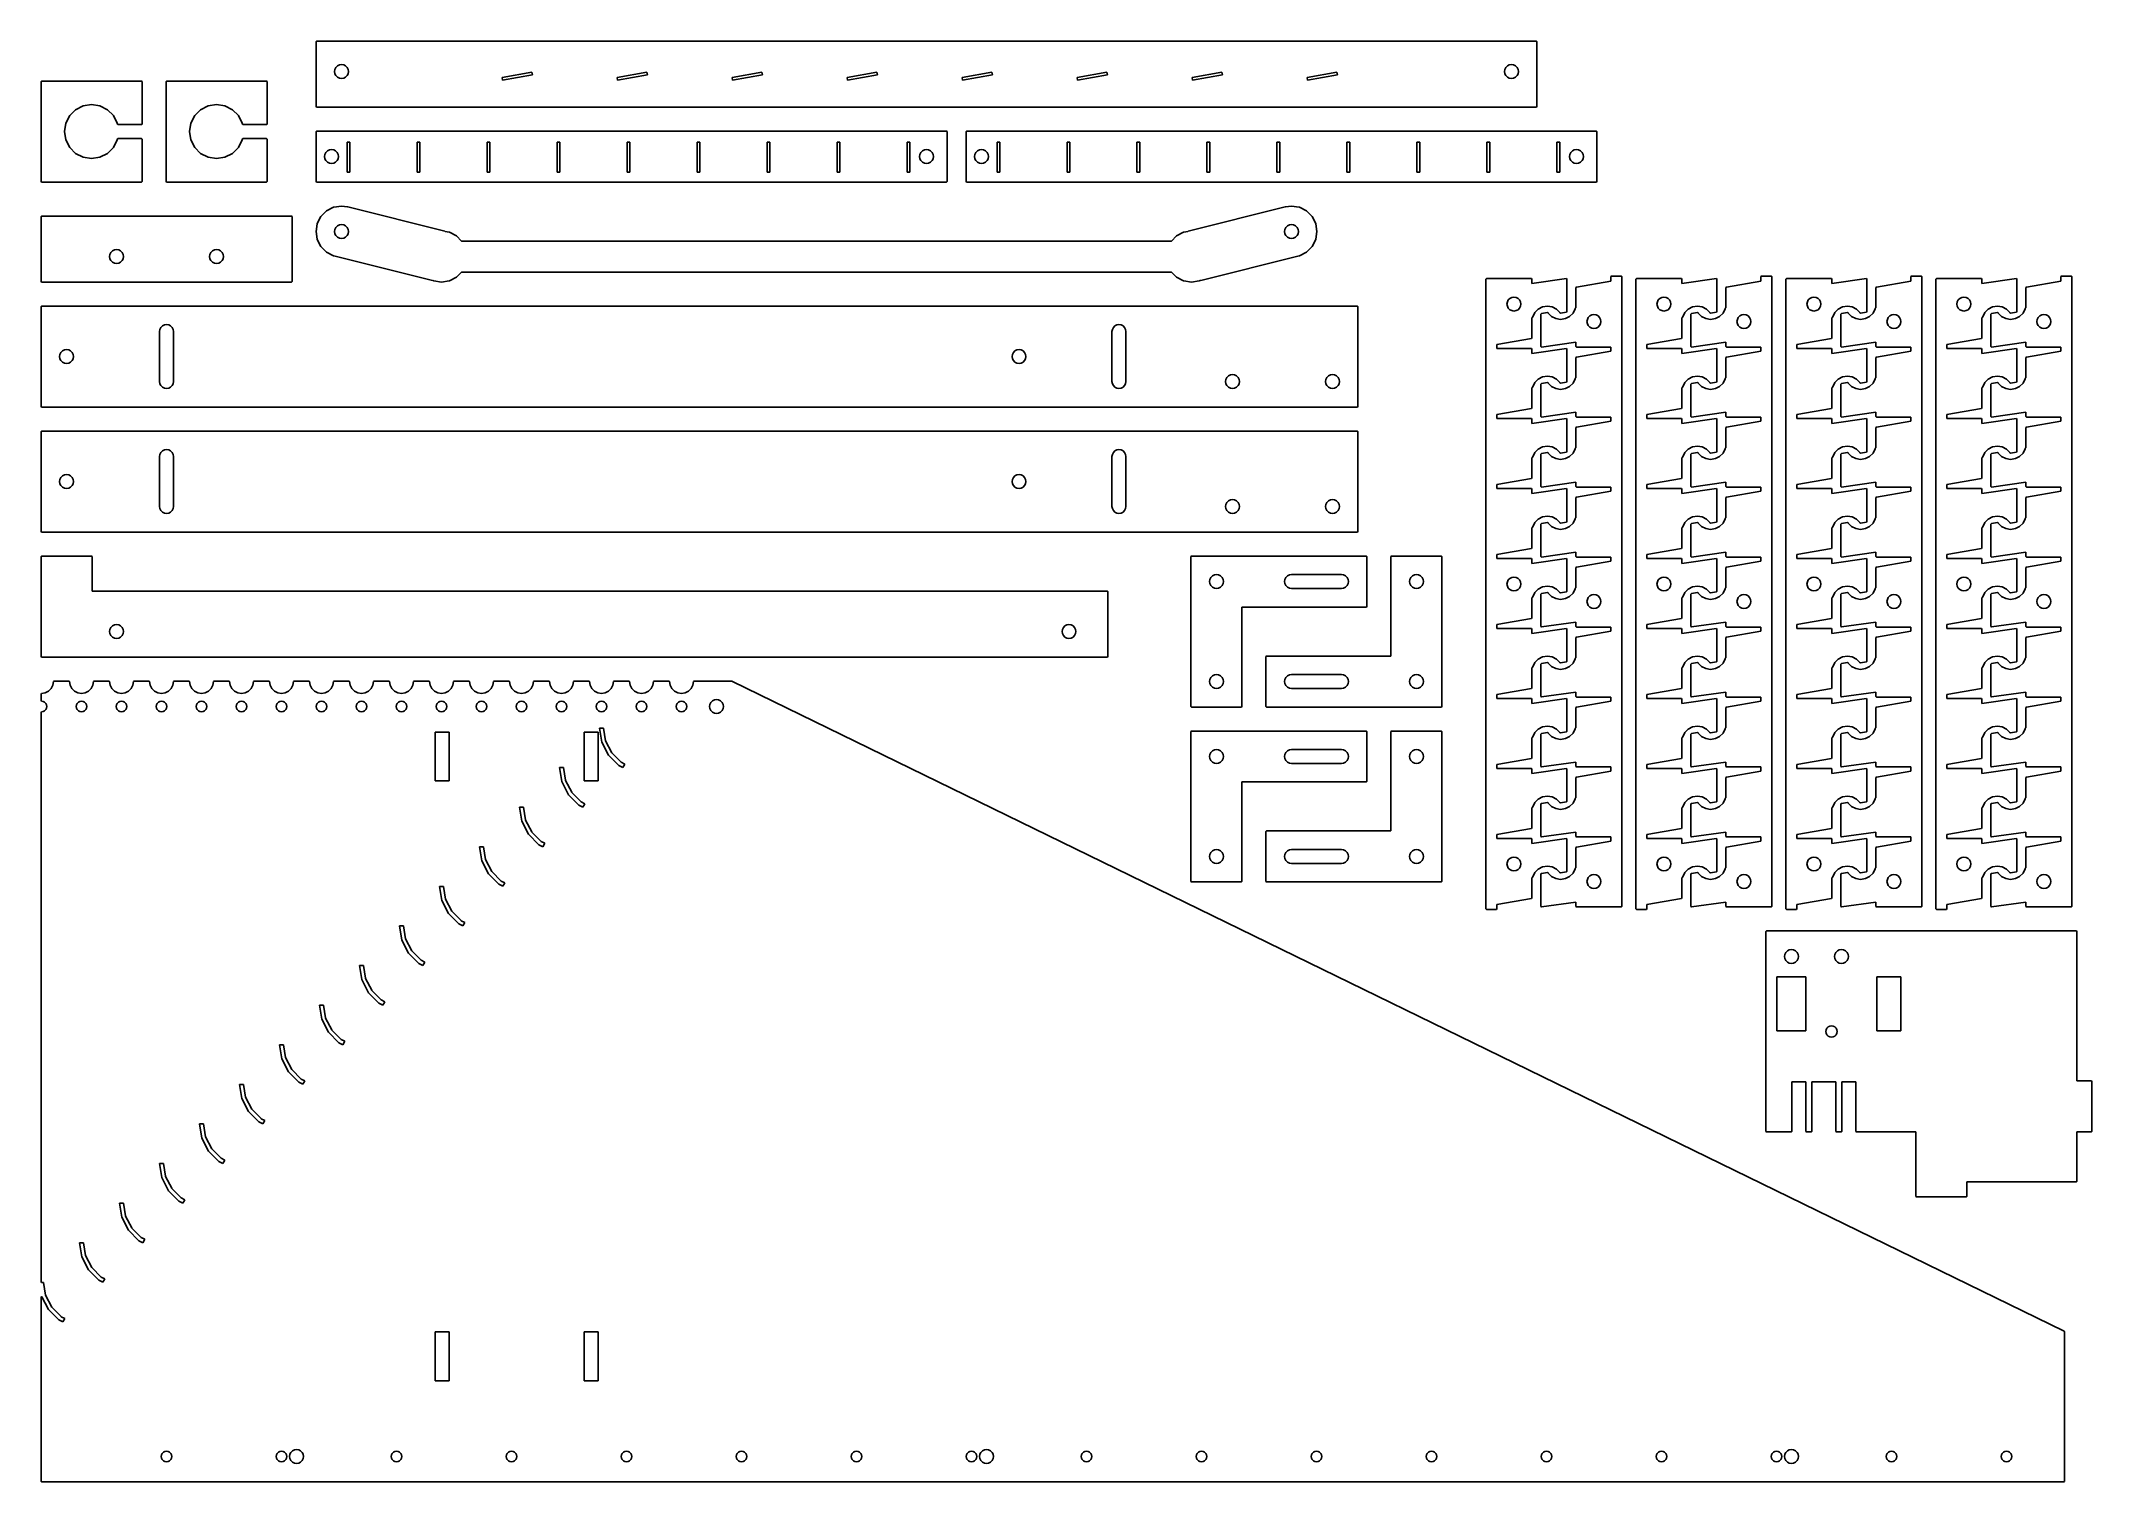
# Model space of a CAD drawing. Header units: metres. Extents: x 5 to 415, y 5 to 293.
import ezdxf

# ---------------------------------------------------------------- set-up
doc = ezdxf.new("R2010")
doc.units = ezdxf.units.M

msp = doc.modelspace()

# ---------------------------------------------------------------- linework, layer by layer
for p, q in [((60, 293.1), (59.9, 293)), ((59.9, 293), (59.9, 280)), ((304, 293.1), (60, 293.1)), ((304.1, 293), (304, 293.1)), ((304.1, 280), (304.1, 293)), ((63.6012, 287), (63.6697, 287.432)), ((63.6697, 287.432), (63.8684, 287.822)), ((63.8684, 287.822), (64.1779, 288.132)), ((64.1779, 288.132), (64.5677, 288.33)), ((64.5677, 288.33), (65, 288.399)), ((65, 288.399), (65.4323, 288.33)), ((65.4323, 288.33), (65.8222, 288.132)), ((65.8222, 288.132), (66.1316, 287.822)), ((66.1316, 287.822), (66.3303, 287.432)), ((66.3303, 287.432), (66.3988, 287)), ((297.601, 287), (297.67, 287.432)), ((297.67, 287.432), (297.868, 287.822)), ((297.868, 287.822), (298.178, 288.132)), ((298.178, 288.132), (298.568, 288.33)), ((298.568, 288.33), (299, 288.399)), ((299, 288.399), (299.432, 288.33)), ((299.432, 288.33), (299.822, 288.132)), ((299.822, 288.132), (300.132, 287.822)), ((300.132, 287.822), (300.33, 287.432)), ((300.33, 287.432), (300.399, 287)), ((5, 285.1), (4.89999, 285)), ((4.89999, 285), (4.89999, 265)), ((25, 285.1), (5, 285.1)), ((25.1, 285), (25, 285.1)), ((25.1, 276.5), (25.1, 285)), ((30, 285.1), (29.9, 285)), ((29.9, 285), (29.9, 265)), ((50, 285.1), (30, 285.1)), ((50.1, 285), (50, 285.1)), ((50.1, 276.5), (50.1, 285)), ((63.6697, 286.568), (63.6012, 287)), ((63.8684, 286.178), (63.6697, 286.568)), ((64.1779, 285.868), (63.8684, 286.178)), ((64.5677, 285.67), (64.1779, 285.868)), ((65, 285.601), (64.5677, 285.67)), ((65.4323, 285.67), (65, 285.601)), ((65.8222, 285.868), (65.4323, 285.67)), ((66.1316, 286.178), (65.8222, 285.868)), ((66.3303, 286.568), (66.1316, 286.178)), ((66.3988, 287), (66.3303, 286.568)), ((97.1158, 285.822), (103.074, 286.873)), ((97.2096, 285.291), (97.1158, 285.822)), ((103.168, 286.341), (97.2096, 285.291)), ((103.074, 286.873), (103.168, 286.341)), ((120.116, 285.822), (126.074, 286.873)), ((120.21, 285.291), (120.116, 285.822)), ((126.168, 286.341), (120.21, 285.291)), ((126.074, 286.873), (126.168, 286.341)), ((143.116, 285.822), (149.074, 286.873)), ((143.21, 285.291), (143.116, 285.822)), ((149.168, 286.341), (143.21, 285.291)), ((149.074, 286.873), (149.168, 286.341)), ((166.116, 285.822), (172.074, 286.873)), ((166.21, 285.291), (166.116, 285.822)), ((172.168, 286.341), (166.21, 285.291)), ((172.074, 286.873), (172.168, 286.341)), ((189.116, 285.822), (195.074, 286.873)), ((189.21, 285.291), (189.116, 285.822)), ((195.168, 286.341), (189.21, 285.291)), ((195.074, 286.873), (195.168, 286.341)), ((212.116, 285.822), (218.074, 286.873)), ((212.21, 285.291), (212.116, 285.822)), ((218.168, 286.341), (212.21, 285.291)), ((218.074, 286.873), (218.168, 286.341)), ((235.116, 285.822), (241.074, 286.873)), ((235.21, 285.291), (235.116, 285.822)), ((241.168, 286.341), (235.21, 285.291)), ((241.074, 286.873), (241.168, 286.341)), ((258.116, 285.822), (264.074, 286.873)), ((258.21, 285.291), (258.116, 285.822)), ((264.168, 286.341), (258.21, 285.291)), ((264.074, 286.873), (264.168, 286.341)), ((297.67, 286.568), (297.601, 287)), ((297.868, 286.178), (297.67, 286.568)), ((298.178, 285.868), (297.868, 286.178)), ((298.568, 285.67), (298.178, 285.868)), ((299, 285.601), (298.568, 285.67)), ((299.432, 285.67), (299, 285.601)), ((299.822, 285.868), (299.432, 285.67)), ((300.132, 286.178), (299.822, 285.868)), ((300.33, 286.568), (300.132, 286.178)), ((300.399, 287), (300.33, 286.568)), ((10.6323, 278.173), (11.8267, 279.368)), ((11.8267, 279.368), (13.3317, 280.135)), ((13.3317, 280.135), (15, 280.399)), ((15, 280.399), (16.6683, 280.135)), ((16.6683, 280.135), (18.1733, 279.368)), ((18.1733, 279.368), (19.3677, 278.173)), ((35.6323, 278.173), (36.8267, 279.368)), ((36.8267, 279.368), (38.3317, 280.135)), ((38.3317, 280.135), (40, 280.399)), ((40, 280.399), (41.6683, 280.135)), ((41.6683, 280.135), (43.1733, 279.368)), ((43.1733, 279.368), (44.3677, 278.173)), ((59.9, 280), (60, 279.9)), ((60, 279.9), (304, 279.9)), ((304, 279.9), (304.1, 280)), ((9.60124, 275), (9.86548, 276.668)), ((9.86548, 273.332), (9.60124, 275)), ((9.86548, 276.668), (10.6323, 278.173)), ((19.3677, 278.173), (20.1345, 276.668)), ((20.1345, 276.668), (20.1637, 276.484)), ((20.1637, 276.484), (20.2624, 276.4)), ((20.2624, 276.4), (25, 276.4)), ((25, 276.4), (25.1, 276.5)), ((34.6012, 275), (34.8655, 276.668)), ((34.8655, 273.332), (34.6012, 275)), ((34.8655, 276.668), (35.6323, 278.173)), ((44.3677, 278.173), (45.1345, 276.668)), ((45.1345, 276.668), (45.1637, 276.484)), ((45.1637, 276.484), (45.2624, 276.4)), ((45.2624, 276.4), (50, 276.4)), ((50, 276.4), (50.1, 276.5)), ((60, 275.1), (59.9, 275)), ((59.9, 275), (59.9, 265)), ((186, 275.1), (60, 275.1)), ((186.1, 275), (186, 275.1)), ((186.1, 265), (186.1, 275)), ((190, 275.1), (189.9, 275)), ((189.9, 275), (189.9, 265)), ((316, 275.1), (190, 275.1)), ((316.1, 275), (316, 275.1)), ((316.1, 265), (316.1, 275)), ((10.6323, 271.827), (9.86548, 273.332)), ((11.8267, 270.632), (10.6323, 271.827)), ((19.3677, 271.827), (18.1733, 270.632)), ((20.1345, 273.332), (19.3677, 271.827)), ((20.1637, 273.516), (20.1345, 273.332)), ((20.2624, 273.6), (20.1637, 273.516)), ((25, 273.6), (20.2624, 273.6)), ((25.1, 273.5), (25, 273.6)), ((25.1, 265), (25.1, 273.5)), ((35.6323, 271.827), (34.8655, 273.332)), ((36.8267, 270.632), (35.6323, 271.827)), ((44.3677, 271.827), (43.1733, 270.632)), ((45.1345, 273.332), (44.3677, 271.827)), ((45.1637, 273.516), (45.1345, 273.332)), ((45.2624, 273.6), (45.1637, 273.516)), ((50, 273.6), (45.2624, 273.6)), ((50.1, 273.5), (50, 273.6)), ((50.1, 265), (50.1, 273.5)), ((61.6697, 270.432), (61.8684, 270.822)), ((61.8684, 270.822), (62.1778, 271.132)), ((62.1778, 271.132), (62.5677, 271.33)), ((62.5677, 271.33), (63, 271.399)), ((63, 271.399), (63.4323, 271.33)), ((63.4323, 271.33), (63.8221, 271.132)), ((63.8221, 271.132), (64.1316, 270.822)), ((64.1316, 270.822), (64.3303, 270.432)), ((66.1, 266.85), (66.1, 272.9)), ((66.1, 272.9), (66.64, 272.9)), ((66.64, 272.9), (66.64, 266.85)), ((80.1, 266.85), (80.1, 272.9)), ((80.1, 272.9), (80.64, 272.9)), ((80.64, 272.9), (80.64, 266.85)), ((94.1, 266.85), (94.1, 272.9)), ((94.1, 272.9), (94.64, 272.9)), ((94.64, 272.9), (94.64, 266.85)), ((108.1, 266.85), (108.1, 272.9)), ((108.1, 272.9), (108.64, 272.9)), ((108.64, 272.9), (108.64, 266.85)), ((122.1, 266.85), (122.1, 272.9)), ((122.1, 272.9), (122.64, 272.9)), ((122.64, 272.9), (122.64, 266.85)), ((136.1, 266.85), (136.1, 272.9)), ((136.1, 272.9), (136.64, 272.9)), ((136.64, 272.9), (136.64, 266.85)), ((150.1, 266.85), (150.1, 272.9)), ((150.1, 272.9), (150.64, 272.9)), ((150.64, 272.9), (150.64, 266.85)), ((164.1, 266.85), (164.1, 272.9)), ((164.1, 272.9), (164.64, 272.9)), ((164.64, 272.9), (164.64, 266.85)), ((178.1, 266.85), (178.1, 272.9)), ((178.1, 272.9), (178.64, 272.9)), ((178.64, 272.9), (178.64, 266.85)), ((180.67, 270.432), (180.868, 270.822)), ((180.868, 270.822), (181.178, 271.132)), ((181.178, 271.132), (181.568, 271.33)), ((181.568, 271.33), (182, 271.399)), ((182, 271.399), (182.432, 271.33)), ((182.432, 271.33), (182.822, 271.132)), ((182.822, 271.132), (183.132, 270.822)), ((183.132, 270.822), (183.33, 270.432)), ((191.67, 270.432), (191.868, 270.822)), ((191.868, 270.822), (192.178, 271.132)), ((192.178, 271.132), (192.568, 271.33)), ((192.568, 271.33), (193, 271.399)), ((193, 271.399), (193.432, 271.33)), ((193.432, 271.33), (193.822, 271.132)), ((193.822, 271.132), (194.132, 270.822)), ((194.132, 270.822), (194.33, 270.432)), ((196.1, 266.85), (196.1, 272.9)), ((196.1, 272.9), (196.64, 272.9)), ((196.64, 272.9), (196.64, 266.85)), ((210.1, 266.85), (210.1, 272.9)), ((210.1, 272.9), (210.64, 272.9)), ((210.64, 272.9), (210.64, 266.85)), ((224.1, 266.85), (224.1, 272.9)), ((224.1, 272.9), (224.64, 272.9)), ((224.64, 272.9), (224.64, 266.85)), ((238.1, 266.85), (238.1, 272.9)), ((238.1, 272.9), (238.64, 272.9)), ((238.64, 272.9), (238.64, 266.85)), ((252.1, 266.85), (252.1, 272.9)), ((252.1, 272.9), (252.64, 272.9)), ((252.64, 272.9), (252.64, 266.85)), ((266.1, 266.85), (266.1, 272.9)), ((266.1, 272.9), (266.64, 272.9)), ((266.64, 272.9), (266.64, 266.85)), ((280.1, 266.85), (280.1, 272.9)), ((280.1, 272.9), (280.64, 272.9)), ((280.64, 272.9), (280.64, 266.85)), ((294.1, 266.85), (294.1, 272.9)), ((294.1, 272.9), (294.64, 272.9)), ((294.64, 272.9), (294.64, 266.85)), ((308.1, 266.85), (308.1, 272.9)), ((308.1, 272.9), (308.64, 272.9)), ((308.64, 272.9), (308.64, 266.85)), ((310.67, 270.432), (310.868, 270.822)), ((310.868, 270.822), (311.178, 271.132)), ((311.178, 271.132), (311.568, 271.33)), ((311.568, 271.33), (312, 271.399)), ((312, 271.399), (312.432, 271.33)), ((312.432, 271.33), (312.822, 271.132)), ((312.822, 271.132), (313.132, 270.822)), ((313.132, 270.822), (313.33, 270.432)), ((13.3317, 269.865), (11.8267, 270.632)), ((15, 269.601), (13.3317, 269.865)), ((16.6683, 269.865), (15, 269.601)), ((18.1733, 270.632), (16.6683, 269.865)), ((38.3317, 269.865), (36.8267, 270.632)), ((40, 269.601), (38.3317, 269.865)), ((41.6683, 269.865), (40, 269.601)), ((43.1733, 270.632), (41.6683, 269.865)), ((61.6012, 270), (61.6697, 270.432)), ((61.6697, 269.568), (61.6012, 270)), ((61.8684, 269.178), (61.6697, 269.568)), ((62.1778, 268.868), (61.8684, 269.178)), ((62.5677, 268.67), (62.1778, 268.868)), ((63, 268.601), (62.5677, 268.67)), ((63.4323, 268.67), (63, 268.601)), ((63.8221, 268.868), (63.4323, 268.67)), ((64.1316, 269.178), (63.8221, 268.868)), ((64.3303, 269.568), (64.1316, 269.178)), ((64.3303, 270.432), (64.3988, 270)), ((64.3988, 270), (64.3303, 269.568)), ((66.64, 266.85), (66.1, 266.85)), ((80.64, 266.85), (80.1, 266.85)), ((94.64, 266.85), (94.1, 266.85)), ((108.64, 266.85), (108.1, 266.85)), ((122.64, 266.85), (122.1, 266.85)), ((136.64, 266.85), (136.1, 266.85)), ((150.64, 266.85), (150.1, 266.85)), ((164.64, 266.85), (164.1, 266.85)), ((178.64, 266.85), (178.1, 266.85)), ((180.601, 270), (180.67, 270.432)), ((180.67, 269.568), (180.601, 270)), ((180.868, 269.178), (180.67, 269.568)), ((181.178, 268.868), (180.868, 269.178)), ((181.568, 268.67), (181.178, 268.868)), ((182, 268.601), (181.568, 268.67)), ((182.432, 268.67), (182, 268.601)), ((182.822, 268.868), (182.432, 268.67)), ((183.132, 269.178), (182.822, 268.868)), ((183.33, 269.568), (183.132, 269.178)), ((183.33, 270.432), (183.399, 270)), ((183.399, 270), (183.33, 269.568)), ((191.601, 270), (191.67, 270.432)), ((191.67, 269.568), (191.601, 270)), ((191.868, 269.178), (191.67, 269.568)), ((192.178, 268.868), (191.868, 269.178)), ((192.568, 268.67), (192.178, 268.868)), ((193, 268.601), (192.568, 268.67)), ((193.432, 268.67), (193, 268.601)), ((193.822, 268.868), (193.432, 268.67)), ((194.132, 269.178), (193.822, 268.868)), ((194.33, 269.568), (194.132, 269.178)), ((194.33, 270.432), (194.399, 270)), ((194.399, 270), (194.33, 269.568)), ((196.64, 266.85), (196.1, 266.85)), ((210.64, 266.85), (210.1, 266.85)), ((224.64, 266.85), (224.1, 266.85)), ((238.64, 266.85), (238.1, 266.85)), ((252.64, 266.85), (252.1, 266.85)), ((266.64, 266.85), (266.1, 266.85)), ((280.64, 266.85), (280.1, 266.85)), ((294.64, 266.85), (294.1, 266.85)), ((308.64, 266.85), (308.1, 266.85)), ((310.601, 270), (310.67, 270.432)), ((310.67, 269.568), (310.601, 270)), ((310.868, 269.178), (310.67, 269.568)), ((311.178, 268.868), (310.868, 269.178)), ((311.568, 268.67), (311.178, 268.868)), ((312, 268.601), (311.568, 268.67)), ((312.432, 268.67), (312, 268.601)), ((312.822, 268.868), (312.432, 268.67)), ((313.132, 269.178), (312.822, 268.868)), ((313.33, 269.568), (313.132, 269.178)), ((313.33, 270.432), (313.399, 270)), ((313.399, 270), (313.33, 269.568)), ((4.89999, 265), (5, 264.9)), ((5, 264.9), (25, 264.9)), ((25, 264.9), (25.1, 265)), ((29.9, 265), (30, 264.9)), ((30, 264.9), (50, 264.9)), ((50, 264.9), (50.1, 265)), ((59.9, 265), (60, 264.9)), ((60, 264.9), (186, 264.9)), ((186, 264.9), (186.1, 265)), ((189.9, 265), (190, 264.9)), ((190, 264.9), (316, 264.9)), ((316, 264.9), (316.1, 265)), ((61.9904, 259.116), (60.8842, 258.01)), ((62.0157, 259.134), (61.9904, 259.116)), ((63.4095, 259.844), (62.0157, 259.134)), ((63.4393, 259.854), (63.4095, 259.844)), ((64.9844, 260.099), (63.4393, 259.854)), ((65.0156, 260.099), (64.9844, 260.099)), ((66.181, 259.914), (65.0156, 260.099)), ((66.2369, 259.948), (66.181, 259.914)), ((85.6398, 255.097), (66.2369, 259.948)), ((253.763, 259.948), (234.36, 255.097)), ((253.819, 259.914), (253.763, 259.948)), ((254.984, 260.099), (253.819, 259.914)), ((255.016, 260.099), (254.984, 260.099)), ((256.561, 259.854), (255.016, 260.099)), ((256.59, 259.844), (256.561, 259.854)), ((257.984, 259.134), (256.59, 259.844)), ((258.01, 259.116), (257.984, 259.134)), ((259.116, 258.01), (258.01, 259.116)), ((5, 258.1), (4.89999, 258)), ((4.89999, 258), (4.89999, 245)), ((55, 258.1), (5, 258.1)), ((55.1, 258), (55, 258.1)), ((55.1, 245), (55.1, 258)), ((60.146, 256.561), (59.9012, 255.016)), ((59.9012, 255.016), (59.9012, 254.984)), ((59.9012, 254.984), (60.146, 253.439)), ((60.1556, 256.59), (60.146, 256.561)), ((60.8658, 257.984), (60.1556, 256.59)), ((60.8842, 258.01), (60.8658, 257.984)), ((63.6012, 255), (63.6697, 255.432)), ((63.6697, 254.568), (63.6012, 255)), ((63.6697, 255.432), (63.8684, 255.822)), ((63.8684, 254.178), (63.6697, 254.568)), ((63.8684, 255.822), (64.1779, 256.132)), ((64.1779, 256.132), (64.5677, 256.33)), ((64.5677, 256.33), (65, 256.399)), ((65, 256.399), (65.4323, 256.33)), ((65.4323, 256.33), (65.8221, 256.132)), ((65.8221, 256.132), (66.1316, 255.822)), ((66.1316, 255.822), (66.3303, 255.432)), ((66.3303, 254.568), (66.1316, 254.178)), ((66.3303, 255.432), (66.3988, 255)), ((66.3988, 255), (66.3303, 254.568)), ((85.7041, 254.99), (85.6398, 255.097)), ((86.5607, 254.854), (85.7041, 254.99)), ((86.5905, 254.844), (86.5607, 254.854)), ((87.9843, 254.134), (86.5905, 254.844)), ((233.41, 254.844), (232.016, 254.134)), ((233.439, 254.854), (233.41, 254.844)), ((234.296, 254.99), (233.439, 254.854)), ((234.36, 255.097), (234.296, 254.99)), ((253.601, 255), (253.67, 255.432)), ((253.67, 254.568), (253.601, 255)), ((253.67, 255.432), (253.868, 255.822)), ((253.868, 254.178), (253.67, 254.568)), ((253.868, 255.822), (254.178, 256.132)), ((254.178, 256.132), (254.568, 256.33)), ((254.568, 256.33), (255, 256.399)), ((255, 256.399), (255.432, 256.33)), ((255.432, 256.33), (255.822, 256.132)), ((255.822, 256.132), (256.132, 255.822)), ((256.132, 255.822), (256.33, 255.432)), ((256.33, 254.568), (256.132, 254.178)), ((256.33, 255.432), (256.399, 255)), ((256.399, 255), (256.33, 254.568)), ((259.134, 257.984), (259.116, 258.01)), ((259.844, 256.59), (259.134, 257.984)), ((259.854, 256.561), (259.844, 256.59)), ((260.099, 255.016), (259.854, 256.561)), ((259.854, 253.439), (260.099, 254.984)), ((260.099, 254.984), (260.099, 255.016)), ((18.6012, 250), (18.6697, 250.432)), ((18.6697, 250.432), (18.8684, 250.822)), ((18.8684, 250.822), (19.1778, 251.132)), ((19.1778, 251.132), (19.5677, 251.33)), ((19.5677, 251.33), (20, 251.399)), ((20, 251.399), (20.4323, 251.33)), ((20.4323, 251.33), (20.8221, 251.132)), ((20.8221, 251.132), (21.1316, 250.822)), ((21.1316, 250.822), (21.3303, 250.432)), ((21.3303, 250.432), (21.3988, 250)), ((38.6012, 250), (38.6697, 250.432)), ((38.6697, 250.432), (38.8684, 250.822)), ((38.8684, 250.822), (39.1778, 251.132)), ((39.1778, 251.132), (39.5677, 251.33)), ((39.5677, 251.33), (40, 251.399)), ((40, 251.399), (40.4323, 251.33)), ((40.4323, 251.33), (40.8221, 251.132)), ((40.8221, 251.132), (41.1316, 250.822)), ((41.1316, 250.822), (41.3303, 250.432)), ((41.3303, 250.432), (41.3988, 250)), ((60.146, 253.439), (60.1556, 253.41)), ((60.1556, 253.41), (60.8658, 252.016)), ((60.8658, 252.016), (60.8842, 251.99)), ((60.8842, 251.99), (61.9904, 250.884)), ((61.9904, 250.884), (62.0157, 250.866)), ((62.0157, 250.866), (63.4095, 250.156)), ((64.1779, 253.868), (63.8684, 254.178)), ((64.5677, 253.67), (64.1779, 253.868)), ((65, 253.601), (64.5677, 253.67)), ((65.4323, 253.67), (65, 253.601)), ((65.8221, 253.868), (65.4323, 253.67)), ((66.1316, 254.178), (65.8221, 253.868)), ((88.0096, 254.116), (87.9843, 254.134)), ((89.0254, 253.1), (88.0096, 254.116)), ((230.975, 253.1), (89.0254, 253.1)), ((231.99, 254.116), (230.975, 253.1)), ((232.016, 254.134), (231.99, 254.116)), ((254.178, 253.868), (253.868, 254.178)), ((254.568, 253.67), (254.178, 253.868)), ((255, 253.601), (254.568, 253.67)), ((255.432, 253.67), (255, 253.601)), ((255.822, 253.868), (255.432, 253.67)), ((256.132, 254.178), (255.822, 253.868)), ((256.59, 250.156), (257.984, 250.866)), ((257.984, 250.866), (258.01, 250.884)), ((258.01, 250.884), (259.116, 251.99)), ((259.116, 251.99), (259.134, 252.016)), ((259.134, 252.016), (259.844, 253.41)), ((259.844, 253.41), (259.854, 253.439)), ((18.6697, 249.568), (18.6012, 250)), ((18.8684, 249.178), (18.6697, 249.568)), ((19.1778, 248.868), (18.8684, 249.178)), ((19.5677, 248.67), (19.1778, 248.868)), ((20, 248.601), (19.5677, 248.67)), ((20.4323, 248.67), (20, 248.601)), ((20.8221, 248.868), (20.4323, 248.67)), ((21.1316, 249.178), (20.8221, 248.868)), ((21.3303, 249.568), (21.1316, 249.178)), ((21.3988, 250), (21.3303, 249.568)), ((38.6697, 249.568), (38.6012, 250)), ((38.8684, 249.178), (38.6697, 249.568)), ((39.1778, 248.868), (38.8684, 249.178)), ((39.5677, 248.67), (39.1778, 248.868)), ((40, 248.601), (39.5677, 248.67)), ((40.4323, 248.67), (40, 248.601)), ((40.8221, 248.868), (40.4323, 248.67)), ((41.1316, 249.178), (40.8221, 248.868)), ((41.3303, 249.568), (41.1316, 249.178)), ((41.3988, 250), (41.3303, 249.568)), ((63.4095, 250.156), (63.4393, 250.146)), ((63.4393, 250.146), (63.735, 250.099)), ((63.735, 250.099), (63.7631, 250.052)), ((63.7631, 250.052), (83.1659, 245.202)), ((88.0096, 245.884), (89.0254, 246.9)), ((89.0254, 246.9), (230.975, 246.9)), ((230.975, 246.9), (231.99, 245.884)), ((236.834, 245.202), (256.237, 250.052)), ((256.237, 250.052), (256.265, 250.099)), ((256.265, 250.099), (256.561, 250.146)), ((256.561, 250.146), (256.59, 250.156)), ((4.89999, 245), (5, 244.9)), ((5, 244.9), (55, 244.9)), ((55, 244.9), (55.1, 245)), ((83.1659, 245.202), (83.2364, 245.244)), ((83.2364, 245.244), (83.4095, 245.156)), ((83.4095, 245.156), (83.4393, 245.146)), ((83.4393, 245.146), (84.9844, 244.901)), ((84.9844, 244.901), (85.0156, 244.901)), ((85.0156, 244.901), (86.5607, 245.146)), ((86.5607, 245.146), (86.5905, 245.156)), ((86.5905, 245.156), (87.9843, 245.866)), ((87.9843, 245.866), (88.0096, 245.884)), ((231.99, 245.884), (232.016, 245.866)), ((232.016, 245.866), (233.41, 245.156)), ((233.41, 245.156), (233.439, 245.146)), ((233.439, 245.146), (234.984, 244.901)), ((234.984, 244.901), (235.016, 244.901)), ((235.016, 244.901), (236.561, 245.146)), ((236.561, 245.146), (236.59, 245.156)), ((236.59, 245.156), (236.764, 245.244)), ((236.764, 245.244), (236.834, 245.202)), ((294, 245.6), (293.9, 245.5)), ((293.9, 245.5), (293.9, 119.5)), ((303, 245.6), (294, 245.6)), ((303.1, 245.5), (303, 245.6)), ((309.986, 245.599), (303.1, 244.615)), ((303.1, 244.615), (303.1, 245.5)), ((310.1, 245.5), (309.986, 245.599)), ((310.1, 239), (310.1, 245.5)), ((311.983, 243.883), (311.9, 243.784)), ((311.9, 243.784), (311.9, 239.735)), ((318.9, 245.084), (311.983, 243.883)), ((319, 246.1), (318.9, 246)), ((318.9, 246), (318.9, 245.084)), ((321, 246.1), (319, 246.1)), ((321.1, 246), (321, 246.1)), ((321.1, 120), (321.1, 246)), ((324, 245.6), (323.9, 245.5)), ((323.9, 245.5), (323.9, 119.5)), ((333, 245.6), (324, 245.6)), ((333.1, 245.5), (333, 245.6)), ((339.986, 245.599), (333.1, 244.615)), ((333.1, 244.615), (333.1, 245.5)), ((340.1, 245.5), (339.986, 245.599)), ((340.1, 239), (340.1, 245.5)), ((341.983, 243.883), (341.9, 243.784)), ((341.9, 243.784), (341.9, 239.735)), ((348.9, 245.084), (341.983, 243.883)), ((349, 246.1), (348.9, 246)), ((348.9, 246), (348.9, 245.084)), ((351, 246.1), (349, 246.1)), ((351.1, 246), (351, 246.1)), ((351.1, 120), (351.1, 246)), ((354, 245.6), (353.9, 245.5)), ((353.9, 245.5), (353.9, 119.5)), ((363, 245.6), (354, 245.6)), ((363.1, 245.5), (363, 245.6)), ((369.986, 245.599), (363.1, 244.615)), ((363.1, 244.615), (363.1, 245.5)), ((370.1, 245.5), (369.986, 245.599)), ((370.1, 239), (370.1, 245.5)), ((371.983, 243.883), (371.9, 243.784)), ((371.9, 243.784), (371.9, 239.735)), ((378.9, 245.084), (371.983, 243.883)), ((379, 246.1), (378.9, 246)), ((378.9, 246), (378.9, 245.084)), ((381, 246.1), (379, 246.1)), ((381.1, 246), (381, 246.1)), ((381.1, 120), (381.1, 246)), ((384, 245.6), (383.9, 245.5)), ((383.9, 245.5), (383.9, 119.5)), ((393, 245.6), (384, 245.6)), ((393.1, 245.5), (393, 245.6)), ((399.986, 245.599), (393.1, 244.615)), ((393.1, 244.615), (393.1, 245.5)), ((400.1, 245.5), (399.986, 245.599)), ((400.1, 239), (400.1, 245.5)), ((401.983, 243.883), (401.9, 243.784)), ((401.9, 243.784), (401.9, 239.735)), ((408.9, 245.084), (401.983, 243.883)), ((409, 246.1), (408.9, 246)), ((408.9, 246), (408.9, 245.084)), ((411, 246.1), (409, 246.1)), ((411.1, 246), (411, 246.1)), ((411.1, 120), (411.1, 246)), ((5, 240.1), (4.89999, 240)), ((4.89999, 240), (4.89999, 220)), ((268.2, 240.1), (5, 240.1)), ((268.3, 240), (268.2, 240.1)), ((268.3, 220), (268.3, 240)), ((298.101, 240.5), (298.17, 240.932)), ((298.17, 240.068), (298.101, 240.5)), ((298.17, 240.932), (298.368, 241.322)), ((298.368, 239.678), (298.17, 240.068)), ((298.368, 241.322), (298.678, 241.632)), ((298.678, 239.368), (298.368, 239.678)), ((298.678, 241.632), (299.068, 241.83)), ((299.068, 239.17), (298.678, 239.368)), ((299.068, 241.83), (299.5, 241.899)), ((299.5, 239.101), (299.068, 239.17)), ((299.5, 241.899), (299.932, 241.83)), ((299.932, 239.17), (299.5, 239.101)), ((299.932, 241.83), (300.322, 241.632)), ((300.322, 239.368), (299.932, 239.17)), ((300.322, 241.632), (300.632, 241.322)), ((300.632, 239.678), (300.322, 239.368)), ((300.632, 241.322), (300.83, 240.932)), ((300.83, 240.068), (300.632, 239.678)), ((300.83, 240.932), (300.899, 240.5)), ((300.899, 240.5), (300.83, 240.068)), ((303.237, 237.857), (303.252, 237.95)), ((303.252, 237.95), (303.688, 238.807)), ((303.688, 238.807), (304.368, 239.487)), ((304.368, 239.487), (305.225, 239.923)), ((304.984, 238.599), (304.9, 238.5)), ((304.9, 238.5), (304.9, 232)), ((306.206, 238.799), (304.984, 238.599)), ((305.225, 239.923), (306.175, 240.074)), ((306.175, 240.074), (307.125, 239.923)), ((306.311, 238.746), (306.206, 238.799)), ((306.338, 238.693), (306.311, 238.746)), ((307.018, 238.013), (306.338, 238.693)), ((307.875, 237.577), (307.018, 238.013)), ((307.125, 239.923), (307.982, 239.487)), ((307.982, 239.487), (308.662, 238.807)), ((308.662, 238.807), (308.689, 238.754)), ((308.689, 238.754), (308.794, 238.701)), ((308.794, 238.701), (310.016, 238.901)), ((310.632, 238.013), (309.775, 237.577)), ((310.016, 238.901), (310.1, 239)), ((311.312, 238.693), (310.632, 238.013)), ((311.748, 239.55), (311.312, 238.693)), ((311.763, 239.643), (311.748, 239.55)), ((311.846, 239.726), (311.763, 239.643)), ((311.9, 239.735), (311.846, 239.726)), ((314.368, 237.822), (314.678, 238.132)), ((314.678, 238.132), (315.068, 238.33)), ((315.068, 238.33), (315.5, 238.399)), ((315.5, 238.399), (315.932, 238.33)), ((315.932, 238.33), (316.322, 238.132)), ((316.322, 238.132), (316.632, 237.822)), ((328.101, 240.5), (328.17, 240.932)), ((328.17, 240.068), (328.101, 240.5)), ((328.17, 240.932), (328.368, 241.322)), ((328.368, 239.678), (328.17, 240.068)), ((328.368, 241.322), (328.678, 241.632)), ((328.678, 239.368), (328.368, 239.678)), ((328.678, 241.632), (329.068, 241.83)), ((329.068, 239.17), (328.678, 239.368)), ((329.068, 241.83), (329.5, 241.899)), ((329.5, 239.101), (329.068, 239.17)), ((329.5, 241.899), (329.932, 241.83)), ((329.932, 239.17), (329.5, 239.101)), ((329.932, 241.83), (330.322, 241.632)), ((330.322, 239.368), (329.932, 239.17)), ((330.322, 241.632), (330.632, 241.322)), ((330.632, 239.678), (330.322, 239.368)), ((330.632, 241.322), (330.83, 240.932)), ((330.83, 240.068), (330.632, 239.678)), ((330.83, 240.932), (330.899, 240.5)), ((330.899, 240.5), (330.83, 240.068)), ((333.237, 237.857), (333.252, 237.95)), ((333.252, 237.95), (333.688, 238.807)), ((333.688, 238.807), (334.368, 239.487)), ((334.368, 239.487), (335.225, 239.923)), ((334.984, 238.599), (334.9, 238.5)), ((334.9, 238.5), (334.9, 232)), ((336.206, 238.799), (334.984, 238.599)), ((335.225, 239.923), (336.175, 240.074)), ((336.175, 240.074), (337.125, 239.923)), ((336.311, 238.746), (336.206, 238.799)), ((336.338, 238.693), (336.311, 238.746)), ((337.018, 238.013), (336.338, 238.693)), ((337.875, 237.577), (337.018, 238.013)), ((337.125, 239.923), (337.982, 239.487)), ((337.982, 239.487), (338.662, 238.807)), ((338.662, 238.807), (338.689, 238.754)), ((338.689, 238.754), (338.794, 238.701)), ((338.794, 238.701), (340.016, 238.901)), ((340.632, 238.013), (339.775, 237.577)), ((340.016, 238.901), (340.1, 239)), ((341.312, 238.693), (340.632, 238.013)), ((341.748, 239.55), (341.312, 238.693)), ((341.763, 239.643), (341.748, 239.55)), ((341.846, 239.726), (341.763, 239.643)), ((341.9, 239.735), (341.846, 239.726)), ((344.368, 237.822), (344.678, 238.132)), ((344.678, 238.132), (345.068, 238.33)), ((345.068, 238.33), (345.5, 238.399)), ((345.5, 238.399), (345.932, 238.33)), ((345.932, 238.33), (346.322, 238.132)), ((346.322, 238.132), (346.632, 237.822)), ((358.101, 240.5), (358.17, 240.932)), ((358.17, 240.068), (358.101, 240.5)), ((358.17, 240.932), (358.368, 241.322)), ((358.368, 239.678), (358.17, 240.068)), ((358.368, 241.322), (358.678, 241.632)), ((358.678, 239.368), (358.368, 239.678)), ((358.678, 241.632), (359.068, 241.83)), ((359.068, 239.17), (358.678, 239.368)), ((359.068, 241.83), (359.5, 241.899)), ((359.5, 239.101), (359.068, 239.17)), ((359.5, 241.899), (359.932, 241.83)), ((359.932, 239.17), (359.5, 239.101)), ((359.932, 241.83), (360.322, 241.632)), ((360.322, 239.368), (359.932, 239.17)), ((360.322, 241.632), (360.632, 241.322)), ((360.632, 239.678), (360.322, 239.368)), ((360.632, 241.322), (360.83, 240.932)), ((360.83, 240.068), (360.632, 239.678)), ((360.83, 240.932), (360.899, 240.5)), ((360.899, 240.5), (360.83, 240.068)), ((363.237, 237.857), (363.252, 237.95)), ((363.252, 237.95), (363.688, 238.807)), ((363.688, 238.807), (364.368, 239.487)), ((364.368, 239.487), (365.225, 239.923)), ((364.984, 238.599), (364.9, 238.5)), ((364.9, 238.5), (364.9, 232)), ((366.206, 238.799), (364.984, 238.599)), ((365.225, 239.923), (366.175, 240.074)), ((366.175, 240.074), (367.125, 239.923)), ((366.311, 238.746), (366.206, 238.799)), ((366.338, 238.693), (366.311, 238.746)), ((367.018, 238.013), (366.338, 238.693)), ((367.875, 237.577), (367.018, 238.013)), ((367.125, 239.923), (367.982, 239.487)), ((367.982, 239.487), (368.662, 238.807)), ((368.662, 238.807), (368.689, 238.754)), ((368.689, 238.754), (368.794, 238.701)), ((368.794, 238.701), (370.016, 238.901)), ((370.632, 238.013), (369.775, 237.577)), ((370.016, 238.901), (370.1, 239)), ((371.312, 238.693), (370.632, 238.013)), ((371.748, 239.55), (371.312, 238.693)), ((371.763, 239.643), (371.748, 239.55)), ((371.846, 239.726), (371.763, 239.643)), ((371.9, 239.735), (371.846, 239.726)), ((374.368, 237.822), (374.678, 238.132)), ((374.678, 238.132), (375.068, 238.33)), ((375.068, 238.33), (375.5, 238.399)), ((375.5, 238.399), (375.932, 238.33)), ((375.932, 238.33), (376.322, 238.132)), ((376.322, 238.132), (376.632, 237.822)), ((388.101, 240.5), (388.17, 240.932)), ((388.17, 240.068), (388.101, 240.5)), ((388.17, 240.932), (388.368, 241.322)), ((388.368, 239.678), (388.17, 240.068)), ((388.368, 241.322), (388.678, 241.632)), ((388.678, 239.368), (388.368, 239.678)), ((388.678, 241.632), (389.068, 241.83)), ((389.068, 239.17), (388.678, 239.368)), ((389.068, 241.83), (389.5, 241.899)), ((389.5, 239.101), (389.068, 239.17)), ((389.5, 241.899), (389.932, 241.83)), ((389.932, 239.17), (389.5, 239.101)), ((389.932, 241.83), (390.322, 241.632)), ((390.322, 239.368), (389.932, 239.17)), ((390.322, 241.632), (390.632, 241.322)), ((390.632, 239.678), (390.322, 239.368)), ((390.632, 241.322), (390.83, 240.932)), ((390.83, 240.068), (390.632, 239.678)), ((390.83, 240.932), (390.899, 240.5)), ((390.899, 240.5), (390.83, 240.068)), ((393.237, 237.857), (393.252, 237.95)), ((393.252, 237.95), (393.688, 238.807)), ((393.688, 238.807), (394.368, 239.487)), ((394.368, 239.487), (395.225, 239.923)), ((394.984, 238.599), (394.9, 238.5)), ((394.9, 238.5), (394.9, 232)), ((396.206, 238.799), (394.984, 238.599)), ((395.225, 239.923), (396.175, 240.074)), ((396.175, 240.074), (397.125, 239.923)), ((396.311, 238.746), (396.206, 238.799)), ((396.338, 238.693), (396.311, 238.746)), ((397.018, 238.013), (396.338, 238.693)), ((397.875, 237.577), (397.018, 238.013)), ((397.125, 239.923), (397.982, 239.487)), ((397.982, 239.487), (398.662, 238.807)), ((398.662, 238.807), (398.689, 238.754)), ((398.689, 238.754), (398.794, 238.701)), ((398.794, 238.701), (400.016, 238.901)), ((400.632, 238.013), (399.775, 237.577)), ((400.016, 238.901), (400.1, 239)), ((401.312, 238.693), (400.632, 238.013)), ((401.748, 239.55), (401.312, 238.693)), ((401.763, 239.643), (401.748, 239.55)), ((401.846, 239.726), (401.763, 239.643)), ((401.9, 239.735), (401.846, 239.726)), ((404.368, 237.822), (404.678, 238.132)), ((404.678, 238.132), (405.068, 238.33)), ((405.068, 238.33), (405.5, 238.399)), ((405.5, 238.399), (405.932, 238.33)), ((405.932, 238.33), (406.322, 238.132)), ((406.322, 238.132), (406.632, 237.822)), ((28.6, 234.992), (28.6697, 235.432)), ((28.6, 225.008), (28.6, 234.992)), ((28.6697, 235.432), (28.8684, 235.822)), ((28.8684, 235.822), (29.1778, 236.132)), ((29.1778, 236.132), (29.5677, 236.33)), ((29.5677, 236.33), (30, 236.399)), ((30, 236.399), (30.4323, 236.33)), ((30.4323, 236.33), (30.8221, 236.132)), ((30.8221, 236.132), (31.1316, 235.822)), ((31.1316, 235.822), (31.3303, 235.432)), ((31.3303, 235.432), (31.4, 234.992)), ((31.4, 234.992), (31.4, 225.008)), ((219.1, 234.992), (219.17, 235.432)), ((219.1, 225.008), (219.1, 234.992)), ((219.17, 235.432), (219.368, 235.822)), ((219.368, 235.822), (219.678, 236.132)), ((219.678, 236.132), (220.068, 236.33)), ((220.068, 236.33), (220.5, 236.399)), ((220.5, 236.399), (220.932, 236.33)), ((220.932, 236.33), (221.322, 236.132)), ((221.322, 236.132), (221.632, 235.822)), ((221.632, 235.822), (221.83, 235.432)), ((221.83, 235.432), (221.9, 234.992)), ((221.9, 234.992), (221.9, 225.008)), ((303.1, 237.765), (303.154, 237.774)), ((303.1, 233.716), (303.1, 237.765)), ((303.154, 237.774), (303.237, 237.857)), ((308.825, 237.426), (307.875, 237.577)), ((309.775, 237.577), (308.825, 237.426)), ((314.101, 237), (314.17, 237.432)), ((314.17, 236.568), (314.101, 237)), ((314.17, 237.432), (314.368, 237.822)), ((314.368, 236.178), (314.17, 236.568)), ((314.678, 235.868), (314.368, 236.178)), ((315.068, 235.67), (314.678, 235.868)), ((315.5, 235.601), (315.068, 235.67)), ((315.932, 235.67), (315.5, 235.601)), ((316.322, 235.868), (315.932, 235.67)), ((316.632, 236.178), (316.322, 235.868)), ((316.632, 237.822), (316.83, 237.432)), ((316.83, 236.568), (316.632, 236.178)), ((316.83, 237.432), (316.899, 237)), ((316.899, 237), (316.83, 236.568)), ((333.1, 237.765), (333.154, 237.774)), ((333.1, 233.716), (333.1, 237.765)), ((333.154, 237.774), (333.237, 237.857)), ((338.825, 237.426), (337.875, 237.577)), ((339.775, 237.577), (338.825, 237.426)), ((344.101, 237), (344.17, 237.432)), ((344.17, 236.568), (344.101, 237)), ((344.17, 237.432), (344.368, 237.822)), ((344.368, 236.178), (344.17, 236.568)), ((344.678, 235.868), (344.368, 236.178)), ((345.068, 235.67), (344.678, 235.868)), ((345.5, 235.601), (345.068, 235.67)), ((345.932, 235.67), (345.5, 235.601)), ((346.322, 235.868), (345.932, 235.67)), ((346.632, 236.178), (346.322, 235.868)), ((346.632, 237.822), (346.83, 237.432)), ((346.83, 236.568), (346.632, 236.178)), ((346.83, 237.432), (346.899, 237)), ((346.899, 237), (346.83, 236.568)), ((363.1, 237.765), (363.154, 237.774)), ((363.1, 233.716), (363.1, 237.765)), ((363.154, 237.774), (363.237, 237.857)), ((368.825, 237.426), (367.875, 237.577)), ((369.775, 237.577), (368.825, 237.426)), ((374.101, 237), (374.17, 237.432)), ((374.17, 236.568), (374.101, 237)), ((374.17, 237.432), (374.368, 237.822)), ((374.368, 236.178), (374.17, 236.568)), ((374.678, 235.868), (374.368, 236.178)), ((375.068, 235.67), (374.678, 235.868)), ((375.5, 235.601), (375.068, 235.67)), ((375.932, 235.67), (375.5, 235.601)), ((376.322, 235.868), (375.932, 235.67)), ((376.632, 236.178), (376.322, 235.868)), ((376.632, 237.822), (376.83, 237.432)), ((376.83, 236.568), (376.632, 236.178)), ((376.83, 237.432), (376.899, 237)), ((376.899, 237), (376.83, 236.568)), ((393.1, 237.765), (393.154, 237.774)), ((393.1, 233.716), (393.1, 237.765)), ((393.154, 237.774), (393.237, 237.857)), ((398.825, 237.426), (397.875, 237.577)), ((399.775, 237.577), (398.825, 237.426)), ((404.101, 237), (404.17, 237.432)), ((404.17, 236.568), (404.101, 237)), ((404.17, 237.432), (404.368, 237.822)), ((404.368, 236.178), (404.17, 236.568)), ((404.678, 235.868), (404.368, 236.178)), ((405.068, 235.67), (404.678, 235.868)), ((405.5, 235.601), (405.068, 235.67)), ((405.932, 235.67), (405.5, 235.601)), ((406.322, 235.868), (405.932, 235.67)), ((406.632, 236.178), (406.322, 235.868)), ((406.632, 237.822), (406.83, 237.432)), ((406.83, 236.568), (406.632, 236.178)), ((406.83, 237.432), (406.899, 237)), ((406.899, 237), (406.83, 236.568)), ((8.60124, 230), (8.66972, 230.432)), ((8.66972, 229.568), (8.60124, 230)), ((8.66972, 230.432), (8.86838, 230.822)), ((8.86838, 230.822), (9.17786, 231.132)), ((9.17786, 231.132), (9.56775, 231.33)), ((9.56775, 231.33), (10, 231.399)), ((10, 231.399), (10.4323, 231.33)), ((10.4323, 231.33), (10.8222, 231.132)), ((10.8222, 231.132), (11.1316, 230.822)), ((11.1316, 230.822), (11.3303, 230.432)), ((11.3303, 230.432), (11.3988, 230)), ((11.3988, 230), (11.3303, 229.568)), ((199.101, 230), (199.17, 230.432)), ((199.17, 229.568), (199.101, 230)), ((199.17, 230.432), (199.368, 230.822)), ((199.368, 230.822), (199.678, 231.132)), ((199.678, 231.132), (200.068, 231.33)), ((200.068, 231.33), (200.5, 231.399)), ((200.5, 231.399), (200.932, 231.33)), ((200.932, 231.33), (201.322, 231.132)), ((201.322, 231.132), (201.632, 230.822)), ((201.632, 230.822), (201.83, 230.432)), ((201.83, 230.432), (201.899, 230)), ((201.899, 230), (201.83, 229.568)), ((296.1, 232.416), (303.017, 233.617)), ((296.1, 231.6), (296.1, 232.416)), ((303, 231.6), (296.1, 231.6)), ((303.1, 231.5), (303, 231.6)), ((303.017, 233.617), (303.1, 233.716)), ((309.986, 231.599), (303.1, 230.615)), ((303.1, 230.615), (303.1, 231.5)), ((304.9, 232), (305.014, 231.901)), ((305.014, 231.901), (311.9, 232.885)), ((310.1, 231.5), (309.986, 231.599)), ((310.1, 225), (310.1, 231.5)), ((311.9, 232.885), (311.9, 232)), ((311.9, 232), (312, 231.9)), ((311.983, 229.883), (311.9, 229.784)), ((311.9, 229.784), (311.9, 225.735)), ((318.9, 231.084), (311.983, 229.883)), ((312, 231.9), (318.9, 231.9)), ((318.9, 231.9), (318.9, 231.084)), ((326.1, 232.416), (333.017, 233.617)), ((326.1, 231.6), (326.1, 232.416)), ((333, 231.6), (326.1, 231.6)), ((333.1, 231.5), (333, 231.6)), ((333.017, 233.617), (333.1, 233.716)), ((339.986, 231.599), (333.1, 230.615)), ((333.1, 230.615), (333.1, 231.5)), ((334.9, 232), (335.014, 231.901)), ((335.014, 231.901), (341.9, 232.885)), ((340.1, 231.5), (339.986, 231.599)), ((340.1, 225), (340.1, 231.5)), ((341.9, 232.885), (341.9, 232)), ((341.9, 232), (342, 231.9)), ((341.983, 229.883), (341.9, 229.784)), ((341.9, 229.784), (341.9, 225.735)), ((348.9, 231.084), (341.983, 229.883)), ((342, 231.9), (348.9, 231.9)), ((348.9, 231.9), (348.9, 231.084)), ((356.1, 232.416), (363.017, 233.617)), ((356.1, 231.6), (356.1, 232.416)), ((363, 231.6), (356.1, 231.6)), ((363.1, 231.5), (363, 231.6)), ((363.017, 233.617), (363.1, 233.716)), ((369.986, 231.599), (363.1, 230.615)), ((363.1, 230.615), (363.1, 231.5)), ((364.9, 232), (365.014, 231.901)), ((365.014, 231.901), (371.9, 232.885)), ((370.1, 231.5), (369.986, 231.599)), ((370.1, 225), (370.1, 231.5)), ((371.9, 232.885), (371.9, 232)), ((371.9, 232), (372, 231.9)), ((371.983, 229.883), (371.9, 229.784)), ((371.9, 229.784), (371.9, 225.735)), ((378.9, 231.084), (371.983, 229.883)), ((372, 231.9), (378.9, 231.9)), ((378.9, 231.9), (378.9, 231.084)), ((386.1, 232.416), (393.017, 233.617)), ((386.1, 231.6), (386.1, 232.416)), ((393, 231.6), (386.1, 231.6)), ((393.1, 231.5), (393, 231.6)), ((393.017, 233.617), (393.1, 233.716)), ((399.986, 231.599), (393.1, 230.615)), ((393.1, 230.615), (393.1, 231.5)), ((394.9, 232), (395.014, 231.901)), ((395.014, 231.901), (401.9, 232.885)), ((400.1, 231.5), (399.986, 231.599)), ((400.1, 225), (400.1, 231.5)), ((401.9, 232.885), (401.9, 232)), ((401.9, 232), (402, 231.9)), ((401.983, 229.883), (401.9, 229.784)), ((401.9, 229.784), (401.9, 225.735)), ((408.9, 231.084), (401.983, 229.883)), ((402, 231.9), (408.9, 231.9)), ((408.9, 231.9), (408.9, 231.084)), ((8.86838, 229.178), (8.66972, 229.568)), ((9.17786, 228.868), (8.86838, 229.178)), ((9.56775, 228.67), (9.17786, 228.868)), ((10, 228.601), (9.56775, 228.67)), ((10.4323, 228.67), (10, 228.601)), ((10.8222, 228.868), (10.4323, 228.67)), ((11.1316, 229.178), (10.8222, 228.868)), ((11.3303, 229.568), (11.1316, 229.178)), ((199.368, 229.178), (199.17, 229.568)), ((199.678, 228.868), (199.368, 229.178)), ((200.068, 228.67), (199.678, 228.868)), ((200.5, 228.601), (200.068, 228.67)), ((200.932, 228.67), (200.5, 228.601)), ((201.322, 228.868), (200.932, 228.67)), ((201.632, 229.178), (201.322, 228.868)), ((201.83, 229.568), (201.632, 229.178)), ((241.87, 225.432), (242.068, 225.822)), ((242.068, 225.822), (242.378, 226.132)), ((242.378, 226.132), (242.768, 226.33)), ((242.768, 226.33), (243.2, 226.399)), ((243.2, 226.399), (243.632, 226.33)), ((243.632, 226.33), (244.022, 226.132)), ((244.022, 226.132), (244.332, 225.822)), ((244.332, 225.822), (244.53, 225.432)), ((261.87, 225.432), (262.068, 225.822)), ((262.068, 225.822), (262.378, 226.132)), ((262.378, 226.132), (262.768, 226.33)), ((262.768, 226.33), (263.2, 226.399)), ((263.2, 226.399), (263.632, 226.33)), ((263.632, 226.33), (264.022, 226.132)), ((264.022, 226.132), (264.332, 225.822)), ((264.332, 225.822), (264.53, 225.432)), ((304.368, 225.487), (305.225, 225.923)), ((305.225, 225.923), (306.175, 226.074)), ((306.175, 226.074), (307.125, 225.923)), ((307.125, 225.923), (307.982, 225.487)), ((311.763, 225.643), (311.748, 225.55)), ((311.846, 225.726), (311.763, 225.643)), ((311.9, 225.735), (311.846, 225.726)), ((334.368, 225.487), (335.225, 225.923)), ((335.225, 225.923), (336.175, 226.074)), ((336.175, 226.074), (337.125, 225.923)), ((337.125, 225.923), (337.982, 225.487)), ((341.763, 225.643), (341.748, 225.55)), ((341.846, 225.726), (341.763, 225.643)), ((341.9, 225.735), (341.846, 225.726)), ((364.368, 225.487), (365.225, 225.923)), ((365.225, 225.923), (366.175, 226.074)), ((366.175, 226.074), (367.125, 225.923)), ((367.125, 225.923), (367.982, 225.487)), ((371.763, 225.643), (371.748, 225.55)), ((371.846, 225.726), (371.763, 225.643)), ((371.9, 225.735), (371.846, 225.726)), ((394.368, 225.487), (395.225, 225.923)), ((395.225, 225.923), (396.175, 226.074)), ((396.175, 226.074), (397.125, 225.923)), ((397.125, 225.923), (397.982, 225.487)), ((401.763, 225.643), (401.748, 225.55)), ((401.846, 225.726), (401.763, 225.643)), ((401.9, 225.735), (401.846, 225.726)), ((28.6697, 224.568), (28.6, 225.008)), ((28.8684, 224.178), (28.6697, 224.568)), ((29.1778, 223.868), (28.8684, 224.178)), ((29.5677, 223.67), (29.1778, 223.868)), ((30, 223.601), (29.5677, 223.67)), ((30.4323, 223.67), (30, 223.601)), ((30.8221, 223.868), (30.4323, 223.67)), ((31.1316, 224.178), (30.8221, 223.868)), ((31.3303, 224.568), (31.1316, 224.178)), ((31.4, 225.008), (31.3303, 224.568)), ((219.17, 224.568), (219.1, 225.008)), ((219.368, 224.178), (219.17, 224.568)), ((219.678, 223.868), (219.368, 224.178)), ((220.068, 223.67), (219.678, 223.868)), ((220.5, 223.601), (220.068, 223.67)), ((220.932, 223.67), (220.5, 223.601)), ((221.322, 223.868), (220.932, 223.67)), ((221.632, 224.178), (221.322, 223.868)), ((221.83, 224.568), (221.632, 224.178)), ((221.9, 225.008), (221.83, 224.568)), ((241.801, 225), (241.87, 225.432)), ((241.87, 224.568), (241.801, 225)), ((242.068, 224.178), (241.87, 224.568)), ((242.378, 223.868), (242.068, 224.178)), ((242.768, 223.67), (242.378, 223.868)), ((243.2, 223.601), (242.768, 223.67)), ((243.632, 223.67), (243.2, 223.601)), ((244.022, 223.868), (243.632, 223.67)), ((244.332, 224.178), (244.022, 223.868)), ((244.53, 224.568), (244.332, 224.178)), ((244.53, 225.432), (244.599, 225)), ((244.599, 225), (244.53, 224.568)), ((261.801, 225), (261.87, 225.432)), ((261.87, 224.568), (261.801, 225)), ((262.068, 224.178), (261.87, 224.568)), ((262.378, 223.868), (262.068, 224.178)), ((262.768, 223.67), (262.378, 223.868)), ((263.2, 223.601), (262.768, 223.67)), ((263.632, 223.67), (263.2, 223.601)), ((264.022, 223.868), (263.632, 223.67)), ((264.332, 224.178), (264.022, 223.868)), ((264.53, 224.568), (264.332, 224.178)), ((264.53, 225.432), (264.599, 225)), ((264.599, 225), (264.53, 224.568)), ((303.1, 223.765), (303.154, 223.774)), ((303.1, 219.716), (303.1, 223.765)), ((303.154, 223.774), (303.237, 223.857)), ((303.237, 223.857), (303.252, 223.95)), ((303.252, 223.95), (303.688, 224.807)), ((303.688, 224.807), (304.368, 225.487)), ((304.984, 224.599), (304.9, 224.5)), ((304.9, 224.5), (304.9, 218)), ((306.206, 224.799), (304.984, 224.599)), ((306.311, 224.746), (306.206, 224.799)), ((306.338, 224.693), (306.311, 224.746)), ((307.018, 224.013), (306.338, 224.693)), ((307.875, 223.577), (307.018, 224.013)), ((308.825, 223.426), (307.875, 223.577)), ((307.982, 225.487), (308.662, 224.807)), ((308.662, 224.807), (308.689, 224.754)), ((308.689, 224.754), (308.794, 224.701)), ((308.794, 224.701), (310.016, 224.901)), ((309.775, 223.577), (308.825, 223.426)), ((310.632, 224.013), (309.775, 223.577)), ((310.016, 224.901), (310.1, 225)), ((311.312, 224.693), (310.632, 224.013)), ((311.748, 225.55), (311.312, 224.693)), ((333.1, 223.765), (333.154, 223.774)), ((333.1, 219.716), (333.1, 223.765)), ((333.154, 223.774), (333.237, 223.857)), ((333.237, 223.857), (333.252, 223.95)), ((333.252, 223.95), (333.688, 224.807)), ((333.688, 224.807), (334.368, 225.487)), ((334.984, 224.599), (334.9, 224.5)), ((334.9, 224.5), (334.9, 218)), ((336.206, 224.799), (334.984, 224.599)), ((336.311, 224.746), (336.206, 224.799)), ((336.338, 224.693), (336.311, 224.746)), ((337.018, 224.013), (336.338, 224.693)), ((337.875, 223.577), (337.018, 224.013)), ((338.825, 223.426), (337.875, 223.577)), ((337.982, 225.487), (338.662, 224.807)), ((338.662, 224.807), (338.689, 224.754)), ((338.689, 224.754), (338.794, 224.701)), ((338.794, 224.701), (340.016, 224.901)), ((339.775, 223.577), (338.825, 223.426)), ((340.632, 224.013), (339.775, 223.577)), ((340.016, 224.901), (340.1, 225)), ((341.312, 224.693), (340.632, 224.013)), ((341.748, 225.55), (341.312, 224.693)), ((363.1, 223.765), (363.154, 223.774)), ((363.1, 219.716), (363.1, 223.765)), ((363.154, 223.774), (363.237, 223.857)), ((363.237, 223.857), (363.252, 223.95)), ((363.252, 223.95), (363.688, 224.807)), ((363.688, 224.807), (364.368, 225.487)), ((364.984, 224.599), (364.9, 224.5)), ((364.9, 224.5), (364.9, 218)), ((366.206, 224.799), (364.984, 224.599)), ((366.311, 224.746), (366.206, 224.799)), ((366.338, 224.693), (366.311, 224.746)), ((367.018, 224.013), (366.338, 224.693)), ((367.875, 223.577), (367.018, 224.013)), ((368.825, 223.426), (367.875, 223.577)), ((367.982, 225.487), (368.662, 224.807)), ((368.662, 224.807), (368.689, 224.754)), ((368.689, 224.754), (368.794, 224.701)), ((368.794, 224.701), (370.016, 224.901)), ((369.775, 223.577), (368.825, 223.426)), ((370.632, 224.013), (369.775, 223.577)), ((370.016, 224.901), (370.1, 225)), ((371.312, 224.693), (370.632, 224.013)), ((371.748, 225.55), (371.312, 224.693)), ((393.1, 223.765), (393.154, 223.774)), ((393.1, 219.716), (393.1, 223.765)), ((393.154, 223.774), (393.237, 223.857)), ((393.237, 223.857), (393.252, 223.95)), ((393.252, 223.95), (393.688, 224.807)), ((393.688, 224.807), (394.368, 225.487)), ((394.984, 224.599), (394.9, 224.5)), ((394.9, 224.5), (394.9, 218)), ((396.206, 224.799), (394.984, 224.599)), ((396.311, 224.746), (396.206, 224.799)), ((396.338, 224.693), (396.311, 224.746)), ((397.018, 224.013), (396.338, 224.693)), ((397.875, 223.577), (397.018, 224.013)), ((398.825, 223.426), (397.875, 223.577)), ((397.982, 225.487), (398.662, 224.807)), ((398.662, 224.807), (398.689, 224.754)), ((398.689, 224.754), (398.794, 224.701)), ((398.794, 224.701), (400.016, 224.901)), ((399.775, 223.577), (398.825, 223.426)), ((400.632, 224.013), (399.775, 223.577)), ((400.016, 224.901), (400.1, 225)), ((401.312, 224.693), (400.632, 224.013)), ((401.748, 225.55), (401.312, 224.693)), ((4.89999, 220), (5, 219.9)), ((5, 219.9), (268.2, 219.9)), ((268.2, 219.9), (268.3, 220)), ((296.1, 218.416), (303.017, 219.617)), ((296.1, 217.6), (296.1, 218.416)), ((303, 217.6), (296.1, 217.6)), ((303.1, 217.5), (303, 217.6)), ((303.017, 219.617), (303.1, 219.716)), ((309.986, 217.599), (303.1, 216.615)), ((303.1, 216.615), (303.1, 217.5)), ((304.9, 218), (305.014, 217.901)), ((305.014, 217.901), (311.9, 218.885)), ((310.1, 217.5), (309.986, 217.599)), ((310.1, 211), (310.1, 217.5)), ((311.9, 218.885), (311.9, 218)), ((311.9, 218), (312, 217.9)), ((312, 217.9), (318.9, 217.9)), ((318.9, 217.9), (318.9, 217.084)), ((326.1, 218.416), (333.017, 219.617)), ((326.1, 217.6), (326.1, 218.416)), ((333, 217.6), (326.1, 217.6)), ((333.1, 217.5), (333, 217.6)), ((333.017, 219.617), (333.1, 219.716)), ((339.986, 217.599), (333.1, 216.615)), ((333.1, 216.615), (333.1, 217.5)), ((334.9, 218), (335.014, 217.901)), ((335.014, 217.901), (341.9, 218.885)), ((340.1, 217.5), (339.986, 217.599)), ((340.1, 211), (340.1, 217.5)), ((341.9, 218.885), (341.9, 218)), ((341.9, 218), (342, 217.9)), ((342, 217.9), (348.9, 217.9)), ((348.9, 217.9), (348.9, 217.084)), ((356.1, 218.416), (363.017, 219.617)), ((356.1, 217.6), (356.1, 218.416)), ((363, 217.6), (356.1, 217.6)), ((363.1, 217.5), (363, 217.6)), ((363.017, 219.617), (363.1, 219.716)), ((369.986, 217.599), (363.1, 216.615)), ((363.1, 216.615), (363.1, 217.5)), ((364.9, 218), (365.014, 217.901)), ((365.014, 217.901), (371.9, 218.885)), ((370.1, 217.5), (369.986, 217.599)), ((370.1, 211), (370.1, 217.5)), ((371.9, 218.885), (371.9, 218)), ((371.9, 218), (372, 217.9)), ((372, 217.9), (378.9, 217.9)), ((378.9, 217.9), (378.9, 217.084)), ((386.1, 218.416), (393.017, 219.617)), ((386.1, 217.6), (386.1, 218.416)), ((393, 217.6), (386.1, 217.6)), ((393.1, 217.5), (393, 217.6)), ((393.017, 219.617), (393.1, 219.716)), ((399.986, 217.599), (393.1, 216.615)), ((393.1, 216.615), (393.1, 217.5)), ((394.9, 218), (395.014, 217.901)), ((395.014, 217.901), (401.9, 218.885)), ((400.1, 217.5), (399.986, 217.599)), ((400.1, 211), (400.1, 217.5)), ((401.9, 218.885), (401.9, 218)), ((401.9, 218), (402, 217.9)), ((402, 217.9), (408.9, 217.9)), ((408.9, 217.9), (408.9, 217.084)), ((5, 215.1), (4.89999, 215)), ((4.89999, 215), (4.89999, 195)), ((268.2, 215.1), (5, 215.1)), ((268.3, 215), (268.2, 215.1)), ((268.3, 195), (268.3, 215)), ((311.983, 215.883), (311.9, 215.784)), ((311.9, 215.784), (311.9, 211.735)), ((318.9, 217.084), (311.983, 215.883)), ((341.983, 215.883), (341.9, 215.784)), ((341.9, 215.784), (341.9, 211.735)), ((348.9, 217.084), (341.983, 215.883)), ((371.983, 215.883), (371.9, 215.784)), ((371.9, 215.784), (371.9, 211.735)), ((378.9, 217.084), (371.983, 215.883)), ((401.983, 215.883), (401.9, 215.784)), ((401.9, 215.784), (401.9, 211.735)), ((408.9, 217.084), (401.983, 215.883)), ((28.6, 209.992), (28.6697, 210.432)), ((28.6, 200.008), (28.6, 209.992)), ((28.6697, 210.432), (28.8684, 210.822)), ((28.8684, 210.822), (29.1778, 211.132)), ((29.1778, 211.132), (29.5677, 211.33)), ((29.5677, 211.33), (30, 211.399)), ((30, 211.399), (30.4323, 211.33)), ((30.4323, 211.33), (30.8221, 211.132)), ((30.8221, 211.132), (31.1316, 210.822)), ((31.1316, 210.822), (31.3303, 210.432)), ((31.3303, 210.432), (31.4, 209.992)), ((31.4, 209.992), (31.4, 200.008)), ((219.1, 209.992), (219.17, 210.432)), ((219.1, 200.008), (219.1, 209.992)), ((219.17, 210.432), (219.368, 210.822)), ((219.368, 210.822), (219.678, 211.132)), ((219.678, 211.132), (220.068, 211.33)), ((220.068, 211.33), (220.5, 211.399)), ((220.5, 211.399), (220.932, 211.33)), ((220.932, 211.33), (221.322, 211.132)), ((221.322, 211.132), (221.632, 210.822)), ((221.632, 210.822), (221.83, 210.432)), ((221.83, 210.432), (221.9, 209.992)), ((221.9, 209.992), (221.9, 200.008)), ((303.1, 209.765), (303.154, 209.774)), ((303.1, 205.716), (303.1, 209.765)), ((303.154, 209.774), (303.237, 209.857)), ((303.237, 209.857), (303.252, 209.95)), ((303.252, 209.95), (303.688, 210.807)), ((303.688, 210.807), (304.368, 211.487)), ((304.368, 211.487), (305.225, 211.923)), ((304.984, 210.599), (304.9, 210.5)), ((304.9, 210.5), (304.9, 204)), ((306.206, 210.799), (304.984, 210.599)), ((305.225, 211.923), (306.175, 212.074)), ((306.175, 212.074), (307.125, 211.923)), ((306.311, 210.746), (306.206, 210.799)), ((306.338, 210.693), (306.311, 210.746)), ((307.018, 210.013), (306.338, 210.693)), ((307.875, 209.577), (307.018, 210.013)), ((307.125, 211.923), (307.982, 211.487)), ((308.825, 209.426), (307.875, 209.577)), ((307.982, 211.487), (308.662, 210.807)), ((308.662, 210.807), (308.689, 210.754)), ((308.689, 210.754), (308.794, 210.701)), ((308.794, 210.701), (310.016, 210.901)), ((309.775, 209.577), (308.825, 209.426)), ((310.632, 210.013), (309.775, 209.577)), ((310.016, 210.901), (310.1, 211)), ((311.312, 210.693), (310.632, 210.013)), ((311.748, 211.55), (311.312, 210.693)), ((311.763, 211.643), (311.748, 211.55)), ((311.846, 211.726), (311.763, 211.643)), ((311.9, 211.735), (311.846, 211.726)), ((333.1, 209.765), (333.154, 209.774)), ((333.1, 205.716), (333.1, 209.765)), ((333.154, 209.774), (333.237, 209.857)), ((333.237, 209.857), (333.252, 209.95)), ((333.252, 209.95), (333.688, 210.807)), ((333.688, 210.807), (334.368, 211.487)), ((334.368, 211.487), (335.225, 211.923)), ((334.984, 210.599), (334.9, 210.5)), ((334.9, 210.5), (334.9, 204)), ((336.206, 210.799), (334.984, 210.599)), ((335.225, 211.923), (336.175, 212.074)), ((336.175, 212.074), (337.125, 211.923)), ((336.311, 210.746), (336.206, 210.799)), ((336.338, 210.693), (336.311, 210.746)), ((337.018, 210.013), (336.338, 210.693)), ((337.875, 209.577), (337.018, 210.013)), ((337.125, 211.923), (337.982, 211.487)), ((338.825, 209.426), (337.875, 209.577)), ((337.982, 211.487), (338.662, 210.807)), ((338.662, 210.807), (338.689, 210.754)), ((338.689, 210.754), (338.794, 210.701)), ((338.794, 210.701), (340.016, 210.901)), ((339.775, 209.577), (338.825, 209.426)), ((340.632, 210.013), (339.775, 209.577)), ((340.016, 210.901), (340.1, 211)), ((341.312, 210.693), (340.632, 210.013)), ((341.748, 211.55), (341.312, 210.693)), ((341.763, 211.643), (341.748, 211.55)), ((341.846, 211.726), (341.763, 211.643)), ((341.9, 211.735), (341.846, 211.726)), ((363.1, 209.765), (363.154, 209.774)), ((363.1, 205.716), (363.1, 209.765)), ((363.154, 209.774), (363.237, 209.857)), ((363.237, 209.857), (363.252, 209.95)), ((363.252, 209.95), (363.688, 210.807)), ((363.688, 210.807), (364.368, 211.487)), ((364.368, 211.487), (365.225, 211.923)), ((364.984, 210.599), (364.9, 210.5)), ((364.9, 210.5), (364.9, 204)), ((366.206, 210.799), (364.984, 210.599)), ((365.225, 211.923), (366.175, 212.074)), ((366.175, 212.074), (367.125, 211.923)), ((366.311, 210.746), (366.206, 210.799)), ((366.338, 210.693), (366.311, 210.746)), ((367.018, 210.013), (366.338, 210.693)), ((367.875, 209.577), (367.018, 210.013)), ((367.125, 211.923), (367.982, 211.487)), ((368.825, 209.426), (367.875, 209.577)), ((367.982, 211.487), (368.662, 210.807)), ((368.662, 210.807), (368.689, 210.754)), ((368.689, 210.754), (368.794, 210.701)), ((368.794, 210.701), (370.016, 210.901)), ((369.775, 209.577), (368.825, 209.426)), ((370.632, 210.013), (369.775, 209.577)), ((370.016, 210.901), (370.1, 211)), ((371.312, 210.693), (370.632, 210.013)), ((371.748, 211.55), (371.312, 210.693)), ((371.763, 211.643), (371.748, 211.55)), ((371.846, 211.726), (371.763, 211.643)), ((371.9, 211.735), (371.846, 211.726)), ((393.1, 209.765), (393.154, 209.774)), ((393.1, 205.716), (393.1, 209.765)), ((393.154, 209.774), (393.237, 209.857)), ((393.237, 209.857), (393.252, 209.95)), ((393.252, 209.95), (393.688, 210.807)), ((393.688, 210.807), (394.368, 211.487)), ((394.368, 211.487), (395.225, 211.923)), ((394.984, 210.599), (394.9, 210.5)), ((394.9, 210.5), (394.9, 204)), ((396.206, 210.799), (394.984, 210.599)), ((395.225, 211.923), (396.175, 212.074)), ((396.175, 212.074), (397.125, 211.923)), ((396.311, 210.746), (396.206, 210.799)), ((396.338, 210.693), (396.311, 210.746)), ((397.018, 210.013), (396.338, 210.693)), ((397.875, 209.577), (397.018, 210.013)), ((397.125, 211.923), (397.982, 211.487)), ((398.825, 209.426), (397.875, 209.577)), ((397.982, 211.487), (398.662, 210.807)), ((398.662, 210.807), (398.689, 210.754)), ((398.689, 210.754), (398.794, 210.701)), ((398.794, 210.701), (400.016, 210.901)), ((399.775, 209.577), (398.825, 209.426)), ((400.632, 210.013), (399.775, 209.577)), ((400.016, 210.901), (400.1, 211)), ((401.312, 210.693), (400.632, 210.013)), ((401.748, 211.55), (401.312, 210.693)), ((401.763, 211.643), (401.748, 211.55)), ((401.846, 211.726), (401.763, 211.643)), ((401.9, 211.735), (401.846, 211.726)), ((8.60124, 205), (8.66972, 205.432)), ((8.66972, 205.432), (8.86838, 205.822)), ((8.86838, 205.822), (9.17786, 206.132)), ((9.17786, 206.132), (9.56775, 206.33)), ((9.56775, 206.33), (10, 206.399)), ((10, 206.399), (10.4323, 206.33)), ((10.4323, 206.33), (10.8222, 206.132)), ((10.8222, 206.132), (11.1316, 205.822)), ((11.1316, 205.822), (11.3303, 205.432)), ((11.3303, 205.432), (11.3988, 205)), ((199.101, 205), (199.17, 205.432)), ((199.17, 205.432), (199.368, 205.822)), ((199.368, 205.822), (199.678, 206.132)), ((199.678, 206.132), (200.068, 206.33)), ((200.068, 206.33), (200.5, 206.399)), ((200.5, 206.399), (200.932, 206.33)), ((200.932, 206.33), (201.322, 206.132)), ((201.322, 206.132), (201.632, 205.822)), ((201.632, 205.822), (201.83, 205.432)), ((201.83, 205.432), (201.899, 205)), ((296.1, 204.416), (303.017, 205.617)), ((303.017, 205.617), (303.1, 205.716)), ((326.1, 204.416), (333.017, 205.617)), ((333.017, 205.617), (333.1, 205.716)), ((356.1, 204.416), (363.017, 205.617)), ((363.017, 205.617), (363.1, 205.716)), ((386.1, 204.416), (393.017, 205.617)), ((393.017, 205.617), (393.1, 205.716)), ((8.66972, 204.568), (8.60124, 205)), ((8.86838, 204.178), (8.66972, 204.568)), ((9.17786, 203.868), (8.86838, 204.178)), ((9.56775, 203.67), (9.17786, 203.868)), ((10, 203.601), (9.56775, 203.67)), ((10.4323, 203.67), (10, 203.601)), ((10.8222, 203.868), (10.4323, 203.67)), ((11.1316, 204.178), (10.8222, 203.868)), ((11.3303, 204.568), (11.1316, 204.178)), ((11.3988, 205), (11.3303, 204.568)), ((199.17, 204.568), (199.101, 205)), ((199.368, 204.178), (199.17, 204.568)), ((199.678, 203.868), (199.368, 204.178)), ((200.068, 203.67), (199.678, 203.868)), ((200.5, 203.601), (200.068, 203.67)), ((200.932, 203.67), (200.5, 203.601)), ((201.322, 203.868), (200.932, 203.67)), ((201.632, 204.178), (201.322, 203.868)), ((201.83, 204.568), (201.632, 204.178)), ((201.899, 205), (201.83, 204.568)), ((242.068, 200.822), (242.378, 201.132)), ((242.378, 201.132), (242.768, 201.33)), ((242.768, 201.33), (243.2, 201.399)), ((243.2, 201.399), (243.632, 201.33)), ((243.632, 201.33), (244.022, 201.132)), ((244.022, 201.132), (244.332, 200.822)), ((262.068, 200.822), (262.378, 201.132)), ((262.378, 201.132), (262.768, 201.33)), ((262.768, 201.33), (263.2, 201.399)), ((263.2, 201.399), (263.632, 201.33)), ((263.632, 201.33), (264.022, 201.132)), ((264.022, 201.132), (264.332, 200.822)), ((296.1, 203.6), (296.1, 204.416)), ((303, 203.6), (296.1, 203.6)), ((303.1, 203.5), (303, 203.6)), ((309.986, 203.599), (303.1, 202.615)), ((303.1, 202.615), (303.1, 203.5)), ((304.9, 204), (305.014, 203.901)), ((305.014, 203.901), (311.9, 204.885)), ((310.1, 203.5), (309.986, 203.599)), ((310.1, 197), (310.1, 203.5)), ((311.9, 204.885), (311.9, 204)), ((311.9, 204), (312, 203.9)), ((311.983, 201.883), (311.9, 201.784)), ((311.9, 201.784), (311.9, 197.735)), ((318.9, 203.084), (311.983, 201.883)), ((312, 203.9), (318.9, 203.9)), ((318.9, 203.9), (318.9, 203.084)), ((326.1, 203.6), (326.1, 204.416)), ((333, 203.6), (326.1, 203.6)), ((333.1, 203.5), (333, 203.6)), ((339.986, 203.599), (333.1, 202.615)), ((333.1, 202.615), (333.1, 203.5)), ((334.9, 204), (335.014, 203.901)), ((335.014, 203.901), (341.9, 204.885)), ((340.1, 203.5), (339.986, 203.599)), ((340.1, 197), (340.1, 203.5)), ((341.9, 204.885), (341.9, 204)), ((341.9, 204), (342, 203.9)), ((341.983, 201.883), (341.9, 201.784)), ((341.9, 201.784), (341.9, 197.735)), ((348.9, 203.084), (341.983, 201.883)), ((342, 203.9), (348.9, 203.9)), ((348.9, 203.9), (348.9, 203.084)), ((356.1, 203.6), (356.1, 204.416)), ((363, 203.6), (356.1, 203.6)), ((363.1, 203.5), (363, 203.6)), ((369.986, 203.599), (363.1, 202.615)), ((363.1, 202.615), (363.1, 203.5)), ((364.9, 204), (365.014, 203.901)), ((365.014, 203.901), (371.9, 204.885)), ((370.1, 203.5), (369.986, 203.599)), ((370.1, 197), (370.1, 203.5)), ((371.9, 204.885), (371.9, 204)), ((371.9, 204), (372, 203.9)), ((371.983, 201.883), (371.9, 201.784)), ((371.9, 201.784), (371.9, 197.735)), ((378.9, 203.084), (371.983, 201.883)), ((372, 203.9), (378.9, 203.9)), ((378.9, 203.9), (378.9, 203.084)), ((386.1, 203.6), (386.1, 204.416)), ((393, 203.6), (386.1, 203.6)), ((393.1, 203.5), (393, 203.6)), ((399.986, 203.599), (393.1, 202.615)), ((393.1, 202.615), (393.1, 203.5)), ((394.9, 204), (395.014, 203.901)), ((395.014, 203.901), (401.9, 204.885)), ((400.1, 203.5), (399.986, 203.599)), ((400.1, 197), (400.1, 203.5)), ((401.9, 204.885), (401.9, 204)), ((401.9, 204), (402, 203.9)), ((401.983, 201.883), (401.9, 201.784)), ((401.9, 201.784), (401.9, 197.735)), ((408.9, 203.084), (401.983, 201.883)), ((402, 203.9), (408.9, 203.9)), ((408.9, 203.9), (408.9, 203.084)), ((28.6697, 199.568), (28.6, 200.008)), ((28.8684, 199.178), (28.6697, 199.568)), ((29.1778, 198.868), (28.8684, 199.178)), ((29.5677, 198.67), (29.1778, 198.868)), ((30, 198.601), (29.5677, 198.67)), ((30.4323, 198.67), (30, 198.601)), ((30.8221, 198.868), (30.4323, 198.67)), ((31.1316, 199.178), (30.8221, 198.868)), ((31.3303, 199.568), (31.1316, 199.178)), ((31.4, 200.008), (31.3303, 199.568)), ((219.17, 199.568), (219.1, 200.008)), ((219.368, 199.178), (219.17, 199.568)), ((219.678, 198.868), (219.368, 199.178)), ((220.068, 198.67), (219.678, 198.868)), ((220.5, 198.601), (220.068, 198.67)), ((220.932, 198.67), (220.5, 198.601)), ((221.322, 198.868), (220.932, 198.67)), ((221.632, 199.178), (221.322, 198.868)), ((221.83, 199.568), (221.632, 199.178)), ((221.9, 200.008), (221.83, 199.568)), ((241.801, 200), (241.87, 200.432)), ((241.87, 199.568), (241.801, 200)), ((241.87, 200.432), (242.068, 200.822)), ((242.068, 199.178), (241.87, 199.568)), ((242.378, 198.868), (242.068, 199.178)), ((242.768, 198.67), (242.378, 198.868)), ((243.2, 198.601), (242.768, 198.67)), ((243.632, 198.67), (243.2, 198.601)), ((244.022, 198.868), (243.632, 198.67)), ((244.332, 199.178), (244.022, 198.868)), ((244.332, 200.822), (244.53, 200.432)), ((244.53, 199.568), (244.332, 199.178)), ((244.53, 200.432), (244.599, 200)), ((244.599, 200), (244.53, 199.568)), ((261.801, 200), (261.87, 200.432)), ((261.87, 199.568), (261.801, 200)), ((261.87, 200.432), (262.068, 200.822)), ((262.068, 199.178), (261.87, 199.568)), ((262.378, 198.868), (262.068, 199.178)), ((262.768, 198.67), (262.378, 198.868)), ((263.2, 198.601), (262.768, 198.67)), ((263.632, 198.67), (263.2, 198.601)), ((264.022, 198.868), (263.632, 198.67)), ((264.332, 199.178), (264.022, 198.868)), ((264.332, 200.822), (264.53, 200.432)), ((264.53, 199.568), (264.332, 199.178)), ((264.53, 200.432), (264.599, 200)), ((264.599, 200), (264.53, 199.568)), ((303.688, 196.807), (304.368, 197.487)), ((304.368, 197.487), (305.225, 197.923)), ((305.225, 197.923), (306.175, 198.074)), ((306.175, 198.074), (307.125, 197.923)), ((307.125, 197.923), (307.982, 197.487)), ((307.982, 197.487), (308.662, 196.807)), ((308.794, 196.701), (310.016, 196.901)), ((310.016, 196.901), (310.1, 197)), ((311.748, 197.55), (311.312, 196.693)), ((311.763, 197.643), (311.748, 197.55)), ((311.846, 197.726), (311.763, 197.643)), ((311.9, 197.735), (311.846, 197.726)), ((333.688, 196.807), (334.368, 197.487)), ((334.368, 197.487), (335.225, 197.923)), ((335.225, 197.923), (336.175, 198.074)), ((336.175, 198.074), (337.125, 197.923)), ((337.125, 197.923), (337.982, 197.487)), ((337.982, 197.487), (338.662, 196.807)), ((338.794, 196.701), (340.016, 196.901)), ((340.016, 196.901), (340.1, 197)), ((341.748, 197.55), (341.312, 196.693)), ((341.763, 197.643), (341.748, 197.55)), ((341.846, 197.726), (341.763, 197.643)), ((341.9, 197.735), (341.846, 197.726)), ((363.688, 196.807), (364.368, 197.487)), ((364.368, 197.487), (365.225, 197.923)), ((365.225, 197.923), (366.175, 198.074)), ((366.175, 198.074), (367.125, 197.923)), ((367.125, 197.923), (367.982, 197.487)), ((367.982, 197.487), (368.662, 196.807)), ((368.794, 196.701), (370.016, 196.901)), ((370.016, 196.901), (370.1, 197)), ((371.748, 197.55), (371.312, 196.693)), ((371.763, 197.643), (371.748, 197.55)), ((371.846, 197.726), (371.763, 197.643)), ((371.9, 197.735), (371.846, 197.726)), ((393.688, 196.807), (394.368, 197.487)), ((394.368, 197.487), (395.225, 197.923)), ((395.225, 197.923), (396.175, 198.074)), ((396.175, 198.074), (397.125, 197.923)), ((397.125, 197.923), (397.982, 197.487)), ((397.982, 197.487), (398.662, 196.807)), ((398.794, 196.701), (400.016, 196.901)), ((400.016, 196.901), (400.1, 197)), ((401.748, 197.55), (401.312, 196.693)), ((401.763, 197.643), (401.748, 197.55)), ((401.846, 197.726), (401.763, 197.643)), ((401.9, 197.735), (401.846, 197.726)), ((4.89999, 195), (5, 194.9)), ((5, 194.9), (268.2, 194.9)), ((268.2, 194.9), (268.3, 195)), ((303.1, 195.765), (303.154, 195.774)), ((303.1, 191.716), (303.1, 195.765)), ((303.154, 195.774), (303.237, 195.857)), ((303.237, 195.857), (303.252, 195.95)), ((303.252, 195.95), (303.688, 196.807)), ((304.984, 196.599), (304.9, 196.5)), ((304.9, 196.5), (304.9, 190)), ((306.206, 196.799), (304.984, 196.599)), ((306.311, 196.746), (306.206, 196.799)), ((306.338, 196.693), (306.311, 196.746)), ((307.018, 196.013), (306.338, 196.693)), ((307.875, 195.577), (307.018, 196.013)), ((308.825, 195.426), (307.875, 195.577)), ((308.662, 196.807), (308.689, 196.754)), ((308.689, 196.754), (308.794, 196.701)), ((309.775, 195.577), (308.825, 195.426)), ((310.632, 196.013), (309.775, 195.577)), ((311.312, 196.693), (310.632, 196.013)), ((333.1, 195.765), (333.154, 195.774)), ((333.1, 191.716), (333.1, 195.765)), ((333.154, 195.774), (333.237, 195.857)), ((333.237, 195.857), (333.252, 195.95)), ((333.252, 195.95), (333.688, 196.807)), ((334.984, 196.599), (334.9, 196.5)), ((334.9, 196.5), (334.9, 190)), ((336.206, 196.799), (334.984, 196.599)), ((336.311, 196.746), (336.206, 196.799)), ((336.338, 196.693), (336.311, 196.746)), ((337.018, 196.013), (336.338, 196.693)), ((337.875, 195.577), (337.018, 196.013)), ((338.825, 195.426), (337.875, 195.577)), ((338.662, 196.807), (338.689, 196.754)), ((338.689, 196.754), (338.794, 196.701)), ((339.775, 195.577), (338.825, 195.426)), ((340.632, 196.013), (339.775, 195.577)), ((341.312, 196.693), (340.632, 196.013)), ((363.1, 195.765), (363.154, 195.774)), ((363.1, 191.716), (363.1, 195.765)), ((363.154, 195.774), (363.237, 195.857)), ((363.237, 195.857), (363.252, 195.95)), ((363.252, 195.95), (363.688, 196.807)), ((364.984, 196.599), (364.9, 196.5)), ((364.9, 196.5), (364.9, 190)), ((366.206, 196.799), (364.984, 196.599)), ((366.311, 196.746), (366.206, 196.799)), ((366.338, 196.693), (366.311, 196.746)), ((367.018, 196.013), (366.338, 196.693)), ((367.875, 195.577), (367.018, 196.013)), ((368.825, 195.426), (367.875, 195.577)), ((368.662, 196.807), (368.689, 196.754)), ((368.689, 196.754), (368.794, 196.701)), ((369.775, 195.577), (368.825, 195.426)), ((370.632, 196.013), (369.775, 195.577)), ((371.312, 196.693), (370.632, 196.013)), ((393.1, 195.765), (393.154, 195.774)), ((393.1, 191.716), (393.1, 195.765)), ((393.154, 195.774), (393.237, 195.857)), ((393.237, 195.857), (393.252, 195.95)), ((393.252, 195.95), (393.688, 196.807)), ((394.984, 196.599), (394.9, 196.5)), ((394.9, 196.5), (394.9, 190)), ((396.206, 196.799), (394.984, 196.599)), ((396.311, 196.746), (396.206, 196.799)), ((396.338, 196.693), (396.311, 196.746)), ((397.018, 196.013), (396.338, 196.693)), ((397.875, 195.577), (397.018, 196.013)), ((398.825, 195.426), (397.875, 195.577)), ((398.662, 196.807), (398.689, 196.754)), ((398.689, 196.754), (398.794, 196.701)), ((399.775, 195.577), (398.825, 195.426)), ((400.632, 196.013), (399.775, 195.577)), ((401.312, 196.693), (400.632, 196.013)), ((5, 190.1), (4.89999, 190)), ((4.89999, 190), (4.89999, 170)), ((15, 190.1), (5, 190.1)), ((15.1, 190), (15, 190.1)), ((15.1, 183.1), (15.1, 190)), ((235, 190.1), (234.9, 190)), ((234.9, 190), (234.9, 160)), ((270, 190.1), (235, 190.1)), ((270.1, 190), (270, 190.1)), ((270.1, 180), (270.1, 190)), ((275, 190.1), (274.9, 190)), ((274.9, 190), (274.9, 170.1)), ((285, 190.1), (275, 190.1)), ((285.1, 190), (285, 190.1)), ((285.1, 160), (285.1, 190)), ((296.1, 190.416), (303.017, 191.617)), ((296.1, 189.6), (296.1, 190.416)), ((303, 189.6), (296.1, 189.6)), ((303.1, 189.5), (303, 189.6)), ((303.017, 191.617), (303.1, 191.716)), ((309.986, 189.599), (303.1, 188.615)), ((303.1, 188.615), (303.1, 189.5)), ((304.9, 190), (305.014, 189.901)), ((305.014, 189.901), (311.9, 190.885)), ((310.1, 189.5), (309.986, 189.599)), ((310.1, 183), (310.1, 189.5)), ((311.9, 190.885), (311.9, 190)), ((311.9, 190), (312, 189.9)), ((318.9, 189.084), (311.983, 187.883)), ((312, 189.9), (318.9, 189.9)), ((318.9, 189.9), (318.9, 189.084)), ((326.1, 190.416), (333.017, 191.617)), ((326.1, 189.6), (326.1, 190.416)), ((333, 189.6), (326.1, 189.6)), ((333.1, 189.5), (333, 189.6)), ((333.017, 191.617), (333.1, 191.716)), ((339.986, 189.599), (333.1, 188.615)), ((333.1, 188.615), (333.1, 189.5)), ((334.9, 190), (335.014, 189.901)), ((335.014, 189.901), (341.9, 190.885)), ((340.1, 189.5), (339.986, 189.599)), ((340.1, 183), (340.1, 189.5)), ((341.9, 190.885), (341.9, 190)), ((341.9, 190), (342, 189.9)), ((348.9, 189.084), (341.983, 187.883)), ((342, 189.9), (348.9, 189.9)), ((348.9, 189.9), (348.9, 189.084)), ((356.1, 190.416), (363.017, 191.617)), ((356.1, 189.6), (356.1, 190.416)), ((363, 189.6), (356.1, 189.6)), ((363.1, 189.5), (363, 189.6)), ((363.017, 191.617), (363.1, 191.716)), ((369.986, 189.599), (363.1, 188.615)), ((363.1, 188.615), (363.1, 189.5)), ((364.9, 190), (365.014, 189.901)), ((365.014, 189.901), (371.9, 190.885)), ((370.1, 189.5), (369.986, 189.599)), ((370.1, 183), (370.1, 189.5)), ((371.9, 190.885), (371.9, 190)), ((371.9, 190), (372, 189.9)), ((378.9, 189.084), (371.983, 187.883)), ((372, 189.9), (378.9, 189.9)), ((378.9, 189.9), (378.9, 189.084)), ((386.1, 190.416), (393.017, 191.617)), ((386.1, 189.6), (386.1, 190.416)), ((393, 189.6), (386.1, 189.6)), ((393.1, 189.5), (393, 189.6)), ((393.017, 191.617), (393.1, 191.716)), ((399.986, 189.599), (393.1, 188.615)), ((393.1, 188.615), (393.1, 189.5)), ((394.9, 190), (395.014, 189.901)), ((395.014, 189.901), (401.9, 190.885)), ((400.1, 189.5), (399.986, 189.599)), ((400.1, 183), (400.1, 189.5)), ((401.9, 190.885), (401.9, 190)), ((401.9, 190), (402, 189.9)), ((408.9, 189.084), (401.983, 187.883)), ((402, 189.9), (408.9, 189.9)), ((408.9, 189.9), (408.9, 189.084)), ((238.601, 185), (238.67, 185.432)), ((238.67, 184.568), (238.601, 185)), ((238.67, 185.432), (238.868, 185.822)), ((238.868, 185.822), (239.178, 186.132)), ((239.178, 186.132), (239.568, 186.33)), ((239.568, 186.33), (240, 186.399)), ((240, 186.399), (240.432, 186.33)), ((240.432, 186.33), (240.822, 186.132)), ((240.822, 186.132), (241.132, 185.822)), ((241.132, 185.822), (241.33, 185.432)), ((241.33, 185.432), (241.399, 185)), ((241.399, 185), (241.33, 184.568)), ((253.601, 185), (253.67, 185.432)), ((253.67, 184.568), (253.601, 185)), ((253.67, 185.432), (253.868, 185.822)), ((253.868, 185.822), (254.178, 186.132)), ((254.178, 186.132), (254.568, 186.33)), ((254.568, 186.33), (255.008, 186.4)), ((255.008, 186.4), (264.992, 186.4)), ((264.992, 186.4), (265.432, 186.33)), ((265.432, 186.33), (265.822, 186.132)), ((265.822, 186.132), (266.132, 185.822)), ((266.132, 185.822), (266.33, 185.432)), ((266.33, 185.432), (266.399, 185)), ((266.399, 185), (266.33, 184.568)), ((278.601, 185), (278.67, 185.432)), ((278.67, 184.568), (278.601, 185)), ((278.67, 185.432), (278.868, 185.822)), ((278.868, 185.822), (279.178, 186.132)), ((279.178, 186.132), (279.568, 186.33)), ((279.568, 186.33), (280, 186.399)), ((280, 186.399), (280.432, 186.33)), ((280.432, 186.33), (280.822, 186.132)), ((280.822, 186.132), (281.132, 185.822)), ((281.132, 185.822), (281.33, 185.432)), ((281.33, 185.432), (281.399, 185)), ((281.399, 185), (281.33, 184.568)), ((298.101, 184.5), (298.17, 184.932)), ((298.17, 184.932), (298.368, 185.322)), ((298.368, 185.322), (298.678, 185.632)), ((298.678, 185.632), (299.068, 185.83)), ((299.068, 185.83), (299.5, 185.899)), ((299.5, 185.899), (299.932, 185.83)), ((299.932, 185.83), (300.322, 185.632)), ((300.322, 185.632), (300.632, 185.322)), ((300.632, 185.322), (300.83, 184.932)), ((300.83, 184.932), (300.899, 184.5)), ((311.983, 187.883), (311.9, 187.784)), ((311.9, 187.784), (311.9, 183.735)), ((328.101, 184.5), (328.17, 184.932)), ((328.17, 184.932), (328.368, 185.322)), ((328.368, 185.322), (328.678, 185.632)), ((328.678, 185.632), (329.068, 185.83)), ((329.068, 185.83), (329.5, 185.899)), ((329.5, 185.899), (329.932, 185.83)), ((329.932, 185.83), (330.322, 185.632)), ((330.322, 185.632), (330.632, 185.322)), ((330.632, 185.322), (330.83, 184.932)), ((330.83, 184.932), (330.899, 184.5)), ((341.983, 187.883), (341.9, 187.784)), ((341.9, 187.784), (341.9, 183.735)), ((358.101, 184.5), (358.17, 184.932)), ((358.17, 184.932), (358.368, 185.322)), ((358.368, 185.322), (358.678, 185.632)), ((358.678, 185.632), (359.068, 185.83)), ((359.068, 185.83), (359.5, 185.899)), ((359.5, 185.899), (359.932, 185.83)), ((359.932, 185.83), (360.322, 185.632)), ((360.322, 185.632), (360.632, 185.322)), ((360.632, 185.322), (360.83, 184.932)), ((360.83, 184.932), (360.899, 184.5)), ((371.983, 187.883), (371.9, 187.784)), ((371.9, 187.784), (371.9, 183.735)), ((388.101, 184.5), (388.17, 184.932)), ((388.17, 184.932), (388.368, 185.322)), ((388.368, 185.322), (388.678, 185.632)), ((388.678, 185.632), (389.068, 185.83)), ((389.068, 185.83), (389.5, 185.899)), ((389.5, 185.899), (389.932, 185.83)), ((389.932, 185.83), (390.322, 185.632)), ((390.322, 185.632), (390.632, 185.322)), ((390.632, 185.322), (390.83, 184.932)), ((390.83, 184.932), (390.899, 184.5)), ((401.983, 187.883), (401.9, 187.784)), ((401.9, 187.784), (401.9, 183.735)), ((218.2, 183.1), (15.1, 183.1)), ((218.3, 183), (218.2, 183.1)), ((218.3, 170), (218.3, 183)), ((238.868, 184.178), (238.67, 184.568)), ((239.178, 183.868), (238.868, 184.178)), ((239.568, 183.67), (239.178, 183.868)), ((240, 183.601), (239.568, 183.67)), ((240.432, 183.67), (240, 183.601)), ((240.822, 183.868), (240.432, 183.67)), ((241.132, 184.178), (240.822, 183.868)), ((241.33, 184.568), (241.132, 184.178)), ((253.868, 184.178), (253.67, 184.568)), ((254.178, 183.868), (253.868, 184.178)), ((254.568, 183.67), (254.178, 183.868)), ((255.008, 183.6), (254.568, 183.67)), ((264.992, 183.6), (255.008, 183.6)), ((265.432, 183.67), (264.992, 183.6)), ((265.822, 183.868), (265.432, 183.67)), ((266.132, 184.178), (265.822, 183.868)), ((266.33, 184.568), (266.132, 184.178)), ((278.868, 184.178), (278.67, 184.568)), ((279.178, 183.868), (278.868, 184.178)), ((279.568, 183.67), (279.178, 183.868)), ((280, 183.601), (279.568, 183.67)), ((280.432, 183.67), (280, 183.601)), ((280.822, 183.868), (280.432, 183.67)), ((281.132, 184.178), (280.822, 183.868)), ((281.33, 184.568), (281.132, 184.178)), ((298.17, 184.068), (298.101, 184.5)), ((298.368, 183.678), (298.17, 184.068)), ((298.678, 183.368), (298.368, 183.678)), ((299.068, 183.17), (298.678, 183.368)), ((299.5, 183.101), (299.068, 183.17)), ((299.932, 183.17), (299.5, 183.101)), ((300.322, 183.368), (299.932, 183.17)), ((300.632, 183.678), (300.322, 183.368)), ((300.83, 184.068), (300.632, 183.678)), ((300.899, 184.5), (300.83, 184.068)), ((303.1, 181.765), (303.154, 181.774)), ((303.1, 177.716), (303.1, 181.765)), ((303.154, 181.774), (303.237, 181.857)), ((303.237, 181.857), (303.252, 181.95)), ((303.252, 181.95), (303.688, 182.807)), ((303.688, 182.807), (304.368, 183.487)), ((304.368, 183.487), (305.225, 183.923)), ((304.984, 182.599), (304.9, 182.5)), ((304.9, 182.5), (304.9, 176)), ((306.206, 182.799), (304.984, 182.599)), ((305.225, 183.923), (306.175, 184.074)), ((306.175, 184.074), (307.125, 183.923)), ((306.311, 182.746), (306.206, 182.799)), ((306.338, 182.693), (306.311, 182.746)), ((307.018, 182.013), (306.338, 182.693)), ((307.875, 181.577), (307.018, 182.013)), ((307.125, 183.923), (307.982, 183.487)), ((308.825, 181.426), (307.875, 181.577)), ((307.982, 183.487), (308.662, 182.807)), ((308.662, 182.807), (308.689, 182.754)), ((308.689, 182.754), (308.794, 182.701)), ((308.794, 182.701), (310.016, 182.901)), ((309.775, 181.577), (308.825, 181.426)), ((310.632, 182.013), (309.775, 181.577)), ((310.016, 182.901), (310.1, 183)), ((311.312, 182.693), (310.632, 182.013)), ((311.748, 183.55), (311.312, 182.693)), ((311.763, 183.643), (311.748, 183.55)), ((311.846, 183.726), (311.763, 183.643)), ((311.9, 183.735), (311.846, 183.726)), ((314.101, 181), (314.17, 181.432)), ((314.17, 180.568), (314.101, 181)), ((314.17, 181.432), (314.368, 181.822)), ((314.368, 180.178), (314.17, 180.568)), ((314.368, 181.822), (314.678, 182.132)), ((314.678, 182.132), (315.068, 182.33)), ((315.068, 182.33), (315.5, 182.399)), ((315.5, 182.399), (315.932, 182.33)), ((315.932, 182.33), (316.322, 182.132)), ((316.322, 182.132), (316.632, 181.822)), ((316.632, 181.822), (316.83, 181.432)), ((316.83, 180.568), (316.632, 180.178)), ((316.83, 181.432), (316.899, 181)), ((316.899, 181), (316.83, 180.568)), ((328.17, 184.068), (328.101, 184.5)), ((328.368, 183.678), (328.17, 184.068)), ((328.678, 183.368), (328.368, 183.678)), ((329.068, 183.17), (328.678, 183.368)), ((329.5, 183.101), (329.068, 183.17)), ((329.932, 183.17), (329.5, 183.101)), ((330.322, 183.368), (329.932, 183.17)), ((330.632, 183.678), (330.322, 183.368)), ((330.83, 184.068), (330.632, 183.678)), ((330.899, 184.5), (330.83, 184.068)), ((333.1, 181.765), (333.154, 181.774)), ((333.1, 177.716), (333.1, 181.765)), ((333.154, 181.774), (333.237, 181.857)), ((333.237, 181.857), (333.252, 181.95)), ((333.252, 181.95), (333.688, 182.807)), ((333.688, 182.807), (334.368, 183.487)), ((334.368, 183.487), (335.225, 183.923)), ((334.984, 182.599), (334.9, 182.5)), ((334.9, 182.5), (334.9, 176)), ((336.206, 182.799), (334.984, 182.599)), ((335.225, 183.923), (336.175, 184.074)), ((336.175, 184.074), (337.125, 183.923)), ((336.311, 182.746), (336.206, 182.799)), ((336.338, 182.693), (336.311, 182.746)), ((337.018, 182.013), (336.338, 182.693)), ((337.875, 181.577), (337.018, 182.013)), ((337.125, 183.923), (337.982, 183.487)), ((338.825, 181.426), (337.875, 181.577)), ((337.982, 183.487), (338.662, 182.807)), ((338.662, 182.807), (338.689, 182.754)), ((338.689, 182.754), (338.794, 182.701)), ((338.794, 182.701), (340.016, 182.901)), ((339.775, 181.577), (338.825, 181.426)), ((340.632, 182.013), (339.775, 181.577)), ((340.016, 182.901), (340.1, 183)), ((341.312, 182.693), (340.632, 182.013)), ((341.748, 183.55), (341.312, 182.693)), ((341.763, 183.643), (341.748, 183.55)), ((341.846, 183.726), (341.763, 183.643)), ((341.9, 183.735), (341.846, 183.726)), ((344.101, 181), (344.17, 181.432)), ((344.17, 180.568), (344.101, 181)), ((344.17, 181.432), (344.368, 181.822)), ((344.368, 180.178), (344.17, 180.568)), ((344.368, 181.822), (344.678, 182.132)), ((344.678, 182.132), (345.068, 182.33)), ((345.068, 182.33), (345.5, 182.399)), ((345.5, 182.399), (345.932, 182.33)), ((345.932, 182.33), (346.322, 182.132)), ((346.322, 182.132), (346.632, 181.822)), ((346.632, 181.822), (346.83, 181.432)), ((346.83, 180.568), (346.632, 180.178)), ((346.83, 181.432), (346.899, 181)), ((346.899, 181), (346.83, 180.568)), ((358.17, 184.068), (358.101, 184.5)), ((358.368, 183.678), (358.17, 184.068)), ((358.678, 183.368), (358.368, 183.678)), ((359.068, 183.17), (358.678, 183.368)), ((359.5, 183.101), (359.068, 183.17)), ((359.932, 183.17), (359.5, 183.101)), ((360.322, 183.368), (359.932, 183.17)), ((360.632, 183.678), (360.322, 183.368)), ((360.83, 184.068), (360.632, 183.678)), ((360.899, 184.5), (360.83, 184.068)), ((363.1, 181.765), (363.154, 181.774)), ((363.1, 177.716), (363.1, 181.765)), ((363.154, 181.774), (363.237, 181.857)), ((363.237, 181.857), (363.252, 181.95)), ((363.252, 181.95), (363.688, 182.807)), ((363.688, 182.807), (364.368, 183.487)), ((364.368, 183.487), (365.225, 183.923)), ((364.984, 182.599), (364.9, 182.5)), ((364.9, 182.5), (364.9, 176)), ((366.206, 182.799), (364.984, 182.599)), ((365.225, 183.923), (366.175, 184.074)), ((366.175, 184.074), (367.125, 183.923)), ((366.311, 182.746), (366.206, 182.799)), ((366.338, 182.693), (366.311, 182.746)), ((367.018, 182.013), (366.338, 182.693)), ((367.875, 181.577), (367.018, 182.013)), ((367.125, 183.923), (367.982, 183.487)), ((368.825, 181.426), (367.875, 181.577)), ((367.982, 183.487), (368.662, 182.807)), ((368.662, 182.807), (368.689, 182.754)), ((368.689, 182.754), (368.794, 182.701)), ((368.794, 182.701), (370.016, 182.901)), ((369.775, 181.577), (368.825, 181.426)), ((370.632, 182.013), (369.775, 181.577)), ((370.016, 182.901), (370.1, 183)), ((371.312, 182.693), (370.632, 182.013)), ((371.748, 183.55), (371.312, 182.693)), ((371.763, 183.643), (371.748, 183.55)), ((371.846, 183.726), (371.763, 183.643)), ((371.9, 183.735), (371.846, 183.726)), ((374.101, 181), (374.17, 181.432)), ((374.17, 180.568), (374.101, 181)), ((374.17, 181.432), (374.368, 181.822)), ((374.368, 180.178), (374.17, 180.568)), ((374.368, 181.822), (374.678, 182.132)), ((374.678, 182.132), (375.068, 182.33)), ((375.068, 182.33), (375.5, 182.399)), ((375.5, 182.399), (375.932, 182.33)), ((375.932, 182.33), (376.322, 182.132)), ((376.322, 182.132), (376.632, 181.822)), ((376.632, 181.822), (376.83, 181.432)), ((376.83, 180.568), (376.632, 180.178)), ((376.83, 181.432), (376.899, 181)), ((376.899, 181), (376.83, 180.568)), ((388.17, 184.068), (388.101, 184.5)), ((388.368, 183.678), (388.17, 184.068)), ((388.678, 183.368), (388.368, 183.678)), ((389.068, 183.17), (388.678, 183.368)), ((389.5, 183.101), (389.068, 183.17)), ((389.932, 183.17), (389.5, 183.101)), ((390.322, 183.368), (389.932, 183.17)), ((390.632, 183.678), (390.322, 183.368)), ((390.83, 184.068), (390.632, 183.678)), ((390.899, 184.5), (390.83, 184.068)), ((393.1, 181.765), (393.154, 181.774)), ((393.1, 177.716), (393.1, 181.765)), ((393.154, 181.774), (393.237, 181.857)), ((393.237, 181.857), (393.252, 181.95)), ((393.252, 181.95), (393.688, 182.807)), ((393.688, 182.807), (394.368, 183.487)), ((394.368, 183.487), (395.225, 183.923)), ((394.984, 182.599), (394.9, 182.5)), ((394.9, 182.5), (394.9, 176)), ((396.206, 182.799), (394.984, 182.599)), ((395.225, 183.923), (396.175, 184.074)), ((396.175, 184.074), (397.125, 183.923)), ((396.311, 182.746), (396.206, 182.799)), ((396.338, 182.693), (396.311, 182.746)), ((397.018, 182.013), (396.338, 182.693)), ((397.875, 181.577), (397.018, 182.013)), ((397.125, 183.923), (397.982, 183.487)), ((398.825, 181.426), (397.875, 181.577)), ((397.982, 183.487), (398.662, 182.807)), ((398.662, 182.807), (398.689, 182.754)), ((398.689, 182.754), (398.794, 182.701)), ((398.794, 182.701), (400.016, 182.901)), ((399.775, 181.577), (398.825, 181.426)), ((400.632, 182.013), (399.775, 181.577)), ((400.016, 182.901), (400.1, 183)), ((401.312, 182.693), (400.632, 182.013)), ((401.748, 183.55), (401.312, 182.693)), ((401.763, 183.643), (401.748, 183.55)), ((401.846, 183.726), (401.763, 183.643)), ((401.9, 183.735), (401.846, 183.726)), ((404.101, 181), (404.17, 181.432)), ((404.17, 180.568), (404.101, 181)), ((404.17, 181.432), (404.368, 181.822)), ((404.368, 180.178), (404.17, 180.568)), ((404.368, 181.822), (404.678, 182.132)), ((404.678, 182.132), (405.068, 182.33)), ((405.068, 182.33), (405.5, 182.399)), ((405.5, 182.399), (405.932, 182.33)), ((405.932, 182.33), (406.322, 182.132)), ((406.322, 182.132), (406.632, 181.822)), ((406.632, 181.822), (406.83, 181.432)), ((406.83, 180.568), (406.632, 180.178)), ((406.83, 181.432), (406.899, 181)), ((406.899, 181), (406.83, 180.568)), ((19.5677, 176.33), (20, 176.399)), ((20, 176.399), (20.4323, 176.33)), ((210.068, 176.33), (210.5, 176.399)), ((210.5, 176.399), (210.932, 176.33)), ((245.1, 160), (245.1, 179.9)), ((245.1, 179.9), (270, 179.9)), ((270, 179.9), (270.1, 180)), ((296.1, 176.416), (303.017, 177.617)), ((296.1, 175.6), (296.1, 176.416)), ((303.017, 177.617), (303.1, 177.716)), ((305.014, 175.901), (311.9, 176.885)), ((311.9, 176.885), (311.9, 176)), ((314.678, 179.868), (314.368, 180.178)), ((315.068, 179.67), (314.678, 179.868)), ((315.5, 179.601), (315.068, 179.67)), ((315.932, 179.67), (315.5, 179.601)), ((316.322, 179.868), (315.932, 179.67)), ((316.632, 180.178), (316.322, 179.868)), ((326.1, 176.416), (333.017, 177.617)), ((326.1, 175.6), (326.1, 176.416)), ((333.017, 177.617), (333.1, 177.716)), ((335.014, 175.901), (341.9, 176.885)), ((341.9, 176.885), (341.9, 176)), ((344.678, 179.868), (344.368, 180.178)), ((345.068, 179.67), (344.678, 179.868)), ((345.5, 179.601), (345.068, 179.67)), ((345.932, 179.67), (345.5, 179.601)), ((346.322, 179.868), (345.932, 179.67)), ((346.632, 180.178), (346.322, 179.868)), ((356.1, 176.416), (363.017, 177.617)), ((356.1, 175.6), (356.1, 176.416)), ((363.017, 177.617), (363.1, 177.716)), ((365.014, 175.901), (371.9, 176.885)), ((371.9, 176.885), (371.9, 176)), ((374.678, 179.868), (374.368, 180.178)), ((375.068, 179.67), (374.678, 179.868)), ((375.5, 179.601), (375.068, 179.67)), ((375.932, 179.67), (375.5, 179.601)), ((376.322, 179.868), (375.932, 179.67)), ((376.632, 180.178), (376.322, 179.868)), ((386.1, 176.416), (393.017, 177.617)), ((386.1, 175.6), (386.1, 176.416)), ((393.017, 177.617), (393.1, 177.716)), ((395.014, 175.901), (401.9, 176.885)), ((401.9, 176.885), (401.9, 176)), ((404.678, 179.868), (404.368, 180.178)), ((405.068, 179.67), (404.678, 179.868)), ((405.5, 179.601), (405.068, 179.67)), ((405.932, 179.67), (405.5, 179.601)), ((406.322, 179.868), (405.932, 179.67)), ((406.632, 180.178), (406.322, 179.868)), ((18.6012, 175), (18.6697, 175.432)), ((18.6697, 174.568), (18.6012, 175)), ((18.6697, 175.432), (18.8684, 175.822)), ((18.8684, 174.178), (18.6697, 174.568)), ((18.8684, 175.822), (19.1778, 176.132)), ((19.1778, 173.868), (18.8684, 174.178)), ((19.1778, 176.132), (19.5677, 176.33)), ((19.5677, 173.67), (19.1778, 173.868)), ((20, 173.601), (19.5677, 173.67)), ((20.4323, 173.67), (20, 173.601)), ((20.4323, 176.33), (20.8221, 176.132)), ((20.8221, 173.868), (20.4323, 173.67)), ((20.8221, 176.132), (21.1316, 175.822)), ((21.1316, 174.178), (20.8221, 173.868)), ((21.1316, 175.822), (21.3303, 175.432)), ((21.3303, 174.568), (21.1316, 174.178)), ((21.3303, 175.432), (21.3988, 175)), ((21.3988, 175), (21.3303, 174.568)), ((209.101, 175), (209.17, 175.432)), ((209.17, 174.568), (209.101, 175)), ((209.17, 175.432), (209.368, 175.822)), ((209.368, 174.178), (209.17, 174.568)), ((209.368, 175.822), (209.678, 176.132)), ((209.678, 173.868), (209.368, 174.178)), ((209.678, 176.132), (210.068, 176.33)), ((210.068, 173.67), (209.678, 173.868)), ((210.5, 173.601), (210.068, 173.67)), ((210.932, 173.67), (210.5, 173.601)), ((210.932, 176.33), (211.322, 176.132)), ((211.322, 173.868), (210.932, 173.67)), ((211.322, 176.132), (211.632, 175.822)), ((211.632, 174.178), (211.322, 173.868)), ((211.632, 175.822), (211.83, 175.432)), ((211.83, 174.568), (211.632, 174.178)), ((211.83, 175.432), (211.899, 175)), ((211.899, 175), (211.83, 174.568)), ((303, 175.6), (296.1, 175.6)), ((303.1, 175.5), (303, 175.6)), ((309.986, 175.599), (303.1, 174.615)), ((303.1, 174.615), (303.1, 175.5)), ((304.9, 176), (305.014, 175.901)), ((310.1, 175.5), (309.986, 175.599)), ((310.1, 169), (310.1, 175.5)), ((311.9, 176), (312, 175.9)), ((311.983, 173.883), (311.9, 173.784)), ((311.9, 173.784), (311.9, 169.735)), ((318.9, 175.084), (311.983, 173.883)), ((312, 175.9), (318.9, 175.9)), ((318.9, 175.9), (318.9, 175.084)), ((333, 175.6), (326.1, 175.6)), ((333.1, 175.5), (333, 175.6)), ((339.986, 175.599), (333.1, 174.615)), ((333.1, 174.615), (333.1, 175.5)), ((334.9, 176), (335.014, 175.901)), ((340.1, 175.5), (339.986, 175.599)), ((340.1, 169), (340.1, 175.5)), ((341.9, 176), (342, 175.9)), ((341.983, 173.883), (341.9, 173.784)), ((341.9, 173.784), (341.9, 169.735)), ((348.9, 175.084), (341.983, 173.883)), ((342, 175.9), (348.9, 175.9)), ((348.9, 175.9), (348.9, 175.084)), ((363, 175.6), (356.1, 175.6)), ((363.1, 175.5), (363, 175.6)), ((369.986, 175.599), (363.1, 174.615)), ((363.1, 174.615), (363.1, 175.5)), ((364.9, 176), (365.014, 175.901)), ((370.1, 175.5), (369.986, 175.599)), ((370.1, 169), (370.1, 175.5)), ((371.9, 176), (372, 175.9)), ((371.983, 173.883), (371.9, 173.784)), ((371.9, 173.784), (371.9, 169.735)), ((378.9, 175.084), (371.983, 173.883)), ((372, 175.9), (378.9, 175.9)), ((378.9, 175.9), (378.9, 175.084)), ((393, 175.6), (386.1, 175.6)), ((393.1, 175.5), (393, 175.6)), ((399.986, 175.599), (393.1, 174.615)), ((393.1, 174.615), (393.1, 175.5)), ((394.9, 176), (395.014, 175.901)), ((400.1, 175.5), (399.986, 175.599)), ((400.1, 169), (400.1, 175.5)), ((401.9, 176), (402, 175.9)), ((401.983, 173.883), (401.9, 173.784)), ((401.9, 173.784), (401.9, 169.735)), ((408.9, 175.084), (401.983, 173.883)), ((402, 175.9), (408.9, 175.9)), ((408.9, 175.9), (408.9, 175.084)), ((4.89999, 170), (5, 169.9)), ((5, 169.9), (218.2, 169.9)), ((218.2, 169.9), (218.3, 170)), ((250, 170.1), (249.9, 170)), ((249.9, 170), (249.9, 160)), ((274.9, 170.1), (250, 170.1)), ((303.252, 167.95), (303.688, 168.807)), ((303.688, 168.807), (304.368, 169.487)), ((304.368, 169.487), (305.225, 169.923)), ((304.984, 168.599), (304.9, 168.5)), ((304.9, 168.5), (304.9, 162)), ((306.206, 168.799), (304.984, 168.599)), ((305.225, 169.923), (306.175, 170.074)), ((306.175, 170.074), (307.125, 169.923)), ((306.311, 168.746), (306.206, 168.799)), ((306.338, 168.693), (306.311, 168.746)), ((307.018, 168.013), (306.338, 168.693)), ((307.125, 169.923), (307.982, 169.487)), ((307.982, 169.487), (308.662, 168.807)), ((308.662, 168.807), (308.689, 168.754)), ((308.689, 168.754), (308.794, 168.701)), ((308.794, 168.701), (310.016, 168.901)), ((310.016, 168.901), (310.1, 169)), ((311.312, 168.693), (310.632, 168.013)), ((311.748, 169.55), (311.312, 168.693)), ((311.763, 169.643), (311.748, 169.55)), ((311.846, 169.726), (311.763, 169.643)), ((311.9, 169.735), (311.846, 169.726)), ((333.252, 167.95), (333.688, 168.807)), ((333.688, 168.807), (334.368, 169.487)), ((334.368, 169.487), (335.225, 169.923)), ((334.984, 168.599), (334.9, 168.5)), ((334.9, 168.5), (334.9, 162)), ((336.206, 168.799), (334.984, 168.599)), ((335.225, 169.923), (336.175, 170.074)), ((336.175, 170.074), (337.125, 169.923)), ((336.311, 168.746), (336.206, 168.799)), ((336.338, 168.693), (336.311, 168.746)), ((337.018, 168.013), (336.338, 168.693)), ((337.125, 169.923), (337.982, 169.487)), ((337.982, 169.487), (338.662, 168.807)), ((338.662, 168.807), (338.689, 168.754)), ((338.689, 168.754), (338.794, 168.701)), ((338.794, 168.701), (340.016, 168.901)), ((340.016, 168.901), (340.1, 169)), ((341.312, 168.693), (340.632, 168.013)), ((341.748, 169.55), (341.312, 168.693)), ((341.763, 169.643), (341.748, 169.55)), ((341.846, 169.726), (341.763, 169.643)), ((341.9, 169.735), (341.846, 169.726)), ((363.252, 167.95), (363.688, 168.807)), ((363.688, 168.807), (364.368, 169.487)), ((364.368, 169.487), (365.225, 169.923)), ((364.984, 168.599), (364.9, 168.5)), ((364.9, 168.5), (364.9, 162)), ((366.206, 168.799), (364.984, 168.599)), ((365.225, 169.923), (366.175, 170.074)), ((366.175, 170.074), (367.125, 169.923)), ((366.311, 168.746), (366.206, 168.799)), ((366.338, 168.693), (366.311, 168.746)), ((367.018, 168.013), (366.338, 168.693)), ((367.125, 169.923), (367.982, 169.487)), ((367.982, 169.487), (368.662, 168.807)), ((368.662, 168.807), (368.689, 168.754)), ((368.689, 168.754), (368.794, 168.701)), ((368.794, 168.701), (370.016, 168.901)), ((370.016, 168.901), (370.1, 169)), ((371.312, 168.693), (370.632, 168.013)), ((371.748, 169.55), (371.312, 168.693)), ((371.763, 169.643), (371.748, 169.55)), ((371.846, 169.726), (371.763, 169.643)), ((371.9, 169.735), (371.846, 169.726)), ((393.252, 167.95), (393.688, 168.807)), ((393.688, 168.807), (394.368, 169.487)), ((394.368, 169.487), (395.225, 169.923)), ((394.984, 168.599), (394.9, 168.5)), ((394.9, 168.5), (394.9, 162)), ((396.206, 168.799), (394.984, 168.599)), ((395.225, 169.923), (396.175, 170.074)), ((396.175, 170.074), (397.125, 169.923)), ((396.311, 168.746), (396.206, 168.799)), ((396.338, 168.693), (396.311, 168.746)), ((397.018, 168.013), (396.338, 168.693)), ((397.125, 169.923), (397.982, 169.487)), ((397.982, 169.487), (398.662, 168.807)), ((398.662, 168.807), (398.689, 168.754)), ((398.689, 168.754), (398.794, 168.701)), ((398.794, 168.701), (400.016, 168.901)), ((400.016, 168.901), (400.1, 169)), ((401.312, 168.693), (400.632, 168.013)), ((401.748, 169.55), (401.312, 168.693)), ((401.763, 169.643), (401.748, 169.55)), ((401.846, 169.726), (401.763, 169.643)), ((401.9, 169.735), (401.846, 169.726)), ((7.28134, 164.259), (6.94064, 163.59)), ((7.40123, 165.016), (7.28134, 164.259)), ((7.5, 165.1), (7.40123, 165.016)), ((10.5, 165.1), (7.5, 165.1)), ((10.5988, 165.016), (10.5, 165.1)), ((10.7186, 164.259), (10.5988, 165.016)), ((11.0593, 163.59), (10.7186, 164.259)), ((15.2813, 164.259), (14.9406, 163.59)), ((15.4012, 165.016), (15.2813, 164.259)), ((15.5, 165.1), (15.4012, 165.016)), ((18.5, 165.1), (15.5, 165.1)), ((18.5988, 165.016), (18.5, 165.1)), ((18.7186, 164.259), (18.5988, 165.016)), ((19.0593, 163.59), (18.7186, 164.259)), ((23.2813, 164.259), (22.9406, 163.59)), ((23.4012, 165.016), (23.2813, 164.259)), ((23.5, 165.1), (23.4012, 165.016)), ((26.5, 165.1), (23.5, 165.1)), ((26.5988, 165.016), (26.5, 165.1)), ((26.7186, 164.259), (26.5988, 165.016)), ((27.0593, 163.59), (26.7186, 164.259)), ((31.2813, 164.259), (30.9406, 163.59)), ((31.4012, 165.016), (31.2813, 164.259)), ((31.5, 165.1), (31.4012, 165.016)), ((34.5, 165.1), (31.5, 165.1)), ((34.5988, 165.016), (34.5, 165.1)), ((34.7186, 164.259), (34.5988, 165.016)), ((35.0593, 163.59), (34.7186, 164.259)), ((39.2813, 164.259), (38.9406, 163.59)), ((39.4012, 165.016), (39.2813, 164.259)), ((39.5, 165.1), (39.4012, 165.016)), ((42.5, 165.1), (39.5, 165.1)), ((42.5988, 165.016), (42.5, 165.1)), ((42.7186, 164.259), (42.5988, 165.016)), ((43.0593, 163.59), (42.7186, 164.259)), ((47.2813, 164.259), (46.9406, 163.59)), ((47.4012, 165.016), (47.2813, 164.259)), ((47.5, 165.1), (47.4012, 165.016)), ((50.5, 165.1), (47.5, 165.1)), ((50.5988, 165.016), (50.5, 165.1)), ((50.7186, 164.259), (50.5988, 165.016)), ((51.0593, 163.59), (50.7186, 164.259)), ((55.2813, 164.259), (54.9406, 163.59)), ((55.4012, 165.016), (55.2813, 164.259)), ((55.5, 165.1), (55.4012, 165.016)), ((58.5, 165.1), (55.5, 165.1)), ((58.5988, 165.016), (58.5, 165.1)), ((58.7186, 164.259), (58.5988, 165.016)), ((59.0593, 163.59), (58.7186, 164.259)), ((63.2813, 164.259), (62.9406, 163.59)), ((63.4012, 165.016), (63.2813, 164.259)), ((63.5, 165.1), (63.4012, 165.016)), ((66.5, 165.1), (63.5, 165.1)), ((66.5988, 165.016), (66.5, 165.1)), ((66.7186, 164.259), (66.5988, 165.016)), ((67.0593, 163.59), (66.7186, 164.259)), ((71.2813, 164.259), (70.9406, 163.59)), ((71.4012, 165.016), (71.2813, 164.259)), ((71.5, 165.1), (71.4012, 165.016)), ((74.5, 165.1), (71.5, 165.1)), ((74.5988, 165.016), (74.5, 165.1)), ((74.7186, 164.259), (74.5988, 165.016)), ((75.0593, 163.59), (74.7186, 164.259)), ((79.2813, 164.259), (78.9406, 163.59)), ((79.4012, 165.016), (79.2813, 164.259)), ((79.5, 165.1), (79.4012, 165.016)), ((82.5, 165.1), (79.5, 165.1)), ((82.5988, 165.016), (82.5, 165.1)), ((82.7186, 164.259), (82.5988, 165.016)), ((83.0593, 163.59), (82.7186, 164.259)), ((87.2813, 164.259), (86.9406, 163.59)), ((87.4012, 165.016), (87.2813, 164.259)), ((87.5, 165.1), (87.4012, 165.016)), ((90.5, 165.1), (87.5, 165.1)), ((90.5988, 165.016), (90.5, 165.1)), ((90.7186, 164.259), (90.5988, 165.016)), ((91.0593, 163.59), (90.7186, 164.259)), ((95.2813, 164.259), (94.9406, 163.59)), ((95.4012, 165.016), (95.2813, 164.259)), ((95.5, 165.1), (95.4012, 165.016)), ((98.5, 165.1), (95.5, 165.1)), ((98.5988, 165.016), (98.5, 165.1)), ((98.7186, 164.259), (98.5988, 165.016)), ((99.0593, 163.59), (98.7186, 164.259)), ((103.281, 164.259), (102.941, 163.59)), ((103.401, 165.016), (103.281, 164.259)), ((103.5, 165.1), (103.401, 165.016)), ((106.5, 165.1), (103.5, 165.1)), ((106.599, 165.016), (106.5, 165.1)), ((106.719, 164.259), (106.599, 165.016)), ((107.059, 163.59), (106.719, 164.259)), ((111.281, 164.259), (110.941, 163.59)), ((111.401, 165.016), (111.281, 164.259)), ((111.5, 165.1), (111.401, 165.016)), ((114.5, 165.1), (111.5, 165.1)), ((114.599, 165.016), (114.5, 165.1)), ((114.719, 164.259), (114.599, 165.016)), ((115.059, 163.59), (114.719, 164.259)), ((119.281, 164.259), (118.941, 163.59)), ((119.401, 165.016), (119.281, 164.259)), ((119.5, 165.1), (119.401, 165.016)), ((122.5, 165.1), (119.5, 165.1)), ((122.599, 165.016), (122.5, 165.1)), ((122.719, 164.259), (122.599, 165.016)), ((123.059, 163.59), (122.719, 164.259)), ((127.281, 164.259), (126.941, 163.59)), ((127.401, 165.016), (127.281, 164.259)), ((127.5, 165.1), (127.401, 165.016)), ((130.5, 165.1), (127.5, 165.1)), ((130.599, 165.016), (130.5, 165.1)), ((130.719, 164.259), (130.599, 165.016)), ((131.059, 163.59), (130.719, 164.259)), ((135.281, 164.259), (134.941, 163.59)), ((135.401, 165.016), (135.281, 164.259)), ((135.5, 165.1), (135.401, 165.016)), ((143, 165.1), (135.5, 165.1)), ((143.044, 165.09), (143, 165.1)), ((409.544, 35.0899), (143.044, 165.09)), ((238.601, 165), (238.67, 165.432)), ((238.67, 164.568), (238.601, 165)), ((238.67, 165.432), (238.868, 165.822)), ((238.868, 164.178), (238.67, 164.568)), ((238.868, 165.822), (239.178, 166.132)), ((239.178, 163.868), (238.868, 164.178)), ((239.178, 166.132), (239.568, 166.33)), ((239.568, 166.33), (240, 166.399)), ((240, 166.399), (240.432, 166.33)), ((240.432, 166.33), (240.822, 166.132)), ((240.822, 166.132), (241.132, 165.822)), ((241.132, 164.178), (240.822, 163.868)), ((241.132, 165.822), (241.33, 165.432)), ((241.33, 164.568), (241.132, 164.178)), ((241.33, 165.432), (241.399, 165)), ((241.399, 165), (241.33, 164.568)), ((253.601, 165), (253.67, 165.432)), ((253.67, 164.568), (253.601, 165)), ((253.67, 165.432), (253.868, 165.822)), ((253.868, 164.178), (253.67, 164.568)), ((253.868, 165.822), (254.178, 166.132)), ((254.178, 163.868), (253.868, 164.178)), ((254.178, 166.132), (254.568, 166.33)), ((254.568, 166.33), (255.008, 166.4)), ((255.008, 166.4), (264.992, 166.4)), ((264.992, 166.4), (265.432, 166.33)), ((265.432, 166.33), (265.822, 166.132)), ((265.822, 166.132), (266.132, 165.822)), ((266.132, 164.178), (265.822, 163.868)), ((266.132, 165.822), (266.33, 165.432)), ((266.33, 164.568), (266.132, 164.178)), ((266.33, 165.432), (266.399, 165)), ((266.399, 165), (266.33, 164.568)), ((278.601, 165), (278.67, 165.432)), ((278.67, 164.568), (278.601, 165)), ((278.67, 165.432), (278.868, 165.822)), ((278.868, 164.178), (278.67, 164.568)), ((278.868, 165.822), (279.178, 166.132)), ((279.178, 163.868), (278.868, 164.178)), ((279.178, 166.132), (279.568, 166.33)), ((279.568, 166.33), (280, 166.399)), ((280, 166.399), (280.432, 166.33)), ((280.432, 166.33), (280.822, 166.132)), ((280.822, 166.132), (281.132, 165.822)), ((281.132, 164.178), (280.822, 163.868)), ((281.132, 165.822), (281.33, 165.432)), ((281.33, 164.568), (281.132, 164.178)), ((281.33, 165.432), (281.399, 165)), ((281.399, 165), (281.33, 164.568)), ((303.1, 167.765), (303.154, 167.774)), ((303.1, 163.716), (303.1, 167.765)), ((303.154, 167.774), (303.237, 167.857)), ((303.237, 167.857), (303.252, 167.95)), ((307.875, 167.577), (307.018, 168.013)), ((308.825, 167.426), (307.875, 167.577)), ((309.775, 167.577), (308.825, 167.426)), ((310.632, 168.013), (309.775, 167.577)), ((333.1, 167.765), (333.154, 167.774)), ((333.1, 163.716), (333.1, 167.765)), ((333.154, 167.774), (333.237, 167.857)), ((333.237, 167.857), (333.252, 167.95)), ((337.875, 167.577), (337.018, 168.013)), ((338.825, 167.426), (337.875, 167.577)), ((339.775, 167.577), (338.825, 167.426)), ((340.632, 168.013), (339.775, 167.577)), ((363.1, 167.765), (363.154, 167.774)), ((363.1, 163.716), (363.1, 167.765)), ((363.154, 167.774), (363.237, 167.857)), ((363.237, 167.857), (363.252, 167.95)), ((367.875, 167.577), (367.018, 168.013)), ((368.825, 167.426), (367.875, 167.577)), ((369.775, 167.577), (368.825, 167.426)), ((370.632, 168.013), (369.775, 167.577)), ((393.1, 167.765), (393.154, 167.774)), ((393.1, 163.716), (393.1, 167.765)), ((393.154, 167.774), (393.237, 167.857)), ((393.237, 167.857), (393.252, 167.95)), ((397.875, 167.577), (397.018, 168.013)), ((398.825, 167.426), (397.875, 167.577)), ((399.775, 167.577), (398.825, 167.426)), ((400.632, 168.013), (399.775, 167.577)), ((4.98436, 162.599), (4.89999, 162.5)), ((4.89999, 162.5), (4.89999, 161.168)), ((4.89999, 161.168), (4.98436, 161.07)), ((5.74127, 162.719), (4.98436, 162.599)), ((4.98436, 161.07), (5.32982, 161.015)), ((5.32982, 161.015), (5.62729, 160.863)), ((5.62729, 160.863), (5.86343, 160.627)), ((6.40993, 163.059), (5.74127, 162.719)), ((5.86343, 160.627), (6.015, 160.33)), ((6.015, 160.33), (6.06725, 160)), ((6.06725, 160), (6.015, 159.67)), ((6.94064, 163.59), (6.40993, 163.059)), ((11.5901, 163.059), (11.0593, 163.59)), ((12.2587, 162.719), (11.5901, 163.059)), ((11.9327, 160), (11.985, 160.33)), ((11.985, 159.67), (11.9327, 160)), ((11.985, 160.33), (12.1366, 160.627)), ((12.1366, 160.627), (12.3727, 160.863)), ((13, 162.601), (12.2587, 162.719)), ((12.3727, 160.863), (12.6702, 161.015)), ((12.6702, 161.015), (13, 161.067)), ((13.7413, 162.719), (13, 162.601)), ((13, 161.067), (13.3298, 161.015)), ((13.3298, 161.015), (13.6273, 160.863)), ((13.6273, 160.863), (13.8634, 160.627)), ((14.4099, 163.059), (13.7413, 162.719)), ((13.8634, 160.627), (14.015, 160.33)), ((14.015, 160.33), (14.0672, 160)), ((14.0672, 160), (14.015, 159.67)), ((14.9406, 163.59), (14.4099, 163.059)), ((19.5901, 163.059), (19.0593, 163.59)), ((20.2587, 162.719), (19.5901, 163.059)), ((19.9327, 160), (19.985, 160.33)), ((19.985, 159.67), (19.9327, 160)), ((19.985, 160.33), (20.1366, 160.627)), ((20.1366, 160.627), (20.3727, 160.863)), ((21, 162.601), (20.2587, 162.719)), ((20.3727, 160.863), (20.6702, 161.015)), ((20.6702, 161.015), (21, 161.067)), ((21.7413, 162.719), (21, 162.601)), ((21, 161.067), (21.3298, 161.015)), ((21.3298, 161.015), (21.6273, 160.863)), ((21.6273, 160.863), (21.8634, 160.627)), ((22.4099, 163.059), (21.7413, 162.719)), ((21.8634, 160.627), (22.015, 160.33)), ((22.015, 160.33), (22.0672, 160)), ((22.0672, 160), (22.015, 159.67)), ((22.9406, 163.59), (22.4099, 163.059)), ((27.5901, 163.059), (27.0593, 163.59)), ((28.2587, 162.719), (27.5901, 163.059)), ((27.9327, 160), (27.985, 160.33)), ((27.985, 159.67), (27.9327, 160)), ((27.985, 160.33), (28.1366, 160.627)), ((28.1366, 160.627), (28.3727, 160.863)), ((29, 162.601), (28.2587, 162.719)), ((28.3727, 160.863), (28.6702, 161.015)), ((28.6702, 161.015), (29, 161.067)), ((29.7413, 162.719), (29, 162.601)), ((29, 161.067), (29.3298, 161.015)), ((29.3298, 161.015), (29.6273, 160.863)), ((29.6273, 160.863), (29.8634, 160.627)), ((30.4099, 163.059), (29.7413, 162.719)), ((29.8634, 160.627), (30.015, 160.33)), ((30.015, 160.33), (30.0672, 160)), ((30.0672, 160), (30.015, 159.67)), ((30.9406, 163.59), (30.4099, 163.059)), ((35.5901, 163.059), (35.0593, 163.59)), ((36.2587, 162.719), (35.5901, 163.059)), ((35.9327, 160), (35.985, 160.33)), ((35.985, 159.67), (35.9327, 160)), ((35.985, 160.33), (36.1366, 160.627)), ((36.1366, 160.627), (36.3727, 160.863)), ((37, 162.601), (36.2587, 162.719)), ((36.3727, 160.863), (36.6702, 161.015)), ((36.6702, 161.015), (37, 161.067)), ((37.7413, 162.719), (37, 162.601)), ((37, 161.067), (37.3298, 161.015)), ((37.3298, 161.015), (37.6273, 160.863)), ((37.6273, 160.863), (37.8634, 160.627)), ((38.4099, 163.059), (37.7413, 162.719)), ((37.8634, 160.627), (38.015, 160.33)), ((38.015, 160.33), (38.0672, 160)), ((38.0672, 160), (38.015, 159.67)), ((38.9406, 163.59), (38.4099, 163.059)), ((43.5901, 163.059), (43.0593, 163.59)), ((44.2587, 162.719), (43.5901, 163.059)), ((43.9327, 160), (43.985, 160.33)), ((43.985, 159.67), (43.9327, 160)), ((43.985, 160.33), (44.1366, 160.627)), ((44.1366, 160.627), (44.3727, 160.863)), ((45, 162.601), (44.2587, 162.719)), ((44.3727, 160.863), (44.6702, 161.015)), ((44.6702, 161.015), (45, 161.067)), ((45.7413, 162.719), (45, 162.601)), ((45, 161.067), (45.3298, 161.015)), ((45.3298, 161.015), (45.6273, 160.863)), ((45.6273, 160.863), (45.8634, 160.627)), ((46.4099, 163.059), (45.7413, 162.719)), ((45.8634, 160.627), (46.015, 160.33)), ((46.015, 160.33), (46.0672, 160)), ((46.0672, 160), (46.015, 159.67)), ((46.9406, 163.59), (46.4099, 163.059)), ((51.5901, 163.059), (51.0593, 163.59)), ((52.2587, 162.719), (51.5901, 163.059)), ((51.9327, 160), (51.985, 160.33)), ((51.985, 159.67), (51.9327, 160)), ((51.985, 160.33), (52.1366, 160.627)), ((52.1366, 160.627), (52.3727, 160.863)), ((53, 162.601), (52.2587, 162.719)), ((52.3727, 160.863), (52.6702, 161.015)), ((52.6702, 161.015), (53, 161.067)), ((53.7413, 162.719), (53, 162.601)), ((53, 161.067), (53.3298, 161.015)), ((53.3298, 161.015), (53.6273, 160.863)), ((53.6273, 160.863), (53.8634, 160.627)), ((54.4099, 163.059), (53.7413, 162.719)), ((53.8634, 160.627), (54.015, 160.33)), ((54.015, 160.33), (54.0672, 160)), ((54.0672, 160), (54.015, 159.67)), ((54.9406, 163.59), (54.4099, 163.059)), ((59.5901, 163.059), (59.0593, 163.59)), ((60.2587, 162.719), (59.5901, 163.059)), ((59.9327, 160), (59.985, 160.33)), ((59.985, 159.67), (59.9327, 160)), ((59.985, 160.33), (60.1366, 160.627)), ((60.1366, 160.627), (60.3727, 160.863)), ((61, 162.601), (60.2587, 162.719)), ((60.3727, 160.863), (60.6702, 161.015)), ((60.6702, 161.015), (61, 161.067)), ((61.7413, 162.719), (61, 162.601)), ((61, 161.067), (61.3298, 161.015)), ((61.3298, 161.015), (61.6273, 160.863)), ((61.6273, 160.863), (61.8634, 160.627)), ((62.4099, 163.059), (61.7413, 162.719)), ((61.8634, 160.627), (62.015, 160.33)), ((62.015, 160.33), (62.0672, 160)), ((62.0672, 160), (62.015, 159.67)), ((62.9406, 163.59), (62.4099, 163.059)), ((67.5901, 163.059), (67.0593, 163.59)), ((68.2587, 162.719), (67.5901, 163.059)), ((67.9327, 160), (67.985, 160.33)), ((67.985, 159.67), (67.9327, 160)), ((67.985, 160.33), (68.1366, 160.627)), ((68.1366, 160.627), (68.3727, 160.863)), ((69, 162.601), (68.2587, 162.719)), ((68.3727, 160.863), (68.6702, 161.015)), ((68.6702, 161.015), (69, 161.067)), ((69.7413, 162.719), (69, 162.601)), ((69, 161.067), (69.3298, 161.015)), ((69.3298, 161.015), (69.6273, 160.863)), ((69.6273, 160.863), (69.8634, 160.627)), ((70.4099, 163.059), (69.7413, 162.719)), ((69.8634, 160.627), (70.015, 160.33)), ((70.015, 160.33), (70.0672, 160)), ((70.0672, 160), (70.015, 159.67)), ((70.9406, 163.59), (70.4099, 163.059)), ((75.5901, 163.059), (75.0593, 163.59)), ((76.2587, 162.719), (75.5901, 163.059)), ((75.9327, 160), (75.985, 160.33)), ((75.985, 159.67), (75.9327, 160)), ((75.985, 160.33), (76.1366, 160.627)), ((76.1366, 160.627), (76.3727, 160.863)), ((77, 162.601), (76.2587, 162.719)), ((76.3727, 160.863), (76.6702, 161.015)), ((76.6702, 161.015), (77, 161.067)), ((77.7413, 162.719), (77, 162.601)), ((77, 161.067), (77.3298, 161.015)), ((77.3298, 161.015), (77.6273, 160.863)), ((77.6273, 160.863), (77.8634, 160.627)), ((78.4099, 163.059), (77.7413, 162.719)), ((77.8634, 160.627), (78.015, 160.33)), ((78.015, 160.33), (78.0672, 160)), ((78.0672, 160), (78.015, 159.67)), ((78.9406, 163.59), (78.4099, 163.059)), ((83.5901, 163.059), (83.0593, 163.59)), ((84.2587, 162.719), (83.5901, 163.059)), ((83.9327, 160), (83.985, 160.33)), ((83.985, 159.67), (83.9327, 160)), ((83.985, 160.33), (84.1366, 160.627)), ((84.1366, 160.627), (84.3727, 160.863)), ((85, 162.601), (84.2587, 162.719)), ((84.3727, 160.863), (84.6702, 161.015)), ((84.6702, 161.015), (85, 161.067)), ((85.7413, 162.719), (85, 162.601)), ((85, 161.067), (85.3298, 161.015)), ((85.3298, 161.015), (85.6273, 160.863)), ((85.6273, 160.863), (85.8634, 160.627)), ((86.4099, 163.059), (85.7413, 162.719)), ((85.8634, 160.627), (86.015, 160.33)), ((86.015, 160.33), (86.0672, 160)), ((86.0672, 160), (86.015, 159.67)), ((86.9406, 163.59), (86.4099, 163.059)), ((91.5901, 163.059), (91.0593, 163.59)), ((92.2587, 162.719), (91.5901, 163.059)), ((91.9327, 160), (91.985, 160.33)), ((91.985, 159.67), (91.9327, 160)), ((91.985, 160.33), (92.1366, 160.627)), ((92.1366, 160.627), (92.3727, 160.863)), ((93, 162.601), (92.2587, 162.719)), ((92.3727, 160.863), (92.6702, 161.015)), ((92.6702, 161.015), (93, 161.067)), ((93.7413, 162.719), (93, 162.601)), ((93, 161.067), (93.3298, 161.015)), ((93.3298, 161.015), (93.6273, 160.863)), ((93.6273, 160.863), (93.8634, 160.627)), ((94.4099, 163.059), (93.7413, 162.719)), ((93.8634, 160.627), (94.015, 160.33)), ((94.015, 160.33), (94.0672, 160)), ((94.0672, 160), (94.015, 159.67)), ((94.9406, 163.59), (94.4099, 163.059)), ((99.5901, 163.059), (99.0593, 163.59)), ((100.259, 162.719), (99.5901, 163.059)), ((99.9327, 160), (99.985, 160.33)), ((99.985, 159.67), (99.9327, 160)), ((99.985, 160.33), (100.137, 160.627)), ((100.137, 160.627), (100.373, 160.863)), ((101, 162.601), (100.259, 162.719)), ((100.373, 160.863), (100.67, 161.015)), ((100.67, 161.015), (101, 161.067)), ((101.741, 162.719), (101, 162.601)), ((101, 161.067), (101.33, 161.015)), ((101.33, 161.015), (101.627, 160.863)), ((101.627, 160.863), (101.863, 160.627)), ((102.41, 163.059), (101.741, 162.719)), ((101.863, 160.627), (102.015, 160.33)), ((102.015, 160.33), (102.067, 160)), ((102.067, 160), (102.015, 159.67)), ((102.941, 163.59), (102.41, 163.059)), ((107.59, 163.059), (107.059, 163.59)), ((108.259, 162.719), (107.59, 163.059)), ((107.933, 160), (107.985, 160.33)), ((107.985, 159.67), (107.933, 160)), ((107.985, 160.33), (108.137, 160.627)), ((108.137, 160.627), (108.373, 160.863)), ((109, 162.601), (108.259, 162.719)), ((108.373, 160.863), (108.67, 161.015)), ((108.67, 161.015), (109, 161.067)), ((109.741, 162.719), (109, 162.601)), ((109, 161.067), (109.33, 161.015)), ((109.33, 161.015), (109.627, 160.863)), ((109.627, 160.863), (109.863, 160.627)), ((110.41, 163.059), (109.741, 162.719)), ((109.863, 160.627), (110.015, 160.33)), ((110.015, 160.33), (110.067, 160)), ((110.067, 160), (110.015, 159.67)), ((110.941, 163.59), (110.41, 163.059)), ((115.59, 163.059), (115.059, 163.59)), ((116.259, 162.719), (115.59, 163.059)), ((115.933, 160), (115.985, 160.33)), ((115.985, 159.67), (115.933, 160)), ((115.985, 160.33), (116.137, 160.627)), ((116.137, 160.627), (116.373, 160.863)), ((117, 162.601), (116.259, 162.719)), ((116.373, 160.863), (116.67, 161.015)), ((116.67, 161.015), (117, 161.067)), ((117.741, 162.719), (117, 162.601)), ((117, 161.067), (117.33, 161.015)), ((117.33, 161.015), (117.627, 160.863)), ((117.627, 160.863), (117.863, 160.627)), ((118.41, 163.059), (117.741, 162.719)), ((117.863, 160.627), (118.015, 160.33)), ((118.015, 160.33), (118.067, 160)), ((118.067, 160), (118.015, 159.67)), ((118.941, 163.59), (118.41, 163.059)), ((123.59, 163.059), (123.059, 163.59)), ((124.259, 162.719), (123.59, 163.059)), ((123.933, 160), (123.985, 160.33)), ((123.985, 159.67), (123.933, 160)), ((123.985, 160.33), (124.137, 160.627)), ((124.137, 160.627), (124.373, 160.863)), ((125, 162.601), (124.259, 162.719)), ((124.373, 160.863), (124.67, 161.015)), ((124.67, 161.015), (125, 161.067)), ((125.741, 162.719), (125, 162.601)), ((125, 161.067), (125.33, 161.015)), ((125.33, 161.015), (125.627, 160.863)), ((125.627, 160.863), (125.863, 160.627)), ((126.41, 163.059), (125.741, 162.719)), ((125.863, 160.627), (126.015, 160.33)), ((126.015, 160.33), (126.067, 160)), ((126.067, 160), (126.015, 159.67)), ((126.941, 163.59), (126.41, 163.059)), ((131.59, 163.059), (131.059, 163.59)), ((132.259, 162.719), (131.59, 163.059)), ((131.933, 160), (131.985, 160.33)), ((131.985, 159.67), (131.933, 160)), ((131.985, 160.33), (132.137, 160.627)), ((132.137, 160.627), (132.373, 160.863)), ((133, 162.601), (132.259, 162.719)), ((132.373, 160.863), (132.67, 161.015)), ((132.67, 161.015), (133, 161.067)), ((133.741, 162.719), (133, 162.601)), ((133, 161.067), (133.33, 161.015)), ((133.33, 161.015), (133.627, 160.863)), ((133.627, 160.863), (133.863, 160.627)), ((134.41, 163.059), (133.741, 162.719)), ((133.863, 160.627), (134.015, 160.33)), ((134.015, 160.33), (134.067, 160)), ((134.067, 160), (134.015, 159.67)), ((134.941, 163.59), (134.41, 163.059)), ((138.601, 160), (138.67, 160.432)), ((138.67, 159.568), (138.601, 160)), ((138.67, 160.432), (138.868, 160.822)), ((138.868, 160.822), (139.178, 161.132)), ((139.178, 161.132), (139.568, 161.33)), ((139.568, 161.33), (140, 161.399)), ((140, 161.399), (140.432, 161.33)), ((140.432, 161.33), (140.822, 161.132)), ((140.822, 161.132), (141.132, 160.822)), ((141.132, 160.822), (141.33, 160.432)), ((141.33, 160.432), (141.399, 160)), ((141.399, 160), (141.33, 159.568)), ((234.9, 160), (235, 159.9)), ((239.568, 163.67), (239.178, 163.868)), ((240, 163.601), (239.568, 163.67)), ((240.432, 163.67), (240, 163.601)), ((240.822, 163.868), (240.432, 163.67)), ((245, 159.9), (245.1, 160)), ((249.9, 160), (250, 159.9)), ((254.568, 163.67), (254.178, 163.868)), ((255.008, 163.6), (254.568, 163.67)), ((264.992, 163.6), (255.008, 163.6)), ((265.432, 163.67), (264.992, 163.6)), ((265.822, 163.868), (265.432, 163.67)), ((279.568, 163.67), (279.178, 163.868)), ((280, 163.601), (279.568, 163.67)), ((280.432, 163.67), (280, 163.601)), ((280.822, 163.868), (280.432, 163.67)), ((285, 159.9), (285.1, 160)), ((296.1, 162.416), (303.017, 163.617)), ((296.1, 161.6), (296.1, 162.416)), ((303, 161.6), (296.1, 161.6)), ((303.1, 161.5), (303, 161.6)), ((303.017, 163.617), (303.1, 163.716)), ((309.986, 161.599), (303.1, 160.615)), ((303.1, 160.615), (303.1, 161.5)), ((304.9, 162), (305.014, 161.901)), ((305.014, 161.901), (311.9, 162.885)), ((310.1, 161.5), (309.986, 161.599)), ((310.1, 155), (310.1, 161.5)), ((311.9, 162.885), (311.9, 162)), ((311.9, 162), (312, 161.9)), ((318.9, 161.084), (311.983, 159.883)), ((312, 161.9), (318.9, 161.9)), ((318.9, 161.9), (318.9, 161.084)), ((326.1, 162.416), (333.017, 163.617)), ((326.1, 161.6), (326.1, 162.416)), ((333, 161.6), (326.1, 161.6)), ((333.1, 161.5), (333, 161.6)), ((333.017, 163.617), (333.1, 163.716)), ((339.986, 161.599), (333.1, 160.615)), ((333.1, 160.615), (333.1, 161.5)), ((334.9, 162), (335.014, 161.901)), ((335.014, 161.901), (341.9, 162.885)), ((340.1, 161.5), (339.986, 161.599)), ((340.1, 155), (340.1, 161.5)), ((341.9, 162.885), (341.9, 162)), ((341.9, 162), (342, 161.9)), ((348.9, 161.084), (341.983, 159.883)), ((342, 161.9), (348.9, 161.9)), ((348.9, 161.9), (348.9, 161.084)), ((356.1, 162.416), (363.017, 163.617)), ((356.1, 161.6), (356.1, 162.416)), ((363, 161.6), (356.1, 161.6)), ((363.1, 161.5), (363, 161.6)), ((363.017, 163.617), (363.1, 163.716)), ((369.986, 161.599), (363.1, 160.615)), ((363.1, 160.615), (363.1, 161.5)), ((364.9, 162), (365.014, 161.901)), ((365.014, 161.901), (371.9, 162.885)), ((370.1, 161.5), (369.986, 161.599)), ((370.1, 155), (370.1, 161.5)), ((371.9, 162.885), (371.9, 162)), ((371.9, 162), (372, 161.9)), ((378.9, 161.084), (371.983, 159.883)), ((372, 161.9), (378.9, 161.9)), ((378.9, 161.9), (378.9, 161.084)), ((386.1, 162.416), (393.017, 163.617)), ((386.1, 161.6), (386.1, 162.416)), ((393, 161.6), (386.1, 161.6)), ((393.1, 161.5), (393, 161.6)), ((393.017, 163.617), (393.1, 163.716)), ((399.986, 161.599), (393.1, 160.615)), ((393.1, 160.615), (393.1, 161.5)), ((394.9, 162), (395.014, 161.901)), ((395.014, 161.901), (401.9, 162.885)), ((400.1, 161.5), (399.986, 161.599)), ((400.1, 155), (400.1, 161.5)), ((401.9, 162.885), (401.9, 162)), ((401.9, 162), (402, 161.9)), ((408.9, 161.084), (401.983, 159.883)), ((402, 161.9), (408.9, 161.9)), ((408.9, 161.9), (408.9, 161.084)), ((4.98436, 158.93), (4.89999, 158.831)), ((4.89999, 158.831), (4.89999, 44.92)), ((5.32982, 158.985), (4.98436, 158.93)), ((5.62729, 159.137), (5.32982, 158.985)), ((5.86343, 159.373), (5.62729, 159.137)), ((6.015, 159.67), (5.86343, 159.373)), ((12.1366, 159.373), (11.985, 159.67)), ((12.3727, 159.137), (12.1366, 159.373)), ((12.6702, 158.985), (12.3727, 159.137)), ((13, 158.933), (12.6702, 158.985)), ((13.3298, 158.985), (13, 158.933)), ((13.6273, 159.137), (13.3298, 158.985)), ((13.8634, 159.373), (13.6273, 159.137)), ((14.015, 159.67), (13.8634, 159.373)), ((20.1366, 159.373), (19.985, 159.67)), ((20.3727, 159.137), (20.1366, 159.373)), ((20.6702, 158.985), (20.3727, 159.137)), ((21, 158.933), (20.6702, 158.985)), ((21.3298, 158.985), (21, 158.933)), ((21.6273, 159.137), (21.3298, 158.985)), ((21.8634, 159.373), (21.6273, 159.137)), ((22.015, 159.67), (21.8634, 159.373)), ((28.1366, 159.373), (27.985, 159.67)), ((28.3727, 159.137), (28.1366, 159.373)), ((28.6702, 158.985), (28.3727, 159.137)), ((29, 158.933), (28.6702, 158.985)), ((29.3298, 158.985), (29, 158.933)), ((29.6273, 159.137), (29.3298, 158.985)), ((29.8634, 159.373), (29.6273, 159.137)), ((30.015, 159.67), (29.8634, 159.373)), ((36.1366, 159.373), (35.985, 159.67)), ((36.3727, 159.137), (36.1366, 159.373)), ((36.6702, 158.985), (36.3727, 159.137)), ((37, 158.933), (36.6702, 158.985)), ((37.3298, 158.985), (37, 158.933)), ((37.6273, 159.137), (37.3298, 158.985)), ((37.8634, 159.373), (37.6273, 159.137)), ((38.015, 159.67), (37.8634, 159.373)), ((44.1366, 159.373), (43.985, 159.67)), ((44.3727, 159.137), (44.1366, 159.373)), ((44.6702, 158.985), (44.3727, 159.137)), ((45, 158.933), (44.6702, 158.985)), ((45.3298, 158.985), (45, 158.933)), ((45.6273, 159.137), (45.3298, 158.985)), ((45.8634, 159.373), (45.6273, 159.137)), ((46.015, 159.67), (45.8634, 159.373)), ((52.1366, 159.373), (51.985, 159.67)), ((52.3727, 159.137), (52.1366, 159.373)), ((52.6702, 158.985), (52.3727, 159.137)), ((53, 158.933), (52.6702, 158.985)), ((53.3298, 158.985), (53, 158.933)), ((53.6273, 159.137), (53.3298, 158.985)), ((53.8634, 159.373), (53.6273, 159.137)), ((54.015, 159.67), (53.8634, 159.373)), ((60.1366, 159.373), (59.985, 159.67)), ((60.3727, 159.137), (60.1366, 159.373)), ((60.6702, 158.985), (60.3727, 159.137)), ((61, 158.933), (60.6702, 158.985)), ((61.3298, 158.985), (61, 158.933)), ((61.6273, 159.137), (61.3298, 158.985)), ((61.8634, 159.373), (61.6273, 159.137)), ((62.015, 159.67), (61.8634, 159.373)), ((68.1366, 159.373), (67.985, 159.67)), ((68.3727, 159.137), (68.1366, 159.373)), ((68.6702, 158.985), (68.3727, 159.137)), ((69, 158.933), (68.6702, 158.985)), ((69.3298, 158.985), (69, 158.933)), ((69.6273, 159.137), (69.3298, 158.985)), ((69.8634, 159.373), (69.6273, 159.137)), ((70.015, 159.67), (69.8634, 159.373)), ((76.1366, 159.373), (75.985, 159.67)), ((76.3727, 159.137), (76.1366, 159.373)), ((76.6702, 158.985), (76.3727, 159.137)), ((77, 158.933), (76.6702, 158.985)), ((77.3298, 158.985), (77, 158.933)), ((77.6273, 159.137), (77.3298, 158.985)), ((77.8634, 159.373), (77.6273, 159.137)), ((78.015, 159.67), (77.8634, 159.373)), ((84.1366, 159.373), (83.985, 159.67)), ((84.3727, 159.137), (84.1366, 159.373)), ((84.6702, 158.985), (84.3727, 159.137)), ((85, 158.933), (84.6702, 158.985)), ((85.3298, 158.985), (85, 158.933)), ((85.6273, 159.137), (85.3298, 158.985)), ((85.8634, 159.373), (85.6273, 159.137)), ((86.015, 159.67), (85.8634, 159.373)), ((92.1366, 159.373), (91.985, 159.67)), ((92.3727, 159.137), (92.1366, 159.373)), ((92.6702, 158.985), (92.3727, 159.137)), ((93, 158.933), (92.6702, 158.985)), ((93.3298, 158.985), (93, 158.933)), ((93.6273, 159.137), (93.3298, 158.985)), ((93.8634, 159.373), (93.6273, 159.137)), ((94.015, 159.67), (93.8634, 159.373)), ((100.137, 159.373), (99.985, 159.67)), ((100.373, 159.137), (100.137, 159.373)), ((100.67, 158.985), (100.373, 159.137)), ((101, 158.933), (100.67, 158.985)), ((101.33, 158.985), (101, 158.933)), ((101.627, 159.137), (101.33, 158.985)), ((101.863, 159.373), (101.627, 159.137)), ((102.015, 159.67), (101.863, 159.373)), ((108.137, 159.373), (107.985, 159.67)), ((108.373, 159.137), (108.137, 159.373)), ((108.67, 158.985), (108.373, 159.137)), ((109, 158.933), (108.67, 158.985)), ((109.33, 158.985), (109, 158.933)), ((109.627, 159.137), (109.33, 158.985)), ((109.863, 159.373), (109.627, 159.137)), ((110.015, 159.67), (109.863, 159.373)), ((116.137, 159.373), (115.985, 159.67)), ((116.373, 159.137), (116.137, 159.373)), ((116.67, 158.985), (116.373, 159.137)), ((117, 158.933), (116.67, 158.985)), ((117.33, 158.985), (117, 158.933)), ((117.627, 159.137), (117.33, 158.985)), ((117.863, 159.373), (117.627, 159.137)), ((118.015, 159.67), (117.863, 159.373)), ((124.137, 159.373), (123.985, 159.67)), ((124.373, 159.137), (124.137, 159.373)), ((124.67, 158.985), (124.373, 159.137)), ((125, 158.933), (124.67, 158.985)), ((125.33, 158.985), (125, 158.933)), ((125.627, 159.137), (125.33, 158.985)), ((125.863, 159.373), (125.627, 159.137)), ((126.015, 159.67), (125.863, 159.373)), ((132.137, 159.373), (131.985, 159.67)), ((132.373, 159.137), (132.137, 159.373)), ((132.67, 158.985), (132.373, 159.137)), ((133, 158.933), (132.67, 158.985)), ((133.33, 158.985), (133, 158.933)), ((133.627, 159.137), (133.33, 158.985)), ((133.863, 159.373), (133.627, 159.137)), ((134.015, 159.67), (133.863, 159.373)), ((138.868, 159.178), (138.67, 159.568)), ((139.178, 158.868), (138.868, 159.178)), ((139.568, 158.67), (139.178, 158.868)), ((140, 158.601), (139.568, 158.67)), ((140.432, 158.67), (140, 158.601)), ((140.822, 158.868), (140.432, 158.67)), ((141.132, 159.178), (140.822, 158.868)), ((141.33, 159.568), (141.132, 159.178)), ((235, 159.9), (245, 159.9)), ((250, 159.9), (285, 159.9)), ((304.368, 155.487), (305.225, 155.923)), ((305.225, 155.923), (306.175, 156.074)), ((306.175, 156.074), (307.125, 155.923)), ((307.125, 155.923), (307.982, 155.487)), ((311.983, 159.883), (311.9, 159.784)), ((311.9, 159.784), (311.9, 155.735)), ((334.368, 155.487), (335.225, 155.923)), ((335.225, 155.923), (336.175, 156.074)), ((336.175, 156.074), (337.125, 155.923)), ((337.125, 155.923), (337.982, 155.487)), ((341.983, 159.883), (341.9, 159.784)), ((341.9, 159.784), (341.9, 155.735)), ((364.368, 155.487), (365.225, 155.923)), ((365.225, 155.923), (366.175, 156.074)), ((366.175, 156.074), (367.125, 155.923)), ((367.125, 155.923), (367.982, 155.487)), ((371.983, 159.883), (371.9, 159.784)), ((371.9, 159.784), (371.9, 155.735)), ((394.368, 155.487), (395.225, 155.923)), ((395.225, 155.923), (396.175, 156.074)), ((396.175, 156.074), (397.125, 155.923)), ((397.125, 155.923), (397.982, 155.487)), ((401.983, 159.883), (401.9, 159.784)), ((401.9, 159.784), (401.9, 155.735)), ((83.7, 145.1), (83.7, 154.9)), ((83.7, 154.9), (86.5, 154.9)), ((86.5, 154.9), (86.5, 145.1)), ((113.5, 145.1), (113.5, 154.9)), ((113.5, 154.9), (116.3, 154.9)), ((116.3, 154.9), (116.3, 145.1)), ((117.061, 152.896), (116.617, 155.7)), ((116.617, 155.7), (117.415, 155.7)), ((118.396, 150.276), (117.061, 152.896)), ((117.415, 155.7), (117.817, 153.158)), ((117.817, 153.158), (117.827, 153.128)), ((117.827, 153.128), (119.034, 150.758)), ((235, 155.1), (234.9, 155)), ((234.9, 155), (234.9, 125)), ((270, 155.1), (235, 155.1)), ((270.1, 155), (270, 155.1)), ((270.1, 145), (270.1, 155)), ((275, 155.1), (274.9, 155)), ((274.9, 155), (274.9, 135.1)), ((285, 155.1), (275, 155.1)), ((285.1, 155), (285, 155.1)), ((285.1, 125), (285.1, 155)), ((303.1, 153.765), (303.154, 153.774)), ((303.1, 149.716), (303.1, 153.765)), ((303.154, 153.774), (303.237, 153.857)), ((303.237, 153.857), (303.252, 153.95)), ((303.252, 153.95), (303.688, 154.807)), ((303.688, 154.807), (304.368, 155.487)), ((304.984, 154.599), (304.9, 154.5)), ((304.9, 154.5), (304.9, 148)), ((306.206, 154.799), (304.984, 154.599)), ((306.311, 154.746), (306.206, 154.799)), ((306.338, 154.693), (306.311, 154.746)), ((307.018, 154.013), (306.338, 154.693)), ((307.875, 153.577), (307.018, 154.013)), ((308.825, 153.426), (307.875, 153.577)), ((307.982, 155.487), (308.662, 154.807)), ((308.662, 154.807), (308.689, 154.754)), ((308.689, 154.754), (308.794, 154.701)), ((308.794, 154.701), (310.016, 154.901)), ((309.775, 153.577), (308.825, 153.426)), ((310.632, 154.013), (309.775, 153.577)), ((310.016, 154.901), (310.1, 155)), ((311.312, 154.693), (310.632, 154.013)), ((311.748, 155.55), (311.312, 154.693)), ((311.763, 155.643), (311.748, 155.55)), ((311.846, 155.726), (311.763, 155.643)), ((311.9, 155.735), (311.846, 155.726)), ((333.1, 153.765), (333.154, 153.774)), ((333.1, 149.716), (333.1, 153.765)), ((333.154, 153.774), (333.237, 153.857)), ((333.237, 153.857), (333.252, 153.95)), ((333.252, 153.95), (333.688, 154.807)), ((333.688, 154.807), (334.368, 155.487)), ((334.984, 154.599), (334.9, 154.5)), ((334.9, 154.5), (334.9, 148)), ((336.206, 154.799), (334.984, 154.599)), ((336.311, 154.746), (336.206, 154.799)), ((336.338, 154.693), (336.311, 154.746)), ((337.018, 154.013), (336.338, 154.693)), ((337.875, 153.577), (337.018, 154.013)), ((338.825, 153.426), (337.875, 153.577)), ((337.982, 155.487), (338.662, 154.807)), ((338.662, 154.807), (338.689, 154.754)), ((338.689, 154.754), (338.794, 154.701)), ((338.794, 154.701), (340.016, 154.901)), ((339.775, 153.577), (338.825, 153.426)), ((340.632, 154.013), (339.775, 153.577)), ((340.016, 154.901), (340.1, 155)), ((341.312, 154.693), (340.632, 154.013)), ((341.748, 155.55), (341.312, 154.693)), ((341.763, 155.643), (341.748, 155.55)), ((341.846, 155.726), (341.763, 155.643)), ((341.9, 155.735), (341.846, 155.726)), ((363.1, 153.765), (363.154, 153.774)), ((363.1, 149.716), (363.1, 153.765)), ((363.154, 153.774), (363.237, 153.857)), ((363.237, 153.857), (363.252, 153.95)), ((363.252, 153.95), (363.688, 154.807)), ((363.688, 154.807), (364.368, 155.487)), ((364.984, 154.599), (364.9, 154.5)), ((364.9, 154.5), (364.9, 148)), ((366.206, 154.799), (364.984, 154.599)), ((366.311, 154.746), (366.206, 154.799)), ((366.338, 154.693), (366.311, 154.746)), ((367.018, 154.013), (366.338, 154.693)), ((367.875, 153.577), (367.018, 154.013)), ((368.825, 153.426), (367.875, 153.577)), ((367.982, 155.487), (368.662, 154.807)), ((368.662, 154.807), (368.689, 154.754)), ((368.689, 154.754), (368.794, 154.701)), ((368.794, 154.701), (370.016, 154.901)), ((369.775, 153.577), (368.825, 153.426)), ((370.632, 154.013), (369.775, 153.577)), ((370.016, 154.901), (370.1, 155)), ((371.312, 154.693), (370.632, 154.013)), ((371.748, 155.55), (371.312, 154.693)), ((371.763, 155.643), (371.748, 155.55)), ((371.846, 155.726), (371.763, 155.643)), ((371.9, 155.735), (371.846, 155.726)), ((393.1, 153.765), (393.154, 153.774)), ((393.1, 149.716), (393.1, 153.765)), ((393.154, 153.774), (393.237, 153.857)), ((393.237, 153.857), (393.252, 153.95)), ((393.252, 153.95), (393.688, 154.807)), ((393.688, 154.807), (394.368, 155.487)), ((394.984, 154.599), (394.9, 154.5)), ((394.9, 154.5), (394.9, 148)), ((396.206, 154.799), (394.984, 154.599)), ((396.311, 154.746), (396.206, 154.799)), ((396.338, 154.693), (396.311, 154.746)), ((397.018, 154.013), (396.338, 154.693)), ((397.875, 153.577), (397.018, 154.013)), ((398.825, 153.426), (397.875, 153.577)), ((397.982, 155.487), (398.662, 154.807)), ((398.662, 154.807), (398.689, 154.754)), ((398.689, 154.754), (398.794, 154.701)), ((398.794, 154.701), (400.016, 154.901)), ((399.775, 153.577), (398.825, 153.426)), ((400.632, 154.013), (399.775, 153.577)), ((400.016, 154.901), (400.1, 155)), ((401.312, 154.693), (400.632, 154.013)), ((401.748, 155.55), (401.312, 154.693)), ((401.763, 155.643), (401.748, 155.55)), ((401.846, 155.726), (401.763, 155.643)), ((401.9, 155.735), (401.846, 155.726)), ((109.061, 144.976), (108.617, 147.78)), ((108.617, 147.78), (109.415, 147.78)), ((109.415, 147.78), (109.817, 145.238)), ((120.476, 148.196), (118.396, 150.276)), ((119.034, 150.758), (119.053, 150.733)), ((119.053, 150.733), (120.933, 148.853)), ((121.263, 147.795), (120.476, 148.196)), ((120.933, 148.853), (120.958, 148.834)), ((120.958, 148.834), (121.657, 148.478)), ((121.657, 148.478), (121.263, 147.795)), ((238.601, 150), (238.67, 150.432)), ((238.67, 149.568), (238.601, 150)), ((238.67, 150.432), (238.868, 150.822)), ((238.868, 149.178), (238.67, 149.568)), ((238.868, 150.822), (239.178, 151.132)), ((239.178, 148.868), (238.868, 149.178)), ((239.178, 151.132), (239.568, 151.33)), ((239.568, 148.67), (239.178, 148.868)), ((239.568, 151.33), (240, 151.399)), ((240, 148.601), (239.568, 148.67)), ((240, 151.399), (240.432, 151.33)), ((240.432, 148.67), (240, 148.601)), ((240.432, 151.33), (240.822, 151.132)), ((240.822, 148.868), (240.432, 148.67)), ((240.822, 151.132), (241.132, 150.822)), ((241.132, 149.178), (240.822, 148.868)), ((241.132, 150.822), (241.33, 150.432)), ((241.33, 149.568), (241.132, 149.178)), ((241.33, 150.432), (241.399, 150)), ((241.399, 150), (241.33, 149.568)), ((253.601, 150), (253.67, 150.432)), ((253.67, 149.568), (253.601, 150)), ((253.67, 150.432), (253.868, 150.822)), ((253.868, 149.178), (253.67, 149.568)), ((253.868, 150.822), (254.178, 151.132)), ((254.178, 148.868), (253.868, 149.178)), ((254.178, 151.132), (254.568, 151.33)), ((254.568, 148.67), (254.178, 148.868)), ((254.568, 151.33), (255.008, 151.4)), ((255.008, 148.6), (254.568, 148.67)), ((255.008, 151.4), (264.992, 151.4)), ((264.992, 148.6), (255.008, 148.6)), ((264.992, 151.4), (265.432, 151.33)), ((265.432, 148.67), (264.992, 148.6)), ((265.432, 151.33), (265.822, 151.132)), ((265.822, 148.868), (265.432, 148.67)), ((265.822, 151.132), (266.132, 150.822)), ((266.132, 149.178), (265.822, 148.868)), ((266.132, 150.822), (266.33, 150.432)), ((266.33, 149.568), (266.132, 149.178)), ((266.33, 150.432), (266.399, 150)), ((266.399, 150), (266.33, 149.568)), ((278.601, 150), (278.67, 150.432)), ((278.67, 149.568), (278.601, 150)), ((278.67, 150.432), (278.868, 150.822)), ((278.868, 149.178), (278.67, 149.568)), ((278.868, 150.822), (279.178, 151.132)), ((279.178, 148.868), (278.868, 149.178)), ((279.178, 151.132), (279.568, 151.33)), ((279.568, 148.67), (279.178, 148.868)), ((279.568, 151.33), (280, 151.399)), ((280, 148.601), (279.568, 148.67)), ((280, 151.399), (280.432, 151.33)), ((280.432, 148.67), (280, 148.601)), ((280.432, 151.33), (280.822, 151.132)), ((280.822, 148.868), (280.432, 148.67)), ((280.822, 151.132), (281.132, 150.822)), ((281.132, 149.178), (280.822, 148.868)), ((281.132, 150.822), (281.33, 150.432)), ((281.33, 149.568), (281.132, 149.178)), ((281.33, 150.432), (281.399, 150)), ((281.399, 150), (281.33, 149.568)), ((296.1, 148.416), (303.017, 149.617)), ((296.1, 147.6), (296.1, 148.416)), ((303.017, 149.617), (303.1, 149.716)), ((304.9, 148), (305.014, 147.901)), ((305.014, 147.901), (311.9, 148.885)), ((311.9, 148.885), (311.9, 148)), ((311.9, 148), (312, 147.9)), ((312, 147.9), (318.9, 147.9)), ((318.9, 147.9), (318.9, 147.084)), ((326.1, 148.416), (333.017, 149.617)), ((326.1, 147.6), (326.1, 148.416)), ((333.017, 149.617), (333.1, 149.716)), ((334.9, 148), (335.014, 147.901)), ((335.014, 147.901), (341.9, 148.885)), ((341.9, 148.885), (341.9, 148)), ((341.9, 148), (342, 147.9)), ((342, 147.9), (348.9, 147.9)), ((348.9, 147.9), (348.9, 147.084)), ((356.1, 148.416), (363.017, 149.617)), ((356.1, 147.6), (356.1, 148.416)), ((363.017, 149.617), (363.1, 149.716)), ((364.9, 148), (365.014, 147.901)), ((365.014, 147.901), (371.9, 148.885)), ((371.9, 148.885), (371.9, 148)), ((371.9, 148), (372, 147.9)), ((372, 147.9), (378.9, 147.9)), ((378.9, 147.9), (378.9, 147.084)), ((386.1, 148.416), (393.017, 149.617)), ((386.1, 147.6), (386.1, 148.416)), ((393.017, 149.617), (393.1, 149.716)), ((394.9, 148), (395.014, 147.901)), ((395.014, 147.901), (401.9, 148.885)), ((401.9, 148.885), (401.9, 148)), ((401.9, 148), (402, 147.9)), ((402, 147.9), (408.9, 147.9)), ((408.9, 147.9), (408.9, 147.084)), ((86.5, 145.1), (83.7, 145.1)), ((110.396, 142.356), (109.061, 144.976)), ((109.817, 145.238), (109.827, 145.208)), ((109.827, 145.208), (111.034, 142.838)), ((116.3, 145.1), (113.5, 145.1)), ((245.1, 125), (245.1, 144.9)), ((245.1, 144.9), (270, 144.9)), ((270, 144.9), (270.1, 145)), ((303, 147.6), (296.1, 147.6)), ((303.1, 147.5), (303, 147.6)), ((309.986, 147.599), (303.1, 146.615)), ((303.1, 146.615), (303.1, 147.5)), ((310.1, 147.5), (309.986, 147.599)), ((310.1, 141), (310.1, 147.5)), ((311.983, 145.883), (311.9, 145.784)), ((311.9, 145.784), (311.9, 141.735)), ((318.9, 147.084), (311.983, 145.883)), ((333, 147.6), (326.1, 147.6)), ((333.1, 147.5), (333, 147.6)), ((339.986, 147.599), (333.1, 146.615)), ((333.1, 146.615), (333.1, 147.5)), ((340.1, 147.5), (339.986, 147.599)), ((340.1, 141), (340.1, 147.5)), ((341.983, 145.883), (341.9, 145.784)), ((341.9, 145.784), (341.9, 141.735)), ((348.9, 147.084), (341.983, 145.883)), ((363, 147.6), (356.1, 147.6)), ((363.1, 147.5), (363, 147.6)), ((369.986, 147.599), (363.1, 146.615)), ((363.1, 146.615), (363.1, 147.5)), ((370.1, 147.5), (369.986, 147.599)), ((370.1, 141), (370.1, 147.5)), ((371.983, 145.883), (371.9, 145.784)), ((371.9, 145.784), (371.9, 141.735)), ((378.9, 147.084), (371.983, 145.883)), ((393, 147.6), (386.1, 147.6)), ((393.1, 147.5), (393, 147.6)), ((399.986, 147.599), (393.1, 146.615)), ((393.1, 146.615), (393.1, 147.5)), ((400.1, 147.5), (399.986, 147.599)), ((400.1, 141), (400.1, 147.5)), ((401.983, 145.883), (401.9, 145.784)), ((401.9, 145.784), (401.9, 141.735)), ((408.9, 147.084), (401.983, 145.883)), ((101.061, 137.056), (100.617, 139.86)), ((100.617, 139.86), (101.415, 139.86)), ((101.415, 139.86), (101.817, 137.318)), ((112.476, 140.276), (110.396, 142.356)), ((111.034, 142.838), (111.053, 142.813)), ((111.053, 142.813), (112.933, 140.933)), ((113.263, 139.875), (112.476, 140.276)), ((112.933, 140.933), (112.958, 140.914)), ((112.958, 140.914), (113.657, 140.558)), ((113.657, 140.558), (113.263, 139.875)), ((303.1, 139.765), (303.154, 139.774)), ((303.1, 135.716), (303.1, 139.765)), ((303.154, 139.774), (303.237, 139.857)), ((303.237, 139.857), (303.252, 139.95)), ((303.252, 139.95), (303.688, 140.807)), ((303.688, 140.807), (304.368, 141.487)), ((304.368, 141.487), (305.225, 141.923)), ((304.984, 140.599), (304.9, 140.5)), ((304.9, 140.5), (304.9, 134)), ((306.206, 140.799), (304.984, 140.599)), ((305.225, 141.923), (306.175, 142.074)), ((306.175, 142.074), (307.125, 141.923)), ((306.311, 140.746), (306.206, 140.799)), ((306.338, 140.693), (306.311, 140.746)), ((307.018, 140.013), (306.338, 140.693)), ((307.875, 139.577), (307.018, 140.013)), ((307.125, 141.923), (307.982, 141.487)), ((308.825, 139.426), (307.875, 139.577)), ((307.982, 141.487), (308.662, 140.807)), ((308.662, 140.807), (308.689, 140.754)), ((308.689, 140.754), (308.794, 140.701)), ((308.794, 140.701), (310.016, 140.901)), ((309.775, 139.577), (308.825, 139.426)), ((310.632, 140.013), (309.775, 139.577)), ((310.016, 140.901), (310.1, 141)), ((311.312, 140.693), (310.632, 140.013)), ((311.748, 141.55), (311.312, 140.693)), ((311.763, 141.643), (311.748, 141.55)), ((311.846, 141.726), (311.763, 141.643)), ((311.9, 141.735), (311.846, 141.726)), ((333.1, 139.765), (333.154, 139.774)), ((333.1, 135.716), (333.1, 139.765)), ((333.154, 139.774), (333.237, 139.857)), ((333.237, 139.857), (333.252, 139.95)), ((333.252, 139.95), (333.688, 140.807)), ((333.688, 140.807), (334.368, 141.487)), ((334.368, 141.487), (335.225, 141.923)), ((334.984, 140.599), (334.9, 140.5)), ((334.9, 140.5), (334.9, 134)), ((336.206, 140.799), (334.984, 140.599)), ((335.225, 141.923), (336.175, 142.074)), ((336.175, 142.074), (337.125, 141.923)), ((336.311, 140.746), (336.206, 140.799)), ((336.338, 140.693), (336.311, 140.746)), ((337.018, 140.013), (336.338, 140.693)), ((337.875, 139.577), (337.018, 140.013)), ((337.125, 141.923), (337.982, 141.487)), ((338.825, 139.426), (337.875, 139.577)), ((337.982, 141.487), (338.662, 140.807)), ((338.662, 140.807), (338.689, 140.754)), ((338.689, 140.754), (338.794, 140.701)), ((338.794, 140.701), (340.016, 140.901)), ((339.775, 139.577), (338.825, 139.426)), ((340.632, 140.013), (339.775, 139.577)), ((340.016, 140.901), (340.1, 141)), ((341.312, 140.693), (340.632, 140.013)), ((341.748, 141.55), (341.312, 140.693)), ((341.763, 141.643), (341.748, 141.55)), ((341.846, 141.726), (341.763, 141.643)), ((341.9, 141.735), (341.846, 141.726)), ((363.1, 139.765), (363.154, 139.774)), ((363.1, 135.716), (363.1, 139.765)), ((363.154, 139.774), (363.237, 139.857)), ((363.237, 139.857), (363.252, 139.95)), ((363.252, 139.95), (363.688, 140.807)), ((363.688, 140.807), (364.368, 141.487)), ((364.368, 141.487), (365.225, 141.923)), ((364.984, 140.599), (364.9, 140.5)), ((364.9, 140.5), (364.9, 134)), ((366.206, 140.799), (364.984, 140.599)), ((365.225, 141.923), (366.175, 142.074)), ((366.175, 142.074), (367.125, 141.923)), ((366.311, 140.746), (366.206, 140.799)), ((366.338, 140.693), (366.311, 140.746)), ((367.018, 140.013), (366.338, 140.693)), ((367.875, 139.577), (367.018, 140.013)), ((367.125, 141.923), (367.982, 141.487)), ((368.825, 139.426), (367.875, 139.577)), ((367.982, 141.487), (368.662, 140.807)), ((368.662, 140.807), (368.689, 140.754)), ((368.689, 140.754), (368.794, 140.701)), ((368.794, 140.701), (370.016, 140.901)), ((369.775, 139.577), (368.825, 139.426)), ((370.632, 140.013), (369.775, 139.577)), ((370.016, 140.901), (370.1, 141)), ((371.312, 140.693), (370.632, 140.013)), ((371.748, 141.55), (371.312, 140.693)), ((371.763, 141.643), (371.748, 141.55)), ((371.846, 141.726), (371.763, 141.643)), ((371.9, 141.735), (371.846, 141.726)), ((393.1, 139.765), (393.154, 139.774)), ((393.1, 135.716), (393.1, 139.765)), ((393.154, 139.774), (393.237, 139.857)), ((393.237, 139.857), (393.252, 139.95)), ((393.252, 139.95), (393.688, 140.807)), ((393.688, 140.807), (394.368, 141.487)), ((394.368, 141.487), (395.225, 141.923)), ((394.984, 140.599), (394.9, 140.5)), ((394.9, 140.5), (394.9, 134)), ((396.206, 140.799), (394.984, 140.599)), ((395.225, 141.923), (396.175, 142.074)), ((396.175, 142.074), (397.125, 141.923)), ((396.311, 140.746), (396.206, 140.799)), ((396.338, 140.693), (396.311, 140.746)), ((397.018, 140.013), (396.338, 140.693)), ((397.875, 139.577), (397.018, 140.013)), ((397.125, 141.923), (397.982, 141.487)), ((398.825, 139.426), (397.875, 139.577)), ((397.982, 141.487), (398.662, 140.807)), ((398.662, 140.807), (398.689, 140.754)), ((398.689, 140.754), (398.794, 140.701)), ((398.794, 140.701), (400.016, 140.901)), ((399.775, 139.577), (398.825, 139.426)), ((400.632, 140.013), (399.775, 139.577)), ((400.016, 140.901), (400.1, 141)), ((401.312, 140.693), (400.632, 140.013)), ((401.748, 141.55), (401.312, 140.693)), ((401.763, 141.643), (401.748, 141.55)), ((401.846, 141.726), (401.763, 141.643)), ((401.9, 141.735), (401.846, 141.726)), ((102.396, 134.436), (101.061, 137.056)), ((101.817, 137.318), (101.827, 137.288)), ((101.827, 137.288), (103.034, 134.918)), ((296.1, 134.416), (303.017, 135.617)), ((303.017, 135.617), (303.1, 135.716)), ((326.1, 134.416), (333.017, 135.617)), ((333.017, 135.617), (333.1, 135.716)), ((356.1, 134.416), (363.017, 135.617)), ((363.017, 135.617), (363.1, 135.716)), ((386.1, 134.416), (393.017, 135.617)), ((393.017, 135.617), (393.1, 135.716)), ((93.0613, 129.136), (92.6171, 131.94)), ((92.6171, 131.94), (93.4146, 131.94)), ((93.4146, 131.94), (93.8173, 129.398)), ((104.476, 132.356), (102.396, 134.436)), ((103.034, 134.918), (103.053, 134.893)), ((103.053, 134.893), (104.933, 133.013)), ((105.263, 131.955), (104.476, 132.356)), ((104.933, 133.013), (104.958, 132.994)), ((104.958, 132.994), (105.657, 132.638)), ((105.657, 132.638), (105.263, 131.955)), ((239.178, 131.132), (239.568, 131.33)), ((239.568, 131.33), (240, 131.399)), ((240, 131.399), (240.432, 131.33)), ((240.432, 131.33), (240.822, 131.132)), ((250, 135.1), (249.9, 135)), ((249.9, 135), (249.9, 125)), ((274.9, 135.1), (250, 135.1)), ((254.178, 131.132), (254.568, 131.33)), ((254.568, 131.33), (255.008, 131.4)), ((255.008, 131.4), (264.992, 131.4)), ((264.992, 131.4), (265.432, 131.33)), ((265.432, 131.33), (265.822, 131.132)), ((279.178, 131.132), (279.568, 131.33)), ((279.568, 131.33), (280, 131.399)), ((280, 131.399), (280.432, 131.33)), ((280.432, 131.33), (280.822, 131.132)), ((296.1, 133.6), (296.1, 134.416)), ((303, 133.6), (296.1, 133.6)), ((303.1, 133.5), (303, 133.6)), ((309.986, 133.599), (303.1, 132.615)), ((303.1, 132.615), (303.1, 133.5)), ((304.9, 134), (305.014, 133.901)), ((305.014, 133.901), (311.9, 134.885)), ((310.1, 133.5), (309.986, 133.599)), ((310.1, 127), (310.1, 133.5)), ((311.9, 134.885), (311.9, 134)), ((311.9, 134), (312, 133.9)), ((311.983, 131.883), (311.9, 131.784)), ((311.9, 131.784), (311.9, 127.735)), ((318.9, 133.084), (311.983, 131.883)), ((312, 133.9), (318.9, 133.9)), ((318.9, 133.9), (318.9, 133.084)), ((326.1, 133.6), (326.1, 134.416)), ((333, 133.6), (326.1, 133.6)), ((333.1, 133.5), (333, 133.6)), ((339.986, 133.599), (333.1, 132.615)), ((333.1, 132.615), (333.1, 133.5)), ((334.9, 134), (335.014, 133.901)), ((335.014, 133.901), (341.9, 134.885)), ((340.1, 133.5), (339.986, 133.599)), ((340.1, 127), (340.1, 133.5)), ((341.9, 134.885), (341.9, 134)), ((341.9, 134), (342, 133.9)), ((341.983, 131.883), (341.9, 131.784)), ((341.9, 131.784), (341.9, 127.735)), ((348.9, 133.084), (341.983, 131.883)), ((342, 133.9), (348.9, 133.9)), ((348.9, 133.9), (348.9, 133.084)), ((356.1, 133.6), (356.1, 134.416)), ((363, 133.6), (356.1, 133.6)), ((363.1, 133.5), (363, 133.6)), ((369.986, 133.599), (363.1, 132.615)), ((363.1, 132.615), (363.1, 133.5)), ((364.9, 134), (365.014, 133.901)), ((365.014, 133.901), (371.9, 134.885)), ((370.1, 133.5), (369.986, 133.599)), ((370.1, 127), (370.1, 133.5)), ((371.9, 134.885), (371.9, 134)), ((371.9, 134), (372, 133.9)), ((371.983, 131.883), (371.9, 131.784)), ((371.9, 131.784), (371.9, 127.735)), ((378.9, 133.084), (371.983, 131.883)), ((372, 133.9), (378.9, 133.9)), ((378.9, 133.9), (378.9, 133.084)), ((386.1, 133.6), (386.1, 134.416)), ((393, 133.6), (386.1, 133.6)), ((393.1, 133.5), (393, 133.6)), ((399.986, 133.599), (393.1, 132.615)), ((393.1, 132.615), (393.1, 133.5)), ((394.9, 134), (395.014, 133.901)), ((395.014, 133.901), (401.9, 134.885)), ((400.1, 133.5), (399.986, 133.599)), ((400.1, 127), (400.1, 133.5)), ((401.9, 134.885), (401.9, 134)), ((401.9, 134), (402, 133.9)), ((401.983, 131.883), (401.9, 131.784)), ((401.9, 131.784), (401.9, 127.735)), ((408.9, 133.084), (401.983, 131.883)), ((402, 133.9), (408.9, 133.9)), ((408.9, 133.9), (408.9, 133.084)), ((94.3962, 126.516), (93.0613, 129.136)), ((93.8173, 129.398), (93.8269, 129.368)), ((93.8269, 129.368), (95.0343, 126.998)), ((238.601, 130), (238.67, 130.432)), ((238.67, 129.568), (238.601, 130)), ((238.67, 130.432), (238.868, 130.822)), ((238.868, 129.178), (238.67, 129.568)), ((238.868, 130.822), (239.178, 131.132)), ((239.178, 128.868), (238.868, 129.178)), ((239.568, 128.67), (239.178, 128.868)), ((240, 128.601), (239.568, 128.67)), ((240.432, 128.67), (240, 128.601)), ((240.822, 128.868), (240.432, 128.67)), ((240.822, 131.132), (241.132, 130.822)), ((241.132, 129.178), (240.822, 128.868)), ((241.132, 130.822), (241.33, 130.432)), ((241.33, 129.568), (241.132, 129.178)), ((241.33, 130.432), (241.399, 130)), ((241.399, 130), (241.33, 129.568)), ((253.601, 130), (253.67, 130.432)), ((253.67, 129.568), (253.601, 130)), ((253.67, 130.432), (253.868, 130.822)), ((253.868, 129.178), (253.67, 129.568)), ((253.868, 130.822), (254.178, 131.132)), ((254.178, 128.868), (253.868, 129.178)), ((254.568, 128.67), (254.178, 128.868)), ((255.008, 128.6), (254.568, 128.67)), ((264.992, 128.6), (255.008, 128.6)), ((265.432, 128.67), (264.992, 128.6)), ((265.822, 128.868), (265.432, 128.67)), ((265.822, 131.132), (266.132, 130.822)), ((266.132, 129.178), (265.822, 128.868)), ((266.132, 130.822), (266.33, 130.432)), ((266.33, 129.568), (266.132, 129.178)), ((266.33, 130.432), (266.399, 130)), ((266.399, 130), (266.33, 129.568)), ((278.601, 130), (278.67, 130.432)), ((278.67, 129.568), (278.601, 130)), ((278.67, 130.432), (278.868, 130.822)), ((278.868, 129.178), (278.67, 129.568)), ((278.868, 130.822), (279.178, 131.132)), ((279.178, 128.868), (278.868, 129.178)), ((279.568, 128.67), (279.178, 128.868)), ((280, 128.601), (279.568, 128.67)), ((280.432, 128.67), (280, 128.601)), ((280.822, 128.868), (280.432, 128.67)), ((280.822, 131.132), (281.132, 130.822)), ((281.132, 129.178), (280.822, 128.868)), ((281.132, 130.822), (281.33, 130.432)), ((281.33, 129.568), (281.132, 129.178)), ((281.33, 130.432), (281.399, 130)), ((281.399, 130), (281.33, 129.568)), ((298.101, 128.5), (298.17, 128.932)), ((298.17, 128.068), (298.101, 128.5)), ((298.17, 128.932), (298.368, 129.322)), ((298.368, 127.678), (298.17, 128.068)), ((298.368, 129.322), (298.678, 129.632)), ((298.678, 127.368), (298.368, 127.678)), ((298.678, 129.632), (299.068, 129.83)), ((299.068, 127.17), (298.678, 127.368)), ((299.068, 129.83), (299.5, 129.899)), ((299.5, 127.101), (299.068, 127.17)), ((299.5, 129.899), (299.932, 129.83)), ((299.932, 127.17), (299.5, 127.101)), ((299.932, 129.83), (300.322, 129.632)), ((300.322, 127.368), (299.932, 127.17)), ((300.322, 129.632), (300.632, 129.322)), ((300.632, 127.678), (300.322, 127.368)), ((300.632, 129.322), (300.83, 128.932)), ((300.83, 128.068), (300.632, 127.678)), ((300.83, 128.932), (300.899, 128.5)), ((300.899, 128.5), (300.83, 128.068)), ((303.688, 126.807), (304.368, 127.487)), ((304.368, 127.487), (305.225, 127.923)), ((305.225, 127.923), (306.175, 128.074)), ((306.175, 128.074), (307.125, 127.923)), ((307.125, 127.923), (307.982, 127.487)), ((307.982, 127.487), (308.662, 126.807)), ((311.748, 127.55), (311.312, 126.693)), ((311.763, 127.643), (311.748, 127.55)), ((311.846, 127.726), (311.763, 127.643)), ((311.9, 127.735), (311.846, 127.726)), ((328.101, 128.5), (328.17, 128.932)), ((328.17, 128.068), (328.101, 128.5)), ((328.17, 128.932), (328.368, 129.322)), ((328.368, 127.678), (328.17, 128.068)), ((328.368, 129.322), (328.678, 129.632)), ((328.678, 127.368), (328.368, 127.678)), ((328.678, 129.632), (329.068, 129.83)), ((329.068, 127.17), (328.678, 127.368)), ((329.068, 129.83), (329.5, 129.899)), ((329.5, 127.101), (329.068, 127.17)), ((329.5, 129.899), (329.932, 129.83)), ((329.932, 127.17), (329.5, 127.101)), ((329.932, 129.83), (330.322, 129.632)), ((330.322, 127.368), (329.932, 127.17)), ((330.322, 129.632), (330.632, 129.322)), ((330.632, 127.678), (330.322, 127.368)), ((330.632, 129.322), (330.83, 128.932)), ((330.83, 128.068), (330.632, 127.678)), ((330.83, 128.932), (330.899, 128.5)), ((330.899, 128.5), (330.83, 128.068)), ((333.688, 126.807), (334.368, 127.487)), ((334.368, 127.487), (335.225, 127.923)), ((335.225, 127.923), (336.175, 128.074)), ((336.175, 128.074), (337.125, 127.923)), ((337.125, 127.923), (337.982, 127.487)), ((337.982, 127.487), (338.662, 126.807)), ((341.748, 127.55), (341.312, 126.693)), ((341.763, 127.643), (341.748, 127.55)), ((341.846, 127.726), (341.763, 127.643)), ((341.9, 127.735), (341.846, 127.726)), ((358.101, 128.5), (358.17, 128.932)), ((358.17, 128.068), (358.101, 128.5)), ((358.17, 128.932), (358.368, 129.322)), ((358.368, 127.678), (358.17, 128.068)), ((358.368, 129.322), (358.678, 129.632)), ((358.678, 127.368), (358.368, 127.678)), ((358.678, 129.632), (359.068, 129.83)), ((359.068, 127.17), (358.678, 127.368)), ((359.068, 129.83), (359.5, 129.899)), ((359.5, 127.101), (359.068, 127.17)), ((359.5, 129.899), (359.932, 129.83)), ((359.932, 127.17), (359.5, 127.101)), ((359.932, 129.83), (360.322, 129.632)), ((360.322, 127.368), (359.932, 127.17)), ((360.322, 129.632), (360.632, 129.322)), ((360.632, 127.678), (360.322, 127.368)), ((360.632, 129.322), (360.83, 128.932)), ((360.83, 128.068), (360.632, 127.678)), ((360.83, 128.932), (360.899, 128.5)), ((360.899, 128.5), (360.83, 128.068)), ((363.688, 126.807), (364.368, 127.487)), ((364.368, 127.487), (365.225, 127.923)), ((365.225, 127.923), (366.175, 128.074)), ((366.175, 128.074), (367.125, 127.923)), ((367.125, 127.923), (367.982, 127.487)), ((367.982, 127.487), (368.662, 126.807)), ((371.748, 127.55), (371.312, 126.693)), ((371.763, 127.643), (371.748, 127.55)), ((371.846, 127.726), (371.763, 127.643)), ((371.9, 127.735), (371.846, 127.726)), ((388.101, 128.5), (388.17, 128.932)), ((388.17, 128.068), (388.101, 128.5)), ((388.17, 128.932), (388.368, 129.322)), ((388.368, 127.678), (388.17, 128.068)), ((388.368, 129.322), (388.678, 129.632)), ((388.678, 127.368), (388.368, 127.678)), ((388.678, 129.632), (389.068, 129.83)), ((389.068, 127.17), (388.678, 127.368)), ((389.068, 129.83), (389.5, 129.899)), ((389.5, 127.101), (389.068, 127.17)), ((389.5, 129.899), (389.932, 129.83)), ((389.932, 127.17), (389.5, 127.101)), ((389.932, 129.83), (390.322, 129.632)), ((390.322, 127.368), (389.932, 127.17)), ((390.322, 129.632), (390.632, 129.322)), ((390.632, 127.678), (390.322, 127.368)), ((390.632, 129.322), (390.83, 128.932)), ((390.83, 128.068), (390.632, 127.678)), ((390.83, 128.932), (390.899, 128.5)), ((390.899, 128.5), (390.83, 128.068)), ((393.688, 126.807), (394.368, 127.487)), ((394.368, 127.487), (395.225, 127.923)), ((395.225, 127.923), (396.175, 128.074)), ((396.175, 128.074), (397.125, 127.923)), ((397.125, 127.923), (397.982, 127.487)), ((397.982, 127.487), (398.662, 126.807)), ((401.748, 127.55), (401.312, 126.693)), ((401.763, 127.643), (401.748, 127.55)), ((401.846, 127.726), (401.763, 127.643)), ((401.9, 127.735), (401.846, 127.726)), ((85.0613, 121.216), (84.6171, 124.02)), ((84.6171, 124.02), (85.4146, 124.02)), ((85.4146, 124.02), (85.8173, 121.478)), ((96.4756, 124.436), (94.3962, 126.516)), ((95.0343, 126.998), (95.0527, 126.973)), ((95.0527, 126.973), (96.9331, 125.093)), ((97.2629, 124.035), (96.4756, 124.436)), ((96.9331, 125.093), (96.9584, 125.074)), ((96.9584, 125.074), (97.6573, 124.718)), ((97.6573, 124.718), (97.2629, 124.035)), ((234.9, 125), (235, 124.9)), ((235, 124.9), (245, 124.9)), ((245, 124.9), (245.1, 125)), ((249.9, 125), (250, 124.9)), ((250, 124.9), (285, 124.9)), ((285, 124.9), (285.1, 125)), ((303.1, 125.765), (303.154, 125.774)), ((303.1, 121.716), (303.1, 125.765)), ((303.154, 125.774), (303.237, 125.857)), ((303.237, 125.857), (303.252, 125.95)), ((303.252, 125.95), (303.688, 126.807)), ((304.984, 126.599), (304.9, 126.5)), ((304.9, 126.5), (304.9, 120)), ((306.206, 126.799), (304.984, 126.599)), ((306.311, 126.746), (306.206, 126.799)), ((306.338, 126.693), (306.311, 126.746)), ((307.018, 126.013), (306.338, 126.693)), ((307.875, 125.577), (307.018, 126.013)), ((308.825, 125.426), (307.875, 125.577)), ((308.662, 126.807), (308.689, 126.754)), ((308.689, 126.754), (308.794, 126.701)), ((308.794, 126.701), (310.016, 126.901)), ((309.775, 125.577), (308.825, 125.426)), ((310.632, 126.013), (309.775, 125.577)), ((310.016, 126.901), (310.1, 127)), ((311.312, 126.693), (310.632, 126.013)), ((314.101, 125), (314.17, 125.432)), ((314.17, 124.568), (314.101, 125)), ((314.17, 125.432), (314.368, 125.822)), ((314.368, 124.178), (314.17, 124.568)), ((314.368, 125.822), (314.678, 126.132)), ((314.678, 123.868), (314.368, 124.178)), ((314.678, 126.132), (315.068, 126.33)), ((315.068, 123.67), (314.678, 123.868)), ((315.068, 126.33), (315.5, 126.399)), ((315.5, 123.601), (315.068, 123.67)), ((315.5, 126.399), (315.932, 126.33)), ((315.932, 123.67), (315.5, 123.601)), ((315.932, 126.33), (316.322, 126.132)), ((316.322, 123.868), (315.932, 123.67)), ((316.322, 126.132), (316.632, 125.822)), ((316.632, 124.178), (316.322, 123.868)), ((316.632, 125.822), (316.83, 125.432)), ((316.83, 124.568), (316.632, 124.178)), ((316.83, 125.432), (316.899, 125)), ((316.899, 125), (316.83, 124.568)), ((333.1, 125.765), (333.154, 125.774)), ((333.1, 121.716), (333.1, 125.765)), ((333.154, 125.774), (333.237, 125.857)), ((333.237, 125.857), (333.252, 125.95)), ((333.252, 125.95), (333.688, 126.807)), ((334.984, 126.599), (334.9, 126.5)), ((334.9, 126.5), (334.9, 120)), ((336.206, 126.799), (334.984, 126.599)), ((336.311, 126.746), (336.206, 126.799)), ((336.338, 126.693), (336.311, 126.746)), ((337.018, 126.013), (336.338, 126.693)), ((337.875, 125.577), (337.018, 126.013)), ((338.825, 125.426), (337.875, 125.577)), ((338.662, 126.807), (338.689, 126.754)), ((338.689, 126.754), (338.794, 126.701)), ((338.794, 126.701), (340.016, 126.901)), ((339.775, 125.577), (338.825, 125.426)), ((340.632, 126.013), (339.775, 125.577)), ((340.016, 126.901), (340.1, 127)), ((341.312, 126.693), (340.632, 126.013)), ((344.101, 125), (344.17, 125.432)), ((344.17, 124.568), (344.101, 125)), ((344.17, 125.432), (344.368, 125.822)), ((344.368, 124.178), (344.17, 124.568)), ((344.368, 125.822), (344.678, 126.132)), ((344.678, 123.868), (344.368, 124.178)), ((344.678, 126.132), (345.068, 126.33)), ((345.068, 123.67), (344.678, 123.868)), ((345.068, 126.33), (345.5, 126.399)), ((345.5, 123.601), (345.068, 123.67)), ((345.5, 126.399), (345.932, 126.33)), ((345.932, 123.67), (345.5, 123.601)), ((345.932, 126.33), (346.322, 126.132)), ((346.322, 123.868), (345.932, 123.67)), ((346.322, 126.132), (346.632, 125.822)), ((346.632, 124.178), (346.322, 123.868)), ((346.632, 125.822), (346.83, 125.432)), ((346.83, 124.568), (346.632, 124.178)), ((346.83, 125.432), (346.899, 125)), ((346.899, 125), (346.83, 124.568)), ((363.1, 125.765), (363.154, 125.774)), ((363.1, 121.716), (363.1, 125.765)), ((363.154, 125.774), (363.237, 125.857)), ((363.237, 125.857), (363.252, 125.95)), ((363.252, 125.95), (363.688, 126.807)), ((364.984, 126.599), (364.9, 126.5)), ((364.9, 126.5), (364.9, 120)), ((366.206, 126.799), (364.984, 126.599)), ((366.311, 126.746), (366.206, 126.799)), ((366.338, 126.693), (366.311, 126.746)), ((367.018, 126.013), (366.338, 126.693)), ((367.875, 125.577), (367.018, 126.013)), ((368.825, 125.426), (367.875, 125.577)), ((368.662, 126.807), (368.689, 126.754)), ((368.689, 126.754), (368.794, 126.701)), ((368.794, 126.701), (370.016, 126.901)), ((369.775, 125.577), (368.825, 125.426)), ((370.632, 126.013), (369.775, 125.577)), ((370.016, 126.901), (370.1, 127)), ((371.312, 126.693), (370.632, 126.013)), ((374.101, 125), (374.17, 125.432)), ((374.17, 124.568), (374.101, 125)), ((374.17, 125.432), (374.368, 125.822)), ((374.368, 124.178), (374.17, 124.568)), ((374.368, 125.822), (374.678, 126.132)), ((374.678, 123.868), (374.368, 124.178)), ((374.678, 126.132), (375.068, 126.33)), ((375.068, 123.67), (374.678, 123.868)), ((375.068, 126.33), (375.5, 126.399)), ((375.5, 123.601), (375.068, 123.67)), ((375.5, 126.399), (375.932, 126.33)), ((375.932, 123.67), (375.5, 123.601)), ((375.932, 126.33), (376.322, 126.132)), ((376.322, 123.868), (375.932, 123.67)), ((376.322, 126.132), (376.632, 125.822)), ((376.632, 124.178), (376.322, 123.868)), ((376.632, 125.822), (376.83, 125.432)), ((376.83, 124.568), (376.632, 124.178)), ((376.83, 125.432), (376.899, 125)), ((376.899, 125), (376.83, 124.568)), ((393.1, 125.765), (393.154, 125.774)), ((393.1, 121.716), (393.1, 125.765)), ((393.154, 125.774), (393.237, 125.857)), ((393.237, 125.857), (393.252, 125.95)), ((393.252, 125.95), (393.688, 126.807)), ((394.984, 126.599), (394.9, 126.5)), ((394.9, 126.5), (394.9, 120)), ((396.206, 126.799), (394.984, 126.599)), ((396.311, 126.746), (396.206, 126.799)), ((396.338, 126.693), (396.311, 126.746)), ((397.018, 126.013), (396.338, 126.693)), ((397.875, 125.577), (397.018, 126.013)), ((398.825, 125.426), (397.875, 125.577)), ((398.662, 126.807), (398.689, 126.754)), ((398.689, 126.754), (398.794, 126.701)), ((398.794, 126.701), (400.016, 126.901)), ((399.775, 125.577), (398.825, 125.426)), ((400.632, 126.013), (399.775, 125.577)), ((400.016, 126.901), (400.1, 127)), ((401.312, 126.693), (400.632, 126.013)), ((404.101, 125), (404.17, 125.432)), ((404.17, 124.568), (404.101, 125)), ((404.17, 125.432), (404.368, 125.822)), ((404.368, 124.178), (404.17, 124.568)), ((404.368, 125.822), (404.678, 126.132)), ((404.678, 123.868), (404.368, 124.178)), ((404.678, 126.132), (405.068, 126.33)), ((405.068, 123.67), (404.678, 123.868)), ((405.068, 126.33), (405.5, 126.399)), ((405.5, 123.601), (405.068, 123.67)), ((405.5, 126.399), (405.932, 126.33)), ((405.932, 123.67), (405.5, 123.601)), ((405.932, 126.33), (406.322, 126.132)), ((406.322, 123.868), (405.932, 123.67)), ((406.322, 126.132), (406.632, 125.822)), ((406.632, 124.178), (406.322, 123.868)), ((406.632, 125.822), (406.83, 125.432)), ((406.83, 124.568), (406.632, 124.178)), ((406.83, 125.432), (406.899, 125)), ((406.899, 125), (406.83, 124.568)), ((86.3962, 118.596), (85.0613, 121.216)), ((85.8173, 121.478), (85.8269, 121.448)), ((85.8269, 121.448), (87.0343, 119.078)), ((87.0343, 119.078), (87.0527, 119.053)), ((87.0527, 119.053), (88.9331, 117.173)), ((293.9, 119.5), (294, 119.4)), ((294, 119.4), (296, 119.4)), ((296, 119.4), (296.1, 119.5)), ((296.1, 120.416), (303.017, 121.617)), ((296.1, 119.5), (296.1, 120.416)), ((303.017, 121.617), (303.1, 121.716)), ((304.9, 120), (305.014, 119.901)), ((305.014, 119.901), (311.9, 120.885)), ((311.9, 120.885), (311.9, 120)), ((311.9, 120), (312, 119.9)), ((312, 119.9), (321, 119.9)), ((321, 119.9), (321.1, 120)), ((323.9, 119.5), (324, 119.4)), ((324, 119.4), (326, 119.4)), ((326, 119.4), (326.1, 119.5)), ((326.1, 120.416), (333.017, 121.617)), ((326.1, 119.5), (326.1, 120.416)), ((333.017, 121.617), (333.1, 121.716)), ((334.9, 120), (335.014, 119.901)), ((335.014, 119.901), (341.9, 120.885)), ((341.9, 120.885), (341.9, 120)), ((341.9, 120), (342, 119.9)), ((342, 119.9), (351, 119.9)), ((351, 119.9), (351.1, 120)), ((353.9, 119.5), (354, 119.4)), ((354, 119.4), (356, 119.4)), ((356, 119.4), (356.1, 119.5)), ((356.1, 120.416), (363.017, 121.617)), ((356.1, 119.5), (356.1, 120.416)), ((363.017, 121.617), (363.1, 121.716)), ((364.9, 120), (365.014, 119.901)), ((365.014, 119.901), (371.9, 120.885)), ((371.9, 120.885), (371.9, 120)), ((371.9, 120), (372, 119.9)), ((372, 119.9), (381, 119.9)), ((381, 119.9), (381.1, 120)), ((383.9, 119.5), (384, 119.4)), ((384, 119.4), (386, 119.4)), ((386, 119.4), (386.1, 119.5)), ((386.1, 120.416), (393.017, 121.617)), ((386.1, 119.5), (386.1, 120.416)), ((393.017, 121.617), (393.1, 121.716)), ((394.9, 120), (395.014, 119.901)), ((395.014, 119.901), (401.9, 120.885)), ((401.9, 120.885), (401.9, 120)), ((401.9, 120), (402, 119.9)), ((402, 119.9), (411, 119.9)), ((411, 119.9), (411.1, 120)), ((77.0613, 113.296), (76.6171, 116.1)), ((76.6171, 116.1), (77.4146, 116.1)), ((77.4146, 116.1), (77.8173, 113.558)), ((88.4756, 116.516), (86.3962, 118.596)), ((89.2629, 116.115), (88.4756, 116.516)), ((88.9331, 117.173), (88.9584, 117.154)), ((88.9584, 117.154), (89.6573, 116.798)), ((89.6573, 116.798), (89.2629, 116.115)), ((350, 115.1), (349.9, 115)), ((349.9, 115), (349.9, 75)), ((412, 115.1), (350, 115.1)), ((412.1, 115), (412, 115.1)), ((412.1, 85.1), (412.1, 115)), ((78.3962, 110.676), (77.0613, 113.296)), ((77.8173, 113.558), (77.8269, 113.528)), ((77.8269, 113.528), (79.0343, 111.158)), ((79.0343, 111.158), (79.0527, 111.133)), ((79.0527, 111.133), (80.9331, 109.253)), ((353.67, 110.432), (353.868, 110.822)), ((353.868, 110.822), (354.178, 111.132)), ((354.178, 111.132), (354.568, 111.33)), ((354.568, 111.33), (355, 111.399)), ((355, 111.399), (355.432, 111.33)), ((355.432, 111.33), (355.822, 111.132)), ((355.822, 111.132), (356.132, 110.822)), ((356.132, 110.822), (356.33, 110.432)), ((363.67, 110.432), (363.868, 110.822)), ((363.868, 110.822), (364.178, 111.132)), ((364.178, 111.132), (364.568, 111.33)), ((364.568, 111.33), (365, 111.399)), ((365, 111.399), (365.432, 111.33)), ((365.432, 111.33), (365.822, 111.132)), ((365.822, 111.132), (366.132, 110.822)), ((366.132, 110.822), (366.33, 110.432)), ((69.0613, 105.376), (68.6171, 108.18)), ((68.6171, 108.18), (69.4146, 108.18)), ((69.4146, 108.18), (69.8173, 105.638)), ((80.4756, 108.596), (78.3962, 110.676)), ((81.2629, 108.195), (80.4756, 108.596)), ((80.9331, 109.253), (80.9584, 109.234)), ((80.9584, 109.234), (81.6573, 108.878)), ((81.6573, 108.878), (81.2629, 108.195)), ((353.601, 110), (353.67, 110.432)), ((353.67, 109.568), (353.601, 110)), ((353.868, 109.178), (353.67, 109.568)), ((354.178, 108.868), (353.868, 109.178)), ((354.568, 108.67), (354.178, 108.868)), ((355, 108.601), (354.568, 108.67)), ((355.432, 108.67), (355, 108.601)), ((355.822, 108.868), (355.432, 108.67)), ((356.132, 109.178), (355.822, 108.868)), ((356.33, 109.568), (356.132, 109.178)), ((356.33, 110.432), (356.399, 110)), ((356.399, 110), (356.33, 109.568)), ((363.601, 110), (363.67, 110.432)), ((363.67, 109.568), (363.601, 110)), ((363.868, 109.178), (363.67, 109.568)), ((364.178, 108.868), (363.868, 109.178)), ((364.568, 108.67), (364.178, 108.868)), ((365, 108.601), (364.568, 108.67)), ((365.432, 108.67), (365, 108.601)), ((365.822, 108.868), (365.432, 108.67)), ((366.132, 109.178), (365.822, 108.868)), ((366.33, 109.568), (366.132, 109.178)), ((366.33, 110.432), (366.399, 110)), ((366.399, 110), (366.33, 109.568)), ((70.3962, 102.756), (69.0613, 105.376)), ((69.8173, 105.638), (69.8269, 105.608)), ((69.8269, 105.608), (71.0343, 103.238)), ((72.4756, 100.676), (70.3962, 102.756)), ((71.0343, 103.238), (71.0527, 103.213)), ((71.0527, 103.213), (72.9331, 101.333)), ((352.1, 95.1), (352.1, 105.9)), ((352.1, 105.9), (357.9, 105.9)), ((357.9, 105.9), (357.9, 95.1)), ((372.1, 95.1), (372.1, 105.9)), ((372.1, 105.9), (376.9, 105.9)), ((376.9, 105.9), (376.9, 95.1)), ((61.0613, 97.4556), (60.6171, 100.26)), ((60.6171, 100.26), (61.4146, 100.26)), ((61.4146, 100.26), (61.8173, 97.7177)), ((73.2629, 100.275), (72.4756, 100.676)), ((72.9331, 101.333), (72.9584, 101.314)), ((72.9584, 101.314), (73.6573, 100.958)), ((73.6573, 100.958), (73.2629, 100.275)), ((62.3962, 94.8356), (61.0613, 97.4556)), ((61.8173, 97.7177), (61.8269, 97.688)), ((61.8269, 97.688), (63.0343, 95.3184)), ((64.4756, 92.7562), (62.3962, 94.8356)), ((63.0343, 95.3184), (63.0527, 95.2931)), ((63.0527, 95.2931), (64.9331, 93.4127)), ((357.9, 95.1), (352.1, 95.1)), ((361.851, 95), (361.907, 95.355)), ((361.907, 94.645), (361.851, 95)), ((361.907, 95.355), (362.071, 95.6752)), ((362.071, 94.3248), (361.907, 94.645)), ((362.071, 95.6752), (362.325, 95.9294)), ((362.325, 95.9294), (362.645, 96.0925)), ((362.645, 96.0925), (363, 96.1488)), ((363, 96.1488), (363.355, 96.0925)), ((363.355, 96.0925), (363.675, 95.9294)), ((363.675, 95.9294), (363.929, 95.6752)), ((363.929, 95.6752), (364.093, 95.355)), ((364.093, 94.645), (363.929, 94.3248)), ((364.093, 95.355), (364.149, 95)), ((364.149, 95), (364.093, 94.645)), ((376.9, 95.1), (372.1, 95.1)), ((53.0613, 89.5356), (52.6171, 92.34)), ((52.6171, 92.34), (53.4146, 92.34)), ((53.4146, 92.34), (53.8173, 89.7977)), ((65.2629, 92.3551), (64.4756, 92.7562)), ((64.9331, 93.4127), (64.9584, 93.3943)), ((64.9584, 93.3943), (65.6573, 93.0382)), ((65.6573, 93.0382), (65.2629, 92.3551)), ((362.325, 94.0706), (362.071, 94.3248)), ((362.645, 93.9075), (362.325, 94.0706)), ((363, 93.8512), (362.645, 93.9075)), ((363.355, 93.9075), (363, 93.8512)), ((363.675, 94.0706), (363.355, 93.9075)), ((363.929, 94.3248), (363.675, 94.0706)), ((54.3962, 86.9156), (53.0613, 89.5356)), ((53.8173, 89.7977), (53.8269, 89.768)), ((53.8269, 89.768), (55.0343, 87.3984)), ((56.4756, 84.8362), (54.3962, 86.9156)), ((55.0343, 87.3984), (55.0527, 87.3731)), ((55.0527, 87.3731), (56.9331, 85.4927)), ((45.0613, 81.6156), (44.6171, 84.42)), ((44.6171, 84.42), (45.4146, 84.42)), ((45.4146, 84.42), (45.8173, 81.8777)), ((57.2629, 84.4351), (56.4756, 84.8362)), ((56.9331, 85.4927), (56.9584, 85.4743)), ((56.9584, 85.4743), (57.6573, 85.1182)), ((57.6573, 85.1182), (57.2629, 84.4351)), ((355.1, 75), (355.1, 84.9)), ((355.1, 84.9), (357.9, 84.9)), ((357.9, 84.9), (357.9, 75)), ((359.1, 75), (359.1, 84.9)), ((359.1, 84.9), (363.9, 84.9)), ((363.9, 84.9), (363.9, 75)), ((365.1, 75), (365.1, 84.9)), ((365.1, 84.9), (367.9, 84.9)), ((367.9, 84.9), (367.9, 75)), ((415, 85.1), (412.1, 85.1)), ((415.1, 85), (415, 85.1)), ((415.1, 75), (415.1, 85)), ((46.3962, 78.9956), (45.0613, 81.6156)), ((45.8173, 81.8777), (45.8269, 81.848)), ((45.8269, 81.848), (47.0343, 79.4784)), ((48.4756, 76.9162), (46.3962, 78.9956)), ((47.0343, 79.4784), (47.0527, 79.4531)), ((47.0527, 79.4531), (48.9331, 77.5727)), ((37.0613, 73.6956), (36.6171, 76.5)), ((36.6171, 76.5), (37.4146, 76.5)), ((37.4146, 76.5), (37.8173, 73.9577)), ((37.8173, 73.9577), (37.8269, 73.928)), ((37.8269, 73.928), (39.0343, 71.5584)), ((49.2629, 76.5151), (48.4756, 76.9162)), ((48.9331, 77.5727), (48.9584, 77.5543)), ((48.9584, 77.5543), (49.6573, 77.1982)), ((49.6573, 77.1982), (49.2629, 76.5151)), ((349.9, 75), (350, 74.9)), ((350, 74.9), (355, 74.9)), ((355, 74.9), (355.1, 75)), ((357.9, 75), (358, 74.9)), ((358, 74.9), (359, 74.9)), ((359, 74.9), (359.1, 75)), ((363.9, 75), (364, 74.9)), ((364, 74.9), (365, 74.9)), ((365, 74.9), (365.1, 75)), ((367.9, 75), (368, 74.9)), ((368, 74.9), (379.9, 74.9)), ((379.9, 74.9), (379.9, 62)), ((412.1, 65), (412.1, 74.9)), ((412.1, 74.9), (415, 74.9)), ((415, 74.9), (415.1, 75)), ((38.3962, 71.0756), (37.0613, 73.6956)), ((40.4756, 68.9962), (38.3962, 71.0756)), ((39.0343, 71.5584), (39.0527, 71.5331)), ((39.0527, 71.5331), (40.9331, 69.6527)), ((29.0613, 65.7756), (28.6171, 68.58)), ((28.6171, 68.58), (29.4146, 68.58)), ((30.3962, 63.1556), (29.0613, 65.7756)), ((29.4146, 68.58), (29.8173, 66.0377)), ((29.8173, 66.0377), (29.8269, 66.008)), ((29.8269, 66.008), (31.0343, 63.6384)), ((41.2629, 68.5951), (40.4756, 68.9962)), ((40.9331, 69.6527), (40.9584, 69.6343)), ((40.9584, 69.6343), (41.6573, 69.2782)), ((41.6573, 69.2782), (41.2629, 68.5951)), ((32.4756, 61.0762), (30.3962, 63.1556)), ((31.0343, 63.6384), (31.0527, 63.6131)), ((31.0527, 63.6131), (32.9331, 61.7327)), ((32.9331, 61.7327), (32.9584, 61.7143)), ((32.9584, 61.7143), (33.6573, 61.3582)), ((379.9, 62), (380, 61.9)), ((380, 61.9), (390, 61.9)), ((390, 61.9), (390.1, 62)), ((390.1, 62), (390.1, 64.9)), ((390.1, 64.9), (412, 64.9)), ((412, 64.9), (412.1, 65)), ((21.0613, 57.8556), (20.6171, 60.66)), ((20.6171, 60.66), (21.4146, 60.66)), ((22.3962, 55.2356), (21.0613, 57.8556)), ((21.4146, 60.66), (21.8173, 58.1177)), ((21.8173, 58.1177), (21.8269, 58.088)), ((21.8269, 58.088), (23.0343, 55.7184)), ((33.2629, 60.6751), (32.4756, 61.0762)), ((33.6573, 61.3582), (33.2629, 60.6751)), ((24.4756, 53.1562), (22.3962, 55.2356)), ((23.0343, 55.7184), (23.0527, 55.6931)), ((23.0527, 55.6931), (24.9331, 53.8127)), ((24.9331, 53.8127), (24.9584, 53.7943)), ((24.9584, 53.7943), (25.6573, 53.4382)), ((25.6573, 53.4382), (25.2629, 52.7551)), ((13.0613, 49.9356), (12.6171, 52.74)), ((12.6171, 52.74), (13.4146, 52.74)), ((14.3962, 47.3156), (13.0613, 49.9356)), ((13.4146, 52.74), (13.8173, 50.1977)), ((13.8173, 50.1977), (13.8269, 50.168)), ((13.8269, 50.168), (15.0343, 47.7984)), ((25.2629, 52.7551), (24.4756, 53.1562)), ((16.4756, 45.2363), (14.3962, 47.3156)), ((15.0343, 47.7984), (15.0527, 47.7731)), ((15.0527, 47.7731), (16.9331, 45.8927)), ((17.2629, 44.8351), (16.4756, 45.2363)), ((16.9331, 45.8927), (16.9584, 45.8743)), ((16.9584, 45.8743), (17.6573, 45.5182)), ((17.6573, 45.5182), (17.2629, 44.8351)), ((4.89999, 44.92), (5, 44.82)), ((4.98436, 42.0144), (4.89999, 41.9156)), ((4.89999, 41.9156), (4.89999, 5)), ((5.0891, 41.961), (4.98436, 42.0144)), ((5, 44.82), (5.4146, 44.82)), ((6.39624, 39.3956), (5.0891, 41.961)), ((5.4146, 44.82), (5.81726, 42.2777)), ((5.81726, 42.2777), (5.82693, 42.248)), ((5.82693, 42.248), (7.03427, 39.8784)), ((8.47557, 37.3163), (6.39624, 39.3956)), ((7.03427, 39.8784), (7.05266, 39.8531)), ((7.05266, 39.8531), (8.93312, 37.9727)), ((9.26288, 36.9151), (8.47557, 37.3163)), ((8.93312, 37.9727), (8.95844, 37.9543)), ((8.95844, 37.9543), (9.65729, 37.5982)), ((9.65729, 37.5982), (9.26288, 36.9151)), ((83.7, 25.1), (83.7, 34.9)), ((83.7, 34.9), (86.5, 34.9)), ((86.5, 34.9), (86.5, 25.1)), ((113.5, 25.1), (113.5, 34.9)), ((113.5, 34.9), (116.3, 34.9)), ((116.3, 34.9), (116.3, 25.1)), ((409.6, 35), (409.544, 35.0899)), ((409.6, 5), (409.6, 35)), ((86.5, 25.1), (83.7, 25.1)), ((116.3, 25.1), (113.5, 25.1)), ((28.9327, 10), (28.985, 10.3298)), ((28.985, 9.67017), (28.9327, 10)), ((28.985, 10.3298), (29.1366, 10.6273)), ((29.1366, 9.3727), (28.985, 9.67017)), ((29.1366, 10.6273), (29.3727, 10.8634)), ((29.3727, 9.13655), (29.1366, 9.3727)), ((29.3727, 10.8634), (29.6702, 11.015)), ((29.6702, 8.98499), (29.3727, 9.13655)), ((29.6702, 11.015), (30, 11.0672)), ((30, 8.93274), (29.6702, 8.98499)), ((30, 11.0672), (30.3298, 11.015)), ((30.3298, 8.98499), (30, 8.93274)), ((30.3298, 11.015), (30.6273, 10.8634)), ((30.6273, 9.13655), (30.3298, 8.98499)), ((30.6273, 10.8634), (30.8634, 10.6273)), ((30.8634, 9.3727), (30.6273, 9.13655)), ((30.8634, 10.6273), (31.015, 10.3298)), ((31.015, 9.67017), (30.8634, 9.3727)), ((31.015, 10.3298), (31.0672, 10)), ((31.0672, 10), (31.015, 9.67017)), ((51.9327, 10), (51.985, 10.3298)), ((51.985, 9.67017), (51.9327, 10)), ((51.985, 10.3298), (52.1366, 10.6273)), ((52.1366, 9.3727), (51.985, 9.67017)), ((52.1366, 10.6273), (52.3727, 10.8634)), ((52.3727, 9.13655), (52.1366, 9.3727)), ((52.3727, 10.8634), (52.6702, 11.015)), ((52.6702, 8.98499), (52.3727, 9.13655)), ((52.6702, 11.015), (53, 11.0672)), ((53, 8.93274), (52.6702, 8.98499)), ((53, 11.0672), (53.3298, 11.015)), ((53.3298, 8.98499), (53, 8.93274)), ((53.3298, 11.015), (53.6273, 10.8634)), ((53.6273, 9.13655), (53.3298, 8.98499)), ((53.6273, 10.8634), (53.8634, 10.6273)), ((53.8634, 9.3727), (53.6273, 9.13655)), ((53.8634, 10.6273), (54.015, 10.3298)), ((54.015, 9.67017), (53.8634, 9.3727)), ((54.015, 10.3298), (54.0672, 10)), ((54.0672, 10), (54.015, 9.67017)), ((54.6012, 10), (54.6697, 10.4323)), ((54.6697, 9.56773), (54.6012, 10)), ((54.6697, 10.4323), (54.8684, 10.8221)), ((54.8684, 9.17784), (54.6697, 9.56773)), ((54.8684, 10.8221), (55.1778, 11.1316)), ((55.1778, 8.86836), (54.8684, 9.17784)), ((55.1778, 11.1316), (55.5677, 11.3303)), ((55.5677, 8.66971), (55.1778, 8.86836)), ((55.5677, 11.3303), (56, 11.3988)), ((56, 8.60124), (55.5677, 8.66971)), ((56, 11.3988), (56.4323, 11.3303)), ((56.4323, 8.66971), (56, 8.60124)), ((56.4323, 11.3303), (56.8221, 11.1316)), ((56.8221, 8.86836), (56.4323, 8.66971)), ((56.8221, 11.1316), (57.1316, 10.8221)), ((57.1316, 9.17784), (56.8221, 8.86836)), ((57.1316, 10.8221), (57.3303, 10.4323)), ((57.3303, 9.56773), (57.1316, 9.17784)), ((57.3303, 10.4323), (57.3988, 10)), ((57.3988, 10), (57.3303, 9.56773)), ((74.9327, 10), (74.985, 10.3298)), ((74.985, 9.67017), (74.9327, 10)), ((74.985, 10.3298), (75.1366, 10.6273)), ((75.1366, 9.3727), (74.985, 9.67017)), ((75.1366, 10.6273), (75.3727, 10.8634)), ((75.3727, 9.13655), (75.1366, 9.3727)), ((75.3727, 10.8634), (75.6702, 11.015)), ((75.6702, 8.98499), (75.3727, 9.13655)), ((75.6702, 11.015), (76, 11.0672)), ((76, 8.93274), (75.6702, 8.98499)), ((76, 11.0672), (76.3298, 11.015)), ((76.3298, 8.98499), (76, 8.93274)), ((76.3298, 11.015), (76.6273, 10.8634)), ((76.6273, 9.13655), (76.3298, 8.98499)), ((76.6273, 10.8634), (76.8634, 10.6273)), ((76.8634, 9.3727), (76.6273, 9.13655)), ((76.8634, 10.6273), (77.015, 10.3298)), ((77.015, 9.67017), (76.8634, 9.3727)), ((77.015, 10.3298), (77.0672, 10)), ((77.0672, 10), (77.015, 9.67017)), ((97.9327, 10), (97.985, 10.3298)), ((97.985, 9.67017), (97.9327, 10)), ((97.985, 10.3298), (98.1366, 10.6273)), ((98.1366, 9.3727), (97.985, 9.67017)), ((98.1366, 10.6273), (98.3727, 10.8634)), ((98.3727, 9.13655), (98.1366, 9.3727)), ((98.3727, 10.8634), (98.6702, 11.015)), ((98.6702, 8.98499), (98.3727, 9.13655)), ((98.6702, 11.015), (99, 11.0672)), ((99, 8.93274), (98.6702, 8.98499)), ((99, 11.0672), (99.3298, 11.015)), ((99.3298, 8.98499), (99, 8.93274)), ((99.3298, 11.015), (99.6273, 10.8634)), ((99.6273, 9.13655), (99.3298, 8.98499)), ((99.6273, 10.8634), (99.8634, 10.6273)), ((99.8634, 9.3727), (99.6273, 9.13655)), ((99.8634, 10.6273), (100.015, 10.3298)), ((100.015, 9.67017), (99.8634, 9.3727)), ((100.015, 10.3298), (100.067, 10)), ((100.067, 10), (100.015, 9.67017)), ((120.933, 10), (120.985, 10.3298)), ((120.985, 9.67017), (120.933, 10)), ((120.985, 10.3298), (121.137, 10.6273)), ((121.137, 9.3727), (120.985, 9.67017)), ((121.137, 10.6273), (121.373, 10.8634)), ((121.373, 9.13655), (121.137, 9.3727)), ((121.373, 10.8634), (121.67, 11.015)), ((121.67, 8.98499), (121.373, 9.13655)), ((121.67, 11.015), (122, 11.0672)), ((122, 8.93274), (121.67, 8.98499)), ((122, 11.0672), (122.33, 11.015)), ((122.33, 8.98499), (122, 8.93274)), ((122.33, 11.015), (122.627, 10.8634)), ((122.627, 9.13655), (122.33, 8.98499)), ((122.627, 10.8634), (122.863, 10.6273)), ((122.863, 9.3727), (122.627, 9.13655)), ((122.863, 10.6273), (123.015, 10.3298)), ((123.015, 9.67017), (122.863, 9.3727)), ((123.015, 10.3298), (123.067, 10)), ((123.067, 10), (123.015, 9.67017)), ((143.933, 10), (143.985, 10.3298)), ((143.985, 9.67017), (143.933, 10)), ((143.985, 10.3298), (144.137, 10.6273)), ((144.137, 9.3727), (143.985, 9.67017)), ((144.137, 10.6273), (144.373, 10.8634)), ((144.373, 9.13655), (144.137, 9.3727)), ((144.373, 10.8634), (144.67, 11.015)), ((144.67, 8.98499), (144.373, 9.13655)), ((144.67, 11.015), (145, 11.0672)), ((145, 8.93274), (144.67, 8.98499)), ((145, 11.0672), (145.33, 11.015)), ((145.33, 8.98499), (145, 8.93274)), ((145.33, 11.015), (145.627, 10.8634)), ((145.627, 9.13655), (145.33, 8.98499)), ((145.627, 10.8634), (145.863, 10.6273)), ((145.863, 9.3727), (145.627, 9.13655)), ((145.863, 10.6273), (146.015, 10.3298)), ((146.015, 9.67017), (145.863, 9.3727)), ((146.015, 10.3298), (146.067, 10)), ((146.067, 10), (146.015, 9.67017)), ((166.933, 10), (166.985, 10.3298)), ((166.985, 9.67017), (166.933, 10)), ((166.985, 10.3298), (167.137, 10.6273)), ((167.137, 9.3727), (166.985, 9.67017)), ((167.137, 10.6273), (167.373, 10.8634)), ((167.373, 9.13655), (167.137, 9.3727)), ((167.373, 10.8634), (167.67, 11.015)), ((167.67, 8.98499), (167.373, 9.13655)), ((167.67, 11.015), (168, 11.0672)), ((168, 8.93274), (167.67, 8.98499)), ((168, 11.0672), (168.33, 11.015)), ((168.33, 8.98499), (168, 8.93274)), ((168.33, 11.015), (168.627, 10.8634)), ((168.627, 9.13655), (168.33, 8.98499)), ((168.627, 10.8634), (168.863, 10.6273)), ((168.863, 9.3727), (168.627, 9.13655)), ((168.863, 10.6273), (169.015, 10.3298)), ((169.015, 9.67017), (168.863, 9.3727)), ((169.015, 10.3298), (169.067, 10)), ((169.067, 10), (169.015, 9.67017)), ((189.933, 10), (189.985, 10.3298)), ((189.985, 9.67017), (189.933, 10)), ((189.985, 10.3298), (190.137, 10.6273)), ((190.137, 9.3727), (189.985, 9.67017)), ((190.137, 10.6273), (190.373, 10.8634)), ((190.373, 9.13655), (190.137, 9.3727)), ((190.373, 10.8634), (190.67, 11.015)), ((190.67, 8.98499), (190.373, 9.13655)), ((190.67, 11.015), (191, 11.0672)), ((191, 8.93274), (190.67, 8.98499)), ((191, 11.0672), (191.33, 11.015)), ((191.33, 8.98499), (191, 8.93274)), ((191.33, 11.015), (191.627, 10.8634)), ((191.627, 9.13655), (191.33, 8.98499)), ((191.627, 10.8634), (191.863, 10.6273)), ((191.863, 9.3727), (191.627, 9.13655)), ((191.863, 10.6273), (192.015, 10.3298)), ((192.015, 9.67017), (191.863, 9.3727)), ((192.015, 10.3298), (192.067, 10)), ((192.067, 10), (192.015, 9.67017)), ((192.601, 10), (192.67, 10.4323)), ((192.67, 9.56773), (192.601, 10)), ((192.67, 10.4323), (192.868, 10.8221)), ((192.868, 9.17784), (192.67, 9.56773)), ((192.868, 10.8221), (193.178, 11.1316)), ((193.178, 8.86836), (192.868, 9.17784)), ((193.178, 11.1316), (193.568, 11.3303)), ((193.568, 8.66971), (193.178, 8.86836)), ((193.568, 11.3303), (194, 11.3988)), ((194, 8.60124), (193.568, 8.66971)), ((194, 11.3988), (194.432, 11.3303)), ((194.432, 8.66971), (194, 8.60124)), ((194.432, 11.3303), (194.822, 11.1316)), ((194.822, 8.86836), (194.432, 8.66971)), ((194.822, 11.1316), (195.132, 10.8221)), ((195.132, 9.17784), (194.822, 8.86836)), ((195.132, 10.8221), (195.33, 10.4323)), ((195.33, 9.56773), (195.132, 9.17784)), ((195.33, 10.4323), (195.399, 10)), ((195.399, 10), (195.33, 9.56773)), ((212.933, 10), (212.985, 10.3298)), ((212.985, 9.67017), (212.933, 10)), ((212.985, 10.3298), (213.137, 10.6273)), ((213.137, 9.3727), (212.985, 9.67017)), ((213.137, 10.6273), (213.373, 10.8634)), ((213.373, 9.13655), (213.137, 9.3727)), ((213.373, 10.8634), (213.67, 11.015)), ((213.67, 8.98499), (213.373, 9.13655)), ((213.67, 11.015), (214, 11.0672)), ((214, 8.93274), (213.67, 8.98499)), ((214, 11.0672), (214.33, 11.015)), ((214.33, 8.98499), (214, 8.93274)), ((214.33, 11.015), (214.627, 10.8634)), ((214.627, 9.13655), (214.33, 8.98499)), ((214.627, 10.8634), (214.863, 10.6273)), ((214.863, 9.3727), (214.627, 9.13655)), ((214.863, 10.6273), (215.015, 10.3298)), ((215.015, 9.67017), (214.863, 9.3727)), ((215.015, 10.3298), (215.067, 10)), ((215.067, 10), (215.015, 9.67017)), ((235.933, 10), (235.985, 10.3298)), ((235.985, 9.67017), (235.933, 10)), ((235.985, 10.3298), (236.137, 10.6273)), ((236.137, 9.3727), (235.985, 9.67017)), ((236.137, 10.6273), (236.373, 10.8634)), ((236.373, 9.13655), (236.137, 9.3727)), ((236.373, 10.8634), (236.67, 11.015)), ((236.67, 8.98499), (236.373, 9.13655)), ((236.67, 11.015), (237, 11.0672)), ((237, 8.93274), (236.67, 8.98499)), ((237, 11.0672), (237.33, 11.015)), ((237.33, 8.98499), (237, 8.93274)), ((237.33, 11.015), (237.627, 10.8634)), ((237.627, 9.13655), (237.33, 8.98499)), ((237.627, 10.8634), (237.863, 10.6273)), ((237.863, 9.3727), (237.627, 9.13655)), ((237.863, 10.6273), (238.015, 10.3298)), ((238.015, 9.67017), (237.863, 9.3727)), ((238.015, 10.3298), (238.067, 10)), ((238.067, 10), (238.015, 9.67017)), ((258.933, 10), (258.985, 10.3298)), ((258.985, 9.67017), (258.933, 10)), ((258.985, 10.3298), (259.137, 10.6273)), ((259.137, 9.3727), (258.985, 9.67017)), ((259.137, 10.6273), (259.373, 10.8634)), ((259.373, 9.13655), (259.137, 9.3727)), ((259.373, 10.8634), (259.67, 11.015)), ((259.67, 8.98499), (259.373, 9.13655)), ((259.67, 11.015), (260, 11.0672)), ((260, 8.93274), (259.67, 8.98499)), ((260, 11.0672), (260.33, 11.015)), ((260.33, 8.98499), (260, 8.93274)), ((260.33, 11.015), (260.627, 10.8634)), ((260.627, 9.13655), (260.33, 8.98499)), ((260.627, 10.8634), (260.863, 10.6273)), ((260.863, 9.3727), (260.627, 9.13655)), ((260.863, 10.6273), (261.015, 10.3298)), ((261.015, 9.67017), (260.863, 9.3727)), ((261.015, 10.3298), (261.067, 10)), ((261.067, 10), (261.015, 9.67017)), ((281.933, 10), (281.985, 10.3298)), ((281.985, 9.67017), (281.933, 10)), ((281.985, 10.3298), (282.137, 10.6273)), ((282.137, 9.3727), (281.985, 9.67017)), ((282.137, 10.6273), (282.373, 10.8634)), ((282.373, 9.13655), (282.137, 9.3727)), ((282.373, 10.8634), (282.67, 11.015)), ((282.67, 8.98499), (282.373, 9.13655)), ((282.67, 11.015), (283, 11.0672)), ((283, 8.93274), (282.67, 8.98499)), ((283, 11.0672), (283.33, 11.015)), ((283.33, 8.98499), (283, 8.93274)), ((283.33, 11.015), (283.627, 10.8634)), ((283.627, 9.13655), (283.33, 8.98499)), ((283.627, 10.8634), (283.863, 10.6273)), ((283.863, 9.3727), (283.627, 9.13655)), ((283.863, 10.6273), (284.015, 10.3298)), ((284.015, 9.67017), (283.863, 9.3727)), ((284.015, 10.3298), (284.067, 10)), ((284.067, 10), (284.015, 9.67017)), ((304.933, 10), (304.985, 10.3298)), ((304.985, 9.67017), (304.933, 10)), ((304.985, 10.3298), (305.137, 10.6273)), ((305.137, 9.3727), (304.985, 9.67017)), ((305.137, 10.6273), (305.373, 10.8634)), ((305.373, 9.13655), (305.137, 9.3727)), ((305.373, 10.8634), (305.67, 11.015)), ((305.67, 8.98499), (305.373, 9.13655)), ((305.67, 11.015), (306, 11.0672)), ((306, 8.93274), (305.67, 8.98499)), ((306, 11.0672), (306.33, 11.015)), ((306.33, 8.98499), (306, 8.93274)), ((306.33, 11.015), (306.627, 10.8634)), ((306.627, 9.13655), (306.33, 8.98499)), ((306.627, 10.8634), (306.863, 10.6273)), ((306.863, 9.3727), (306.627, 9.13655)), ((306.863, 10.6273), (307.015, 10.3298)), ((307.015, 9.67017), (306.863, 9.3727)), ((307.015, 10.3298), (307.067, 10)), ((307.067, 10), (307.015, 9.67017)), ((327.933, 10), (327.985, 10.3298)), ((327.985, 9.67017), (327.933, 10)), ((327.985, 10.3298), (328.137, 10.6273)), ((328.137, 9.3727), (327.985, 9.67017)), ((328.137, 10.6273), (328.373, 10.8634)), ((328.373, 9.13655), (328.137, 9.3727)), ((328.373, 10.8634), (328.67, 11.015)), ((328.67, 8.98499), (328.373, 9.13655)), ((328.67, 11.015), (329, 11.0672)), ((329, 8.93274), (328.67, 8.98499)), ((329, 11.0672), (329.33, 11.015)), ((329.33, 8.98499), (329, 8.93274)), ((329.33, 11.015), (329.627, 10.8634)), ((329.627, 9.13655), (329.33, 8.98499)), ((329.627, 10.8634), (329.863, 10.6273)), ((329.863, 9.3727), (329.627, 9.13655)), ((329.863, 10.6273), (330.015, 10.3298)), ((330.015, 9.67017), (329.863, 9.3727)), ((330.015, 10.3298), (330.067, 10)), ((330.067, 10), (330.015, 9.67017)), ((350.933, 10), (350.985, 10.3298)), ((350.985, 9.67017), (350.933, 10)), ((350.985, 10.3298), (351.137, 10.6273)), ((351.137, 9.3727), (350.985, 9.67017)), ((351.137, 10.6273), (351.373, 10.8634)), ((351.373, 9.13655), (351.137, 9.3727)), ((351.373, 10.8634), (351.67, 11.015)), ((351.67, 8.98499), (351.373, 9.13655)), ((351.67, 11.015), (352, 11.0672)), ((352, 8.93274), (351.67, 8.98499)), ((352, 11.0672), (352.33, 11.015)), ((352.33, 8.98499), (352, 8.93274)), ((352.33, 11.015), (352.627, 10.8634)), ((352.627, 9.13655), (352.33, 8.98499)), ((352.627, 10.8634), (352.863, 10.6273)), ((352.863, 9.3727), (352.627, 9.13655)), ((352.863, 10.6273), (353.015, 10.3298)), ((353.015, 9.67017), (352.863, 9.3727)), ((353.015, 10.3298), (353.067, 10)), ((353.067, 10), (353.015, 9.67017)), ((353.601, 10), (353.67, 10.4323)), ((353.67, 9.56773), (353.601, 10)), ((353.67, 10.4323), (353.868, 10.8221)), ((353.868, 9.17784), (353.67, 9.56773)), ((353.868, 10.8221), (354.178, 11.1316)), ((354.178, 8.86836), (353.868, 9.17784)), ((354.178, 11.1316), (354.568, 11.3303)), ((354.568, 8.66971), (354.178, 8.86836)), ((354.568, 11.3303), (355, 11.3988)), ((355, 8.60124), (354.568, 8.66971)), ((355, 11.3988), (355.432, 11.3303)), ((355.432, 8.66971), (355, 8.60124)), ((355.432, 11.3303), (355.822, 11.1316)), ((355.822, 8.86836), (355.432, 8.66971)), ((355.822, 11.1316), (356.132, 10.8221)), ((356.132, 9.17784), (355.822, 8.86836)), ((356.132, 10.8221), (356.33, 10.4323)), ((356.33, 9.56773), (356.132, 9.17784)), ((356.33, 10.4323), (356.399, 10)), ((356.399, 10), (356.33, 9.56773)), ((373.933, 10), (373.985, 10.3298)), ((373.985, 9.67017), (373.933, 10)), ((373.985, 10.3298), (374.137, 10.6273)), ((374.137, 9.3727), (373.985, 9.67017)), ((374.137, 10.6273), (374.373, 10.8634)), ((374.373, 9.13655), (374.137, 9.3727)), ((374.373, 10.8634), (374.67, 11.015)), ((374.67, 8.98499), (374.373, 9.13655)), ((374.67, 11.015), (375, 11.0672)), ((375, 8.93274), (374.67, 8.98499)), ((375, 11.0672), (375.33, 11.015)), ((375.33, 8.98499), (375, 8.93274)), ((375.33, 11.015), (375.627, 10.8634)), ((375.627, 9.13655), (375.33, 8.98499)), ((375.627, 10.8634), (375.863, 10.6273)), ((375.863, 9.3727), (375.627, 9.13655)), ((375.863, 10.6273), (376.015, 10.3298)), ((376.015, 9.67017), (375.863, 9.3727)), ((376.015, 10.3298), (376.067, 10)), ((376.067, 10), (376.015, 9.67017)), ((396.933, 10), (396.985, 10.3298)), ((396.985, 9.67017), (396.933, 10)), ((396.985, 10.3298), (397.137, 10.6273)), ((397.137, 9.3727), (396.985, 9.67017)), ((397.137, 10.6273), (397.373, 10.8634)), ((397.373, 9.13655), (397.137, 9.3727)), ((397.373, 10.8634), (397.67, 11.015)), ((397.67, 8.98499), (397.373, 9.13655)), ((397.67, 11.015), (398, 11.0672)), ((398, 8.93274), (397.67, 8.98499)), ((398, 11.0672), (398.33, 11.015)), ((398.33, 8.98499), (398, 8.93274)), ((398.33, 11.015), (398.627, 10.8634)), ((398.627, 9.13655), (398.33, 8.98499)), ((398.627, 10.8634), (398.863, 10.6273)), ((398.863, 9.3727), (398.627, 9.13655)), ((398.863, 10.6273), (399.015, 10.3298)), ((399.015, 9.67017), (398.863, 9.3727)), ((399.015, 10.3298), (399.067, 10)), ((399.067, 10), (399.015, 9.67017)), ((4.89999, 5), (5, 4.89999)), ((5, 4.89999), (409.5, 4.89999)), ((409.5, 4.89999), (409.6, 5))]:
    msp.add_line(p, q)

doc.saveas('drawing.dxf')
